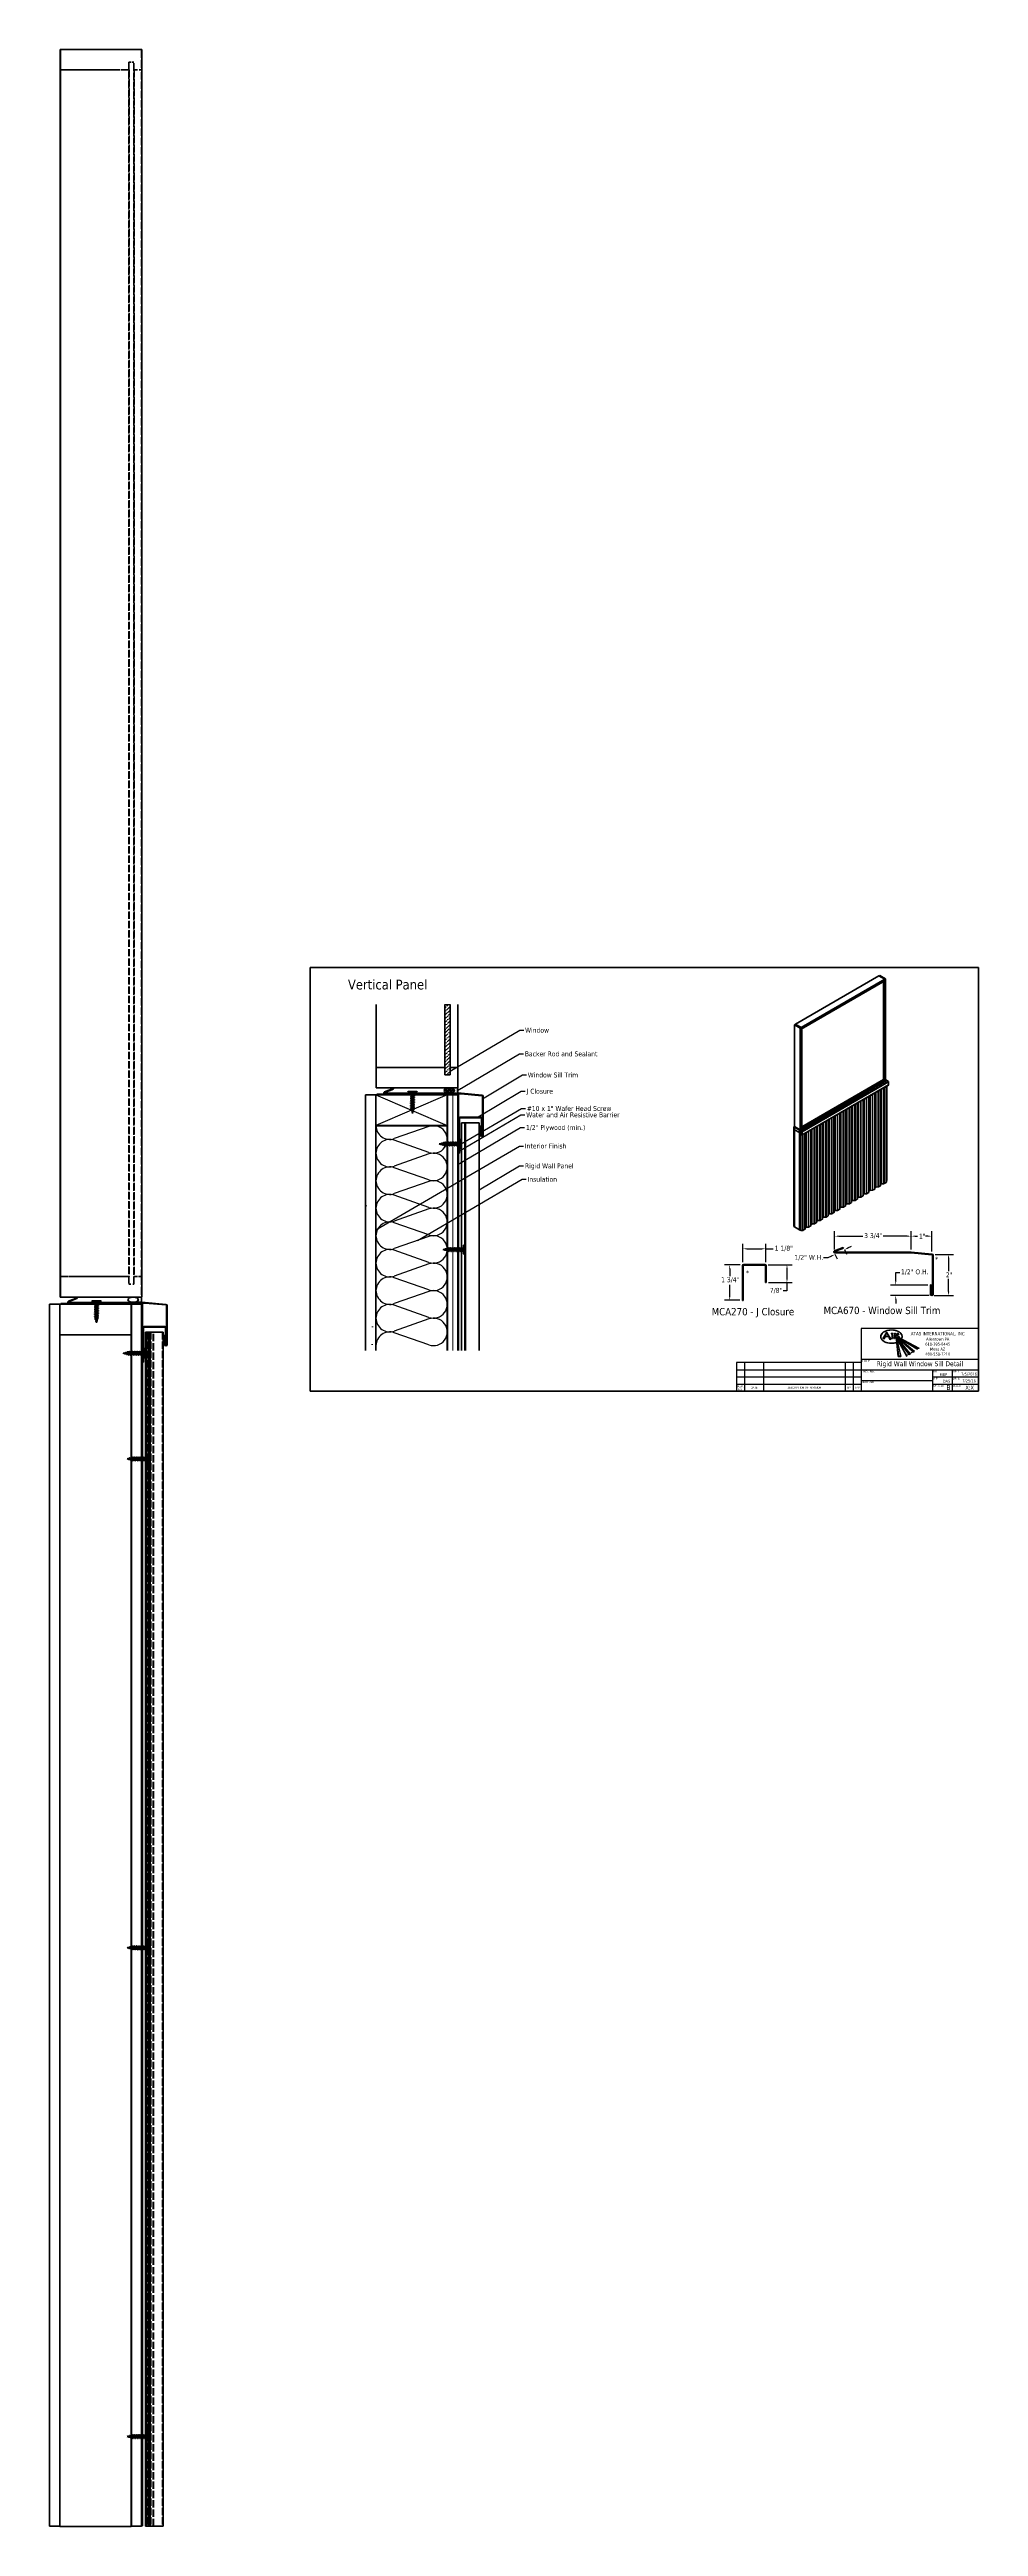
# Model space of a CAD drawing. Header units: inches. Extents: x -12 to 33, y -55 to 66.
import ezdxf

# ---------------------------------------------------------------- set-up
doc = ezdxf.new("R2010")
doc.units = ezdxf.units.IN
doc.header["$LTSCALE"] = 2
doc.header["$MEASUREMENT"] = 0
doc.linetypes.add('DASHED', pattern=[0.2067, 0.1654, -0.0413])
for name, color, linetype, lineweight in [('Border (ANSI)', 7, 'Continuous', 70), ('Dimension (ANSI)', 7, 'Continuous', 25), ('Hatch (ANSI)', 7, 'Continuous', 18), ('Hidden (ANSI)', 7, 'DASHED', 35), ('Logo', 7, 'Continuous', 25), ('Sketch Geometry (ANSI)', 7, 'Continuous', 25), ('Symbol (ANSI)', 7, 'Continuous', 25), ('Title (ANSI)', 7, 'Continuous', 50), ('Visible (ANSI)', 7, 'Continuous', 50), ('Visible Narrow (ANSI)', 7, 'Continuous', 35)]:
    doc.layers.add(name, color=color, linetype=linetype, lineweight=lineweight)
doc.styles.add('Label Text (ANSI)', font='tahoma.ttf')
doc.styles.add('Note Text (ANSI)', font='tahoma.ttf')
doc.styles.add('Title Block Info', font='tahoma.ttf')
doc.styles.add('Title Block Labels', font='tahoma.ttf')
doc.dimstyles.new('Architectural (ANSI)', dxfattribs={"dimscale": 2, "dimtxt": 0.12, "dimasz": 0.098425, "dimexe": 0.125, "dimexo": 0.0625, "dimgap": 0.031496, "dimtad": 0, "dimtih": 1, "dimtoh": 1, "dimdec": 4, "dimrnd": 1e-08, "dimzin": 3, "dimdsep": 46, "dimlunit": 4, "dimtxsty": 'Note Text (ANSI)', "dimcen": 0.09, "dimdle": 0.393701, "dimclrd": 256, "dimclre": 256, "dimclrt": 256, "dimadec": 0, "dimazin": 3, "dimtfac": 1, "dimtofl": 0, "dimtmove": 0, "dimatfit": 3, "dimfxl": 0, "dimfrac": 2, "dimtolj": 1, "dimtzin": 12, "dimlwd": -1, "dimlwe": -1, "dimarcsym": 0})
doc.dimstyles.new('Default (ANSI)$7', dxfattribs={"dimscale": 2, "dimtxt": 0.12, "dimasz": 0.098425, "dimexe": 0.125, "dimexo": 0.0625, "dimgap": 0.031496, "dimtad": 0, "dimtih": 1, "dimtoh": 1, "dimrnd": 1e-08, "dimzin": 4, "dimdsep": 46, "dimtxsty": 'Note Text (ANSI)', "dimcen": 0.09, "dimdle": 0.393701, "dimclrd": 256, "dimclre": 256, "dimclrt": 256, "dimadec": 0, "dimazin": 1, "dimtfac": 1, "dimtofl": 0, "dimtmove": 0, "dimatfit": 3, "dimfxl": 0, "dimtolj": 1, "dimtzin": 4, "dimlwd": -1, "dimlwe": -1, "dimarcsym": 0})

# ---------------------------------------------------------------- blocks, each defined once
blk = doc.blocks.new('Borders ATAS A Border')
at = {"layer": 'Border (ANSI)'}
for p, q in [((0.3, 10.7), (0.3, 0.3)), ((16.7, 10.7), (0.3, 10.7)), ((16.7, 0.3), (16.7, 10.7)), ((0.3, 0.3), (16.7, 0.3))]:
    blk.add_line(p, q, dxfattribs=at)
blk = doc.blocks.new('Title Blocks ATAS A-B Title Block')
at = {"layer": 'Logo', "linetype": 'Continuous'}
for p, q in [((5.513, 4.03), (5.609, 4.196)), ((5.544, 4.019), (5.513, 4.03)), ((5.528, 4.034), (5.609, 4.196)), ((5.544, 4.019), (5.528, 4.034)), ((5.609, 4.196), (5.544, 4.019)), ((5.568, 4.086), (5.649, 4.086)), ((5.572, 4.096), (5.645, 4.096)), ((5.714, 4.023), (5.609, 4.196)), ((5.609, 4.196), (5.673, 4.019)), ((5.681, 4.026), (5.609, 4.196)), ((5.673, 4.019), (5.681, 4.026)), ((5.673, 4.019), (5.695, 4.013)), ((5.681, 4.026), (5.714, 4.023)), ((5.69, 4.026), (5.695, 4.013)), ((5.719, 4.174), (5.719, 4.157)), ((5.719, 4.174), (5.764, 4.174)), ((5.719, 4.157), (5.733, 4.157)), ((5.733, 4.157), (5.733, 4.041)), ((5.733, 4.041), (5.75, 4.041)), ((5.75, 4.157), (5.764, 4.157)), ((5.75, 4.157), (5.75, 4.041)), ((5.764, 4.157), (5.764, 4.174)), ((5.799, 4.174), (5.783, 4.041)), ((5.783, 4.041), (5.799, 4.041)), ((5.799, 4.174), (5.822, 4.174)), ((5.803, 4.068), (5.799, 4.041)), ((5.803, 4.068), (5.818, 4.068)), ((5.81, 4.131), (5.805, 4.085)), ((5.805, 4.085), (5.816, 4.085)), ((5.81, 4.131), (5.816, 4.085)), ((5.818, 4.068), (5.821, 4.041)), ((5.821, 4.041), (5.838, 4.041)), ((5.822, 4.174), (5.838, 4.041)), ((5.886, 3.594), (5.845, 4.014)), ((5.845, 4.014), (5.849, 4.014)), ((5.849, 4.015), (5.85, 4.017)), ((5.91, 3.604), (5.849, 4.015)), ((5.85, 4.017), (5.851, 4.016)), ((5.852, 4.135), (5.851, 4.146)), ((5.851, 4.016), (5.853, 4.015)), ((5.852, 4.134), (5.852, 4.135)), ((5.854, 4.13), (5.852, 4.134)), ((5.853, 4.015), (5.855, 4.016)), ((5.854, 4.129), (5.854, 4.13)), ((5.855, 4.127), (5.854, 4.129)), ((5.856, 4.124), (5.855, 4.127)), ((5.855, 4.068), (5.855, 4.079)), ((5.855, 4.079), (5.871, 4.079)), ((5.856, 4.017), (5.855, 4.016)), ((5.858, 4.122), (5.856, 4.124)), ((5.857, 4.016), (5.856, 4.017)), ((5.857, 4.035), (5.866, 4.04)), ((5.857, 4.035), (6.095, 3.623)), ((5.857, 4.035), (5.857, 4.032)), ((5.857, 4.032), (6.095, 3.607)), ((5.857, 4.016), (5.95, 3.601)), ((5.86, 4.119), (5.858, 4.122)), ((5.858, 4.122), (5.858, 4.122)), ((5.861, 4.119), (5.86, 4.119)), ((5.863, 4.115), (5.861, 4.119)), ((5.868, 4.109), (5.863, 4.115)), ((6.151, 3.655), (5.866, 4.04)), ((5.866, 4.04), (5.868, 4.039)), ((5.868, 4.135), (5.868, 4.146)), ((5.873, 4.128), (5.868, 4.135)), ((5.869, 4.108), (5.868, 4.109)), ((5.868, 4.039), (5.87, 4.04)), ((5.868, 4.039), (6.165, 3.647)), ((5.87, 4.107), (5.869, 4.108)), ((5.87, 4.107), (5.875, 4.102)), ((5.87, 4.042), (5.871, 4.043)), ((5.87, 4.042), (6.175, 3.669)), ((5.87, 4.042), (5.87, 4.04)), ((6.178, 3.654), (5.87, 4.04)), ((5.871, 4.068), (5.871, 4.079)), ((5.874, 4.126), (5.873, 4.128)), ((5.883, 4.116), (5.874, 4.126)), ((5.875, 4.102), (5.879, 4.098)), ((5.879, 4.098), (5.887, 4.089)), ((5.886, 4.112), (5.883, 4.116)), ((5.891, 4.107), (5.886, 4.112)), ((5.887, 4.089), (5.888, 4.087)), ((5.888, 4.087), (5.893, 4.079)), ((6.247, 3.711), (5.889, 4.042)), ((5.89, 4.146), (5.89, 4.135)), ((5.907, 4.135), (5.89, 4.135)), ((5.891, 4.107), (5.892, 4.106)), ((5.892, 4.106), (5.893, 4.105)), ((5.892, 4.042), (6.261, 3.717)), ((5.893, 4.105), (5.898, 4.099)), ((5.893, 4.079), (5.893, 4.068)), ((6.287, 3.718), (5.895, 4.044)), ((5.898, 4.099), (5.901, 4.096)), ((5.901, 4.096), (5.901, 4.096)), ((5.901, 4.096), (5.903, 4.093)), ((5.903, 4.093), (5.904, 4.092)), ((5.904, 4.092), (5.905, 4.09)), ((5.905, 4.09), (5.906, 4.087)), ((5.905, 4.052), (6.348, 3.784)), ((5.906, 4.087), (5.907, 4.086)), ((6.348, 3.8), (5.906, 4.055)), ((5.907, 4.146), (5.907, 4.135)), ((5.907, 4.086), (5.908, 4.084)), ((5.908, 4.084), (5.909, 4.081)), ((5.909, 4.081), (5.909, 4.079)), ((5.909, 4.079), (5.91, 4.068)), ((5.909, 4.061), (6.404, 3.803)), ((6.095, 3.623), (6.151, 3.656)), ((6.151, 3.656), (6.165, 3.647)), ((6.165, 3.647), (6.178, 3.655)), ((6.175, 3.669), (6.247, 3.711)), ((6.175, 3.669), (6.178, 3.655)), ((6.247, 3.711), (6.268, 3.709)), ((6.261, 3.718), (6.262, 3.719)), ((6.261, 3.718), (6.261, 3.718)), ((6.261, 3.718), (6.261, 3.718)), ((6.262, 3.716), (6.261, 3.718)), ((6.262, 3.719), (6.264, 3.72)), ((6.265, 3.715), (6.262, 3.716)), ((6.264, 3.72), (6.272, 3.719)), ((6.267, 3.715), (6.265, 3.715)), ((6.269, 3.716), (6.267, 3.715)), ((6.268, 3.709), (6.271, 3.709)), ((6.269, 3.716), (6.269, 3.716)), ((6.272, 3.715), (6.269, 3.716)), ((6.271, 3.709), (6.272, 3.709)), ((6.272, 3.719), (6.279, 3.716)), ((6.274, 3.713), (6.272, 3.715)), ((6.272, 3.709), (6.273, 3.71)), ((6.273, 3.71), (6.274, 3.712)), ((6.274, 3.712), (6.274, 3.713)), ((6.279, 3.716), (6.284, 3.716)), ((6.284, 3.716), (6.287, 3.718)), ((6.348, 3.8), (6.404, 3.803)), ((6.348, 3.784), (6.348, 3.8)), ((6.369, 3.785), (6.348, 3.797)), ((6.348, 3.784), (6.369, 3.785)), ((5.886, 3.594), (5.944, 3.595)), ((5.909, 3.597), (5.91, 3.605)), ((5.91, 3.605), (5.918, 3.605)), ((5.918, 3.605), (5.929, 3.598)), ((5.929, 3.598), (5.94, 3.605)), ((5.944, 3.607), (5.94, 3.605)), ((5.95, 3.601), (5.944, 3.607)), ((5.944, 3.595), (5.95, 3.601)), ((6.095, 3.623), (6.095, 3.607)), ((6.095, 3.607), (6.109, 3.615)), ((6.109, 3.615), (6.102, 3.627))]:
    blk.add_line(p, q, dxfattribs=at)
at = {"layer": 'Logo', "color": 7, "linetype": 'Continuous', "lineweight": 25}
blk.add_line((5.901, 4.048), (5.903, 4.05), dxfattribs=at)
at = {"layer": 'Logo', "linetype": 'Continuous'}
for centre, radius, start, end in [((5.879, 4.146), 0.0277, 0, 180), ((5.882, 4.068), 0.0277, 180, 0), ((5.879, 4.146), 0.0111, 0, 180), ((5.882, 4.068), 0.0111, 180, 0)]:
    blk.add_arc(centre, radius, start, end, dxfattribs=at)
at = {"layer": 'Logo'}
for start_param, end_param in [(5.920587, 11.509279), (5.311273, 5.424577), (5.721945, 5.844109)]:
    blk.add_ellipse((5.722, 4.085), major_axis=(0.263, 0), ratio=0.589286, start_param=start_param, end_param=end_param, dxfattribs=at)
for points in [[(5.974, 4.027), (5.987, 4.054), (5.992, 4.083), (5.988, 4.112), (5.976, 4.14), (5.956, 4.166), (5.929, 4.189), (5.896, 4.209), (5.858, 4.225), (5.816, 4.237), (5.772, 4.244), (5.725, 4.247), (5.679, 4.245), (5.634, 4.238), (5.591, 4.227), (5.553, 4.211), (5.519, 4.192), (5.491, 4.169), (5.47, 4.144), (5.457, 4.116), (5.452, 4.087), (5.456, 4.058), (5.468, 4.03), (5.487, 4.004), (5.514, 3.981), (5.547, 3.961), (5.585, 3.945), (5.627, 3.933), (5.672, 3.926), (5.718, 3.923), (5.764, 3.925), (5.809, 3.931), (5.852, 3.943)], [(5.872, 3.95), (5.878, 3.952), (5.885, 3.955), (5.891, 3.958), (5.897, 3.961)], [(5.95, 3.998), (5.954, 4.002), (5.959, 4.006), (5.962, 4.011), (5.966, 4.015)]]:
    blk.add_spline(points, degree=3, dxfattribs=at)
at = {"layer": 'Sketch Geometry (ANSI)'}
for p, q in [((7.858, 4.284), (4.983, 4.284)), ((4.983, 4.284), (4.983, 2.746)), ((7.858, 2.746), (7.858, 4.284)), ((1.918, 3.446), (1.918, 2.746)), ((4.983, 3.446), (1.918, 3.446)), ((1.918, 3.271), (4.983, 3.271)), ((1.918, 3.096), (4.983, 3.096)), ((2.118, 3.446), (2.118, 2.746)), ((2.583, 3.446), (2.583, 2.746)), ((4.583, 3.446), (4.583, 2.746)), ((4.783, 3.446), (4.783, 2.746)), ((4.983, 3.534), (7.858, 3.534)), ((4.983, 3.271), (7.858, 3.271)), ((6.733, 3.271), (6.733, 2.746)), ((6.733, 3.096), (7.858, 3.096)), ((7.215, 3.271), (7.215, 2.746)), ((1.918, 2.921), (4.983, 2.921)), ((1.918, 2.746), (4.983, 2.746)), ((4.983, 3.009), (6.733, 3.009)), ((4.983, 2.746), (7.858, 2.746)), ((6.733, 2.921), (7.858, 2.921))]:
    blk.add_line(p, q, dxfattribs=at)
at = {"layer": 'Symbol (ANSI)', "char_height": 0.05, "attachment_point": 5, "style": 'Title Block Labels'}
for s, insert, line_spacing_factor in [('{\\H1.6x;ATAS INTERNATIONAL, INC\\P\\H0.875x;Allentown PA\\H1.3631x; \\H0.73365x;\\P610-395-8445\\H1.1376x; \\H0.87902x;\\PMesa AZ\\H1.1946x; \\H0.83708x;\\P480-558-7210\\H1.1855x; }', (6.858, 3.909), 1.04605), ('REV.\\PNO.', (2.018, 2.826), 0.987884)]:
    blk.add_mtext(s, dxfattribs=dict(at, insert=insert, line_spacing_factor=line_spacing_factor))
at = {"layer": 'Symbol (ANSI)'}
for s, insert, char_height, attachment_point, style in [('\\fTahoma|b0|i0;\\H0.0600;TITLE', (4.998, 3.519), 0.06, 1, 'Title Block Labels'), ('DWG. NO.', (4.998, 3.256), 0.05, 1, 'Title Block Labels'), ('APP', (6.748, 3.081), 0.05, 1, 'Title Block Labels'), ('DR', (6.748, 3.256), 0.05, 1, 'Title Block Labels'), ('MBP', (7.09, 3.116), 0.07, 9, 'Title Block Info'), ('DATE', (7.23, 3.256), 0.05, 1, 'Title Block Labels'), ('DATE', (7.23, 3.081), 0.05, 1, 'Title Block Labels'), ('DATE', (2.35, 2.834), 0.05, 5, 'Title Block Labels'), ('DESCRIPTION OF REVISION', (3.583, 2.834), 0.05, 5, 'Title Block Labels'), ('BY', (4.683, 2.834), 0.05, 5, 'Title Block Labels'), ('APP', (4.883, 2.834), 0.05, 5, 'Title Block Labels'), ('MATERIAL', (4.998, 2.994), 0.05, 1, 'Title Block Labels'), ('SH. SIZE', (6.748, 2.906), 0.05, 1, 'Title Block Labels'), ('DAS', (7.165, 2.954), 0.07, 9, 'Title Block Info'), ('SCALE', (7.23, 2.906), 0.05, 1, 'Title Block Labels'), ('7/25/16', (7.793, 2.954), 0.07, 9, 'Title Block Info'), ('\\fTahoma|b0|i0;\\H0.1000;X:X', (7.748, 2.834), 0.1, 6, 'Title Block Info')]:
    blk.add_mtext(s, dxfattribs=dict(at, insert=insert, char_height=char_height, attachment_point=attachment_point, style=style))
for tag, p, height, style in [('CREATION_DATE_001', (7.432, 3.131), 0.07, 'Title Block Info'), ('Sheet_Size_001', (7.071, 2.774), 0.12, 'Note Text (ANSI)')]:
    blk.add_attdef(tag, p, '', height=height, dxfattribs=dict(at, style=style))
at = {"layer": 'Title (ANSI)', "attachment_point": 5, "style": 'Note Text (ANSI)'}
for s, insert, char_height in [('Rigid Wall Window Sill Detail', (6.42, 3.402), 0.12), ('\\fTahoma|b0|i0;\\H0.1000; ', (5.858, 3.14), 0.1), ('\\fTahoma|b0|i0;\\H0.1000; ', (5.858, 2.877), 0.1)]:
    blk.add_mtext(s, dxfattribs=dict(at, insert=insert, char_height=char_height))
blk = doc.blocks.new('*D8')
at = {"layer": 'Defpoints', "color": 0, "transparency": 16777216}
for p in [(21.19, 6.8), (21.84, 6.8), (21.82, 5.06)]:
    blk.add_point(p, dxfattribs=at)
at = {"layer": 'Dimension (ANSI)', "transparency": 16777216}
for p, q in [((21.71, 6.8), (20.94, 6.8)), ((21.19, 6.61), (21.19, 6.25)), ((21.69, 5.06), (20.94, 5.06)), ((21.19, 5.25), (21.19, 5.82))]:
    blk.add_line(p, q, dxfattribs=at)
for points in [[(21.16, 6.61), (21.22, 6.61), (21.19, 6.8)], [(21.16, 5.25), (21.22, 5.25), (21.19, 5.06)]]:
    blk.add_solid(points, dxfattribs=at)
at = {"layer": 'Dimension (ANSI)', "transparency": 16777216, "insert": (20.77, 6.19), "char_height": 0.24, "attachment_point": 1, "style": 'Note Text (ANSI)'}
blk.add_mtext('\\A1;1 3/4"', dxfattribs=at)
blk = doc.blocks.new('*D9')
at = {"layer": 'Defpoints', "color": 0, "transparency": 16777216}
for p in [(22.96, 7.59), (21.84, 6.8), (22.96, 6.8)]:
    blk.add_point(p, dxfattribs=at)
at = {"layer": 'Dimension (ANSI)', "transparency": 16777216}
for p, q in [((21.84, 6.93), (21.84, 7.84)), ((22.03, 7.59), (22.76, 7.59)), ((22.96, 6.93), (22.96, 7.84)), ((22.96, 7.59), (23.33, 7.59))]:
    blk.add_line(p, q, dxfattribs=at)
for points in [[(22.03, 7.62), (22.03, 7.56), (21.84, 7.59)], [(22.76, 7.62), (22.76, 7.56), (22.96, 7.59)]]:
    blk.add_solid(points, dxfattribs=at)
at = {"layer": 'Dimension (ANSI)', "transparency": 16777216, "insert": (23.4, 7.74), "char_height": 0.24, "attachment_point": 1, "style": 'Note Text (ANSI)'}
blk.add_mtext('\\A1;1 1/8"', dxfattribs=at)
blk = doc.blocks.new('*D10')
at = {"layer": 'Defpoints', "color": 0, "transparency": 16777216}
for p in [(22.96, 6.8), (22.97, 5.93), (24, 5.93)]:
    blk.add_point(p, dxfattribs=at)
at = {"layer": 'Dimension (ANSI)', "transparency": 16777216}
for p, q in [((23.08, 6.8), (24.25, 6.8)), ((24, 6.61), (24, 6.13)), ((23.1, 5.93), (24.25, 5.93)), ((24, 5.52), (23.81, 5.52)), ((24, 5.93), (24, 5.52))]:
    blk.add_line(p, q, dxfattribs=at)
for points in [[(23.97, 6.61), (24.04, 6.61), (24, 6.8)], [(23.97, 6.13), (24.04, 6.13), (24, 5.93)]]:
    blk.add_solid(points, dxfattribs=at)
at = {"layer": 'Dimension (ANSI)', "transparency": 16777216, "insert": (23.16, 5.67), "char_height": 0.24, "attachment_point": 1, "style": 'Note Text (ANSI)'}
blk.add_mtext('\\A1;7/8"', dxfattribs=at)
blk = doc.blocks.new('*D11')
at = {"layer": 'Defpoints', "color": 0, "transparency": 16777216}
for p in [(26.3, 7.43), (26.76, 7.66), (26.82, 7.54)]:
    blk.add_point(p, dxfattribs=at)
at = {"layer": 'Dimension (ANSI)', "transparency": 16777216}
for p, q in [((26.35, 7.32), (26.46, 7.09)), ((26.82, 7.55), (26.93, 7.32)), ((26.99, 7.63), (27.17, 7.72)), ((26, 7.14), (25.8, 7.14)), ((26.18, 7.23), (26, 7.14))]:
    blk.add_line(p, q, dxfattribs=at)
for points in [[(26.16, 7.26), (26.19, 7.2), (26.35, 7.31)], [(26.98, 7.66), (27.01, 7.6), (26.82, 7.54)]]:
    blk.add_solid(points, dxfattribs=at)
at = {"layer": 'Dimension (ANSI)', "transparency": 16777216, "insert": (24.37, 7.29), "char_height": 0.24, "attachment_point": 1, "style": 'Note Text (ANSI)'}
blk.add_mtext('\\A1;1/2"{ W.H.}', dxfattribs=at)
blk = doc.blocks.new('*D12')
at = {"layer": 'Defpoints', "color": 0, "transparency": 16777216}
for p in [(31.16, 7.31), (31.11, 5.3), (31.93, 5.3)]:
    blk.add_point(p, dxfattribs=at)
at = {"layer": 'Dimension (ANSI)', "transparency": 16777216}
for p, q in [((31.28, 7.31), (32.18, 7.31)), ((31.93, 7.12), (31.93, 6.49)), ((31.93, 5.49), (31.93, 6.12)), ((31.23, 5.3), (32.18, 5.3))]:
    blk.add_line(p, q, dxfattribs=at)
for points in [[(31.9, 7.12), (31.97, 7.12), (31.93, 7.31)], [(31.9, 5.49), (31.97, 5.49), (31.93, 5.3)]]:
    blk.add_solid(points, dxfattribs=at)
at = {"layer": 'Dimension (ANSI)', "transparency": 16777216, "insert": (31.8, 6.43), "char_height": 0.24, "attachment_point": 1, "style": 'Note Text (ANSI)'}
blk.add_mtext('\\A1;2"', dxfattribs=at)
blk = doc.blocks.new('*D13')
at = {"layer": 'Defpoints', "color": 0, "transparency": 16777216}
for p in [(29.34, 5.81), (31.04, 5.81), (31.11, 5.3)]:
    blk.add_point(p, dxfattribs=at)
at = {"layer": 'Dimension (ANSI)', "transparency": 16777216}
for p, q in [((29.34, 6.01), (29.34, 6.43)), ((29.34, 6.43), (29.54, 6.43)), ((30.92, 5.81), (29.09, 5.81)), ((30.98, 5.3), (29.09, 5.3)), ((29.34, 5.1), (29.34, 4.9))]:
    blk.add_line(p, q, dxfattribs=at)
for points in [[(29.31, 6.01), (29.37, 6.01), (29.34, 5.81)], [(29.31, 5.1), (29.37, 5.1), (29.34, 5.3)]]:
    blk.add_solid(points, dxfattribs=at)
at = {"layer": 'Dimension (ANSI)', "transparency": 16777216, "insert": (29.6, 6.58), "char_height": 0.24, "attachment_point": 1, "style": 'Note Text (ANSI)'}
blk.add_mtext('\\A1;1/2"{ O.H.}', dxfattribs=at)
blk = doc.blocks.new('*D14')
at = {"layer": 'Defpoints', "color": 0, "transparency": 16777216}
for p in [(26.34, 8.21), (26.34, 7.42), (30.1, 7.42)]:
    blk.add_point(p, dxfattribs=at)
at = {"layer": 'Dimension (ANSI)', "transparency": 16777216}
for p, q in [((26.34, 7.55), (26.34, 8.46)), ((26.54, 8.21), (27.72, 8.21)), ((29.9, 8.21), (28.72, 8.21)), ((30.1, 7.55), (30.1, 8.46))]:
    blk.add_line(p, q, dxfattribs=at)
for points in [[(26.54, 8.24), (26.54, 8.18), (26.34, 8.21)], [(29.9, 8.24), (29.9, 8.18), (30.1, 8.21)]]:
    blk.add_solid(points, dxfattribs=at)
at = {"layer": 'Dimension (ANSI)', "transparency": 16777216, "insert": (27.79, 8.36), "char_height": 0.24, "attachment_point": 1, "style": 'Note Text (ANSI)'}
blk.add_mtext('\\A1;3 3/4"', dxfattribs=at)
blk = doc.blocks.new('*D15')
at = {"layer": 'Defpoints', "color": 0, "transparency": 16777216}
for p in [(30.1, 7.42), (31.11, 8.21), (31.11, 7.33)]:
    blk.add_point(p, dxfattribs=at)
at = {"layer": 'Dimension (ANSI)', "transparency": 16777216}
for p, q in [((30.1, 7.55), (30.1, 8.46)), ((30.29, 8.21), (30.41, 8.21)), ((30.92, 8.21), (30.8, 8.21)), ((31.11, 7.46), (31.11, 8.46))]:
    blk.add_line(p, q, dxfattribs=at)
for points in [[(30.29, 8.24), (30.29, 8.18), (30.1, 8.21)], [(30.92, 8.24), (30.92, 8.18), (31.11, 8.21)]]:
    blk.add_solid(points, dxfattribs=at)
at = {"layer": 'Dimension (ANSI)', "transparency": 16777216, "insert": (30.48, 8.33), "char_height": 0.24, "attachment_point": 1, "style": 'Note Text (ANSI)'}
blk.add_mtext('\\A1;1"', dxfattribs=at)

msp = doc.modelspace()

# ---------------------------------------------------------------- hatches: boundary and pattern name
at = {"layer": 'Hatch (ANSI)', "true_color": 0x0080ff}
h = msp.add_hatch(dxfattribs=at)
h.set_pattern_fill('ANSI36', color=150, style=0)
h.paths.add_polyline_path([(7.21354, 19.58026), (7.21354, 16.12369), (7.46354, 16.12369), (7.46354, 19.58026)])
at = {"layer": 'Hatch (ANSI)', "true_color": 0x804000}
h = msp.add_hatch(dxfattribs=at)
h.set_pattern_fill('AR-SAND', color=36, scale=2, angle=45, style=0, pattern_type=2)
h.paths.add_polyline_path([(3.31854, 2.59743), (3.31854, 15.14469), (3.81854, 15.14469), (3.81854, 2.59743)])
at = {"layer": 'Hatch (ANSI)'}
h = msp.add_hatch(dxfattribs=at)
h.set_pattern_fill('CUST29', color=256, angle=90, style=0, pattern_type=2)
h.set_pattern_definition([(135, (0, 0), (-0.08838835, -0.08838835), []), (135, (2e-18, 0.03125), (-0.08838835, -0.08838835), []), (135, (4e-18, 0.0625), (-0.08838835, -0.08838835), []), (225, (0, 0), (0.08838835, -0.08838835), []), (225, (2e-18, 0.03125), (0.08838835, -0.08838835), []), (225, (4e-18, 0.0625), (0.08838835, -0.08838835), [])])
edge = h.paths.add_edge_path()
edge.add_ellipse((7.41908, 15.36369), major_axis=(0.25, 0), ratio=0.5, start_angle=0, end_angle=360)
at = {"layer": 'Hatch (ANSI)', "true_color": 0x804000}
h = msp.add_hatch(dxfattribs=at)
h.set_pattern_fill('INSUL', color=36, scale=2.25, angle=90, style=0, pattern_type=2)
h.paths.add_polyline_path([(7.33854, 2.59743), (7.33854, 15.14469), (7.83854, 15.14469), (7.83854, 2.59743)])

# ---------------------------------------------------------------- linework, layer by layer
at = {"layer": 'Hidden (ANSI)', "ltscale": 0.237987}
for p, q in [((-8.29942, 65.84729), (-8.04942, 65.84729)), ((-8.04942, 65.84729), (-8.29942, 65.84729)), ((-8.29942, 5.84729), (-8.04942, 5.84729)), ((-8.29942, 5.84729), (-8.04942, 5.84729))]:
    msp.add_line(p, q, dxfattribs=at)
at = {"layer": 'Hidden (ANSI)', "ltscale": 1.083119}
for p, q in [((-8.29942, 65.84729), (-8.29942, 5.84729)), ((-8.04942, 5.84729), (-8.04942, 65.84729))]:
    msp.add_line(p, q, dxfattribs=at)
at = {"layer": 'Hidden (ANSI)', "ltscale": 0.357031}
for p, q in [((-8.29942, 65.84729), (-8.29942, 65.47229)), ((-8.04942, 65.47229), (-8.04942, 65.84729)), ((-7.67442, 65.47229), (-8.04942, 65.47229)), ((-7.66442, 65.47229), (-8.03942, 65.47229)), ((-8.29942, 6.22229), (-8.29942, 5.84729)), ((-8.04942, 6.22229), (-7.67442, 6.22229)), ((-8.04942, 5.84729), (-8.04942, 6.22229)), ((-7.66442, 6.22229), (-8.03942, 6.22229))]:
    msp.add_line(p, q, dxfattribs=at)
at = {"layer": 'Hidden (ANSI)', "ltscale": 1.209482}
for p, q in [((-7.67442, 66.47229), (-7.67442, 65.47229)), ((-7.67442, 6.22229), (-7.67442, 5.22229))]:
    msp.add_line(p, q, dxfattribs=at)
at = {"layer": 'Hidden (ANSI)', "ltscale": 1.162831}
for p, q in [((-8.29942, 65.47229), (-11.66442, 65.47229)), ((-11.66442, 6.22229), (-8.29942, 6.22229))]:
    msp.add_line(p, q, dxfattribs=at)
at = {"layer": 'Hidden (ANSI)', "ltscale": 1.020501}
for p, q in [((-8.28942, 65.47229), (-11.66442, 65.47229)), ((-8.28942, 6.22229), (-11.66442, 6.22229))]:
    msp.add_line(p, q, dxfattribs=at)
at = {"layer": 'Hidden (ANSI)', "ltscale": 1.085785}
for p, q in [((-8.28942, 65.47229), (-8.28942, 6.22229)), ((-8.03942, 65.47229), (-8.03942, 6.22229)), ((-7.67442, 6.22229), (-7.67442, 65.47229))]:
    msp.add_line(p, q, dxfattribs=at)
at = {"layer": 'Hidden (ANSI)', "ltscale": 0.032759}
for p, q in [((5.54742, 15.19669), (5.53452, 15.22869)), ((5.69355, 15.19669), (5.70645, 15.22869)), ((7.89054, 12.66317), (7.92254, 12.65027)), ((-9.96555, 4.92029), (-9.97845, 4.95229)), ((-9.81942, 4.92029), (-9.80652, 4.95229)), ((-7.62242, 2.38677), (-7.59042, 2.37387))]:
    msp.add_line(p, q, dxfattribs=at)
at = {"layer": 'Hidden (ANSI)', "ltscale": 0.010169}
for p, q in [((5.55548, 15.17669), (5.55145, 15.18669)), ((7.87054, 12.80123), (7.88054, 12.80527)), ((7.87054, 12.67123), (7.88054, 12.6672)), ((-9.95748, 4.90029), (-9.96152, 4.91029)), ((-7.64242, 2.52483), (-7.63242, 2.52887)), ((-7.64242, 2.39483), (-7.63242, 2.3908))]:
    msp.add_line(p, q, dxfattribs=at)
at = {"layer": 'Hidden (ANSI)', "ltscale": 0.173517}
for p, q in [((5.55548, 15.17669), (5.68183, 15.17669)), ((-9.95748, 4.90029), (-9.83114, 4.90029))]:
    msp.add_line(p, q, dxfattribs=at)
at = {"layer": 'Hidden (ANSI)', "ltscale": 0.020852}
for p, q in [((5.55548, 15.17669), (5.55548, 15.15469)), ((7.87054, 12.80123), (7.84854, 12.80123)), ((-9.95748, 4.90029), (-9.95748, 4.87829)), ((-7.64242, 2.52483), (-7.66442, 2.52483))]:
    msp.add_line(p, q, dxfattribs=at)
at = {"layer": 'Hidden (ANSI)', "ltscale": 0.003668}
for p, q in [((5.55548, 15.14571), (5.55548, 15.14176)), ((-9.95748, 4.86931), (-9.95748, 4.86536))]:
    msp.add_line(p, q, dxfattribs=at)
at = {"layer": 'Hidden (ANSI)', "ltscale": 0.063883}
for p, q in [((5.55548, 15.12712), (5.55548, 15.05994)), ((-9.95748, 4.85073), (-9.95748, 4.78354))]:
    msp.add_line(p, q, dxfattribs=at)
at = {"layer": 'Hidden (ANSI)', "ltscale": 0.062755}
for p, q in [((5.55548, 15.04294), (5.55548, 14.97694)), ((5.55548, 14.95994), (5.55548, 14.89394)), ((5.55548, 14.87694), (5.55548, 14.81094)), ((5.55548, 14.79394), (5.55548, 14.72794)), ((5.55548, 14.71094), (5.55548, 14.64494)), ((5.55548, 14.62794), (5.55548, 14.56194)), ((5.68548, 15.08444), (5.68548, 15.01844)), ((5.68548, 15.00144), (5.68548, 14.93544)), ((5.68548, 14.91844), (5.68548, 14.85244)), ((5.68548, 14.83544), (5.68548, 14.76944)), ((5.68548, 14.75244), (5.68548, 14.68644)), ((5.68548, 14.66944), (5.68548, 14.60344)), ((5.68548, 14.58644), (5.68548, 14.52044)), ((7.25954, 12.67123), (7.19354, 12.67123)), ((7.30104, 12.80123), (7.23504, 12.80123)), ((7.42554, 12.67123), (7.35954, 12.67123)), ((7.46704, 12.80123), (7.40104, 12.80123)), ((7.50854, 12.67123), (7.44254, 12.67123)), ((7.55004, 12.80123), (7.48404, 12.80123)), ((7.59154, 12.67123), (7.52554, 12.67123)), ((7.63304, 12.80123), (7.56704, 12.80123)), ((7.67454, 12.67123), (7.60854, 12.67123)), ((7.71604, 12.80123), (7.65004, 12.80123)), ((7.75754, 12.67123), (7.69154, 12.67123)), ((7.79904, 12.80123), (7.73304, 12.80123)), ((7.45154, 7.48423), (7.38554, 7.48423)), ((7.49304, 7.61423), (7.42704, 7.61423)), ((7.53454, 7.48423), (7.46854, 7.48423)), ((7.57604, 7.61423), (7.51004, 7.61423)), ((7.61754, 7.48423), (7.55154, 7.48423)), ((7.65904, 7.61423), (7.59304, 7.61423)), ((7.70054, 7.48423), (7.63454, 7.48423)), ((7.74204, 7.61423), (7.67604, 7.61423)), ((7.78354, 7.48423), (7.71754, 7.48423)), ((7.82504, 7.61423), (7.75904, 7.61423)), ((-9.95748, 4.76654), (-9.95748, 4.70054)), ((-9.95748, 4.68354), (-9.95748, 4.61754)), ((-9.95748, 4.60054), (-9.95748, 4.53454)), ((-9.95748, 4.51754), (-9.95748, 4.45154)), ((-9.95748, 4.43454), (-9.95748, 4.36854)), ((-9.95748, 4.35154), (-9.95748, 4.28554)), ((-9.82748, 4.80804), (-9.82748, 4.74204)), ((-9.82748, 4.72504), (-9.82748, 4.65904)), ((-9.82748, 4.64204), (-9.82748, 4.57604)), ((-9.82748, 4.55904), (-9.82748, 4.49304)), ((-9.82748, 4.47604), (-9.82748, 4.41004)), ((-9.82748, 4.39304), (-9.82748, 4.32704)), ((-9.82748, 4.31004), (-9.82748, 4.24404)), ((-8.21192, 2.52483), (-8.27792, 2.52483)), ((-8.04592, 2.52483), (-8.11192, 2.52483)), ((-7.96292, 2.52483), (-8.02892, 2.52483)), ((-7.87992, 2.52483), (-7.94592, 2.52483)), ((-7.79692, 2.52483), (-7.86292, 2.52483)), ((-7.71392, 2.52483), (-7.77992, 2.52483)), ((-8.25342, 2.39483), (-8.31942, 2.39483)), ((-8.08742, 2.39483), (-8.15342, 2.39483)), ((-8.00442, 2.39483), (-8.07042, 2.39483)), ((-7.92142, 2.39483), (-7.98742, 2.39483)), ((-7.83842, 2.39483), (-7.90442, 2.39483)), ((-7.75542, 2.39483), (-7.82142, 2.39483)), ((-8.06142, -2.79217), (-8.12742, -2.79217)), ((-8.01992, -2.66217), (-8.08592, -2.66217)), ((-7.97842, -2.79217), (-8.04442, -2.79217)), ((-7.93692, -2.66217), (-8.00292, -2.66217)), ((-7.89542, -2.79217), (-7.96142, -2.79217)), ((-7.85392, -2.66217), (-7.91992, -2.66217)), ((-7.81242, -2.79217), (-7.87842, -2.79217)), ((-7.77092, -2.66217), (-7.83692, -2.66217)), ((-7.72942, -2.79217), (-7.79542, -2.79217)), ((-7.68792, -2.66217), (-7.75392, -2.66217)), ((-8.01992, -26.66217), (-8.08592, -26.66217)), ((-7.93692, -26.66217), (-8.00292, -26.66217)), ((-7.85392, -26.66217), (-7.91992, -26.66217)), ((-7.77092, -26.66217), (-7.83692, -26.66217)), ((-7.68792, -26.66217), (-7.75392, -26.66217)), ((-8.06142, -26.79217), (-8.12742, -26.79217)), ((-7.97842, -26.79217), (-8.04442, -26.79217)), ((-7.89542, -26.79217), (-7.96142, -26.79217)), ((-7.81242, -26.79217), (-7.87842, -26.79217)), ((-7.72942, -26.79217), (-7.79542, -26.79217)), ((-8.06142, -50.79217), (-8.12742, -50.79217)), ((-8.01992, -50.66217), (-8.08592, -50.66217)), ((-7.97842, -50.79217), (-8.04442, -50.79217)), ((-7.93692, -50.66217), (-8.00292, -50.66217)), ((-7.89542, -50.79217), (-7.96142, -50.79217)), ((-7.85392, -50.66217), (-7.91992, -50.66217)), ((-7.81242, -50.79217), (-7.87842, -50.79217)), ((-7.77092, -50.66217), (-7.83692, -50.66217)), ((-7.72942, -50.79217), (-7.79542, -50.79217)), ((-7.68792, -50.66217), (-7.75392, -50.66217))]:
    msp.add_line(p, q, dxfattribs=at)
at = {"layer": 'Hidden (ANSI)', "ltscale": 0.053232}
for p, q in [((5.56398, 15.31869), (5.56398, 15.26269)), ((5.67698, 15.31869), (5.67698, 15.26269)), ((8.01254, 12.79273), (7.95654, 12.79273)), ((8.01254, 12.67973), (7.95654, 12.67973)), ((8.20454, 7.60573), (8.14854, 7.60573)), ((8.20454, 7.49273), (8.14854, 7.49273)), ((-9.94898, 5.04229), (-9.94898, 4.98629)), ((-9.83598, 5.04229), (-9.83598, 4.98629)), ((-7.50042, 2.51633), (-7.55642, 2.51633)), ((-7.50042, 2.40333), (-7.55642, 2.40333)), ((-7.30842, -2.67067), (-7.36442, -2.67067)), ((-7.30842, -2.78367), (-7.36442, -2.78367)), ((-7.30842, -26.67067), (-7.36442, -26.67067)), ((-7.30842, -26.78367), (-7.36442, -26.78367)), ((-7.30842, -50.67067), (-7.36442, -50.67067)), ((-7.30842, -50.78367), (-7.36442, -50.78367))]:
    msp.add_line(p, q, dxfattribs=at)
at = {"layer": 'Hidden (ANSI)', "ltscale": 0.107515}
for p, q in [((5.56398, 15.26269), (5.67698, 15.26269)), ((7.95654, 12.79273), (7.95654, 12.67973)), ((8.14854, 7.60573), (8.14854, 7.49273)), ((-9.94898, 4.98629), (-9.83598, 4.98629)), ((-7.55642, 2.51633), (-7.55642, 2.40333)), ((-7.36442, -2.67067), (-7.36442, -2.78367)), ((-7.36442, -26.67067), (-7.36442, -26.78367)), ((-7.36442, -50.67067), (-7.36442, -50.78367))]:
    msp.add_line(p, q, dxfattribs=at)
at = {"layer": 'Hidden (ANSI)', "ltscale": 0.002412}
for p, q in [((5.62048, 15.11466), (5.62048, 15.11272)), ((5.62048, 14.49022), (5.62048, 14.49216)), ((-9.89248, 4.83826), (-9.89248, 4.83632)), ((-9.89248, 4.21382), (-9.89248, 4.21576))]:
    msp.add_line(p, q, dxfattribs=at)
at = {"layer": 'Hidden (ANSI)', "ltscale": 0.015427}
for p, q in [((5.68548, 15.17099), (5.68548, 15.15469)), ((-9.82748, 4.8946), (-9.82748, 4.87829))]:
    msp.add_line(p, q, dxfattribs=at)
at = {"layer": 'Hidden (ANSI)', "ltscale": 0.041089}
for p, q in [((5.68548, 15.14469), (5.68548, 15.10144)), ((-9.82748, 4.86829), (-9.82748, 4.82504))]:
    msp.add_line(p, q, dxfattribs=at)
at = {"layer": 'Hidden (ANSI)', "ltscale": 0.006265}
for p, q in [((5.68702, 15.18049), (5.68952, 15.18669)), ((-9.82595, 4.90409), (-9.82345, 4.91029))]:
    msp.add_line(p, q, dxfattribs=at)
at = {"layer": 'Hidden (ANSI)', "ltscale": 0.060136}
for p, q in [((5.55548, 14.54494), (5.55548, 14.48169)), ((-9.95748, 4.26854), (-9.95748, 4.20529))]:
    msp.add_line(p, q, dxfattribs=at)
at = {"layer": 'Hidden (ANSI)', "ltscale": 0.020374}
for p, q in [((5.55548, 14.48169), (5.55901, 14.48169)), ((-9.95748, 4.20529), (-9.95396, 4.20529))]:
    msp.add_line(p, q, dxfattribs=at)
at = {"layer": 'Hidden (ANSI)', "ltscale": 0.004328}
for p, q in [((5.55668, 14.4772), (5.55548, 14.48169)), ((-9.95628, 4.2008), (-9.95748, 4.20529))]:
    msp.add_line(p, q, dxfattribs=at)
at = {"layer": 'Hidden (ANSI)', "ltscale": 0.071462}
for p, q in [((5.55901, 14.48169), (5.61503, 14.48169)), ((7.17554, 12.71512), (7.17554, 12.67146)), ((7.36754, 7.52812), (7.36754, 7.48446)), ((-9.95396, 4.20529), (-9.89794, 4.20529)), ((-8.33742, 2.43873), (-8.33742, 2.39506)), ((-8.14542, -2.74827), (-8.14542, -2.79194)), ((-8.14542, -26.74827), (-8.14542, -26.79194)), ((-8.14542, -50.74827), (-8.14542, -50.79194))]:
    msp.add_line(p, q, dxfattribs=at)
at = {"layer": 'Hidden (ANSI)', "ltscale": 0.069707}
for p, q in [((5.57951, 14.39187), (5.56057, 14.46268)), ((-9.93346, 4.11547), (-9.9524, 4.18628))]:
    msp.add_line(p, q, dxfattribs=at)
at = {"layer": 'Hidden (ANSI)', "ltscale": 0.074634}
for p, q in [((5.60233, 14.30654), (5.58206, 14.38235)), ((-9.91063, 4.03015), (-9.93091, 4.10595))]:
    msp.add_line(p, q, dxfattribs=at)
at = {"layer": 'Hidden (ANSI)', "ltscale": 0.062337}
for p, q in [((5.62048, 14.23869), (5.60354, 14.30202)), ((-9.89248, 3.96229), (-9.90942, 4.02563))]:
    msp.add_line(p, q, dxfattribs=at)
at = {"layer": 'Hidden (ANSI)', "ltscale": 0.102337}
for p, q in [((5.61503, 14.48169), (5.68548, 14.48169)), ((-9.89794, 4.20529), (-9.82748, 4.20529))]:
    msp.add_line(p, q, dxfattribs=at)
at = {"layer": 'Hidden (ANSI)', "ltscale": 0.028664}
for p, q in [((5.62048, 14.49969), (5.62048, 14.49216)), ((5.62048, 14.49022), (5.62048, 14.48269)), ((7.18407, 12.64198), (7.17654, 12.67123)), ((7.19354, 12.67123), (7.18601, 12.64198)), ((7.37607, 7.45498), (7.36854, 7.48423)), ((7.38554, 7.48423), (7.37801, 7.45498)), ((-9.89248, 4.22329), (-9.89248, 4.21576)), ((-9.89248, 4.21382), (-9.89248, 4.20629)), ((-8.32889, 2.36559), (-8.33642, 2.39483)), ((-8.31942, 2.39483), (-8.32696, 2.36559)), ((-8.13689, -2.82141), (-8.14442, -2.79217)), ((-8.12742, -2.79217), (-8.13496, -2.82141)), ((-8.13689, -26.82141), (-8.14442, -26.79217)), ((-8.12742, -26.79217), (-8.13496, -26.82141)), ((-8.13689, -50.82141), (-8.14442, -50.79217)), ((-8.12742, -50.79217), (-8.13496, -50.82141))]:
    msp.add_line(p, q, dxfattribs=at)
at = {"layer": 'Hidden (ANSI)', "ltscale": 0.022741}
for p, q in [((5.62048, 14.23869), (5.62668, 14.26186)), ((-9.89248, 3.96229), (-9.88629, 3.98546))]:
    msp.add_line(p, q, dxfattribs=at)
at = {"layer": 'Hidden (ANSI)', "ltscale": 0.077103}
for p, q in [((5.62722, 14.26387), (5.64817, 14.34219)), ((-9.88575, 3.98748), (-9.8648, 4.06579))]:
    msp.add_line(p, q, dxfattribs=at)
at = {"layer": 'Hidden (ANSI)', "ltscale": 0.072171}
for p, q in [((5.65005, 14.34921), (5.66966, 14.42252)), ((-9.86292, 4.07281), (-9.84331, 4.14612))]:
    msp.add_line(p, q, dxfattribs=at)
at = {"layer": 'Hidden (ANSI)', "ltscale": 0.046387}
for p, q in [((5.67287, 14.43453), (5.68548, 14.48169)), ((-9.8401, 4.15814), (-9.82748, 4.20529))]:
    msp.add_line(p, q, dxfattribs=at)
at = {"layer": 'Hidden (ANSI)', "ltscale": 0.020614}
for p, q in [((5.68548, 14.50344), (5.68548, 14.48169)), ((-9.82748, 4.22704), (-9.82748, 4.20529))]:
    msp.add_line(p, q, dxfattribs=at)
at = {"layer": 'Hidden (ANSI)', "ltscale": 0.042539}
for p, q in [((6.93254, 12.73623), (6.97579, 12.7478)), ((7.12454, 7.54923), (7.16779, 7.5608)), ((-8.58042, 2.45983), (-8.53717, 2.4714)), ((-8.38842, -2.72717), (-8.34517, -2.7156)), ((-8.38842, -26.72717), (-8.34517, -26.7156)), ((-8.38842, -50.72717), (-8.34517, -50.7156))]:
    msp.add_line(p, q, dxfattribs=at)
at = {"layer": 'Hidden (ANSI)', "ltscale": 0.082134}
for p, q in [((6.93254, 12.73623), (7.01596, 12.71392)), ((7.12454, 7.54923), (7.20796, 7.52692)), ((-8.58042, 2.45983), (-8.49701, 2.43752)), ((-8.38842, -2.72717), (-8.30501, -2.74948)), ((-8.38842, -26.72717), (-8.30501, -26.74948)), ((-8.38842, -50.72717), (-8.30501, -50.74948))]:
    msp.add_line(p, q, dxfattribs=at)
at = {"layer": 'Hidden (ANSI)', "ltscale": 0.075866}
for p, q in [((6.97907, 12.74868), (7.05612, 12.76929)), ((7.17107, 7.56168), (7.24812, 7.58229)), ((-8.5339, 2.47228), (-8.45684, 2.49289)), ((-8.3419, -2.71472), (-8.26484, -2.69411)), ((-8.3419, -26.71472), (-8.26484, -26.69411)), ((-8.3419, -50.71472), (-8.26484, -50.69411))]:
    msp.add_line(p, q, dxfattribs=at)
at = {"layer": 'Hidden (ANSI)', "ltscale": 0.073402}
for p, q in [((7.02173, 12.71238), (7.09629, 12.69243)), ((7.21373, 7.52538), (7.28829, 7.50543)), ((-8.49124, 2.43598), (-8.41668, 2.41603)), ((-8.29924, -2.75102), (-8.22468, -2.77097)), ((-8.29924, -26.75102), (-8.22468, -26.77097)), ((-8.29924, -50.75102), (-8.22468, -50.77097))]:
    msp.add_line(p, q, dxfattribs=at)
at = {"layer": 'Hidden (ANSI)', "ltscale": 0.070939}
for p, q in [((7.06439, 12.7715), (7.13645, 12.79078)), ((7.25639, 7.5845), (7.32845, 7.60378)), ((-8.44857, 2.4951), (-8.37651, 2.51438)), ((-8.25657, -2.6919), (-8.18451, -2.67262)), ((-8.25657, -26.6919), (-8.18451, -26.67262)), ((-8.25657, -50.6919), (-8.18451, -50.67262))]:
    msp.add_line(p, q, dxfattribs=at)
at = {"layer": 'Hidden (ANSI)', "ltscale": 0.067416}
for p, q in [((7.10706, 12.68955), (7.17554, 12.67123)), ((-8.40591, 2.41315), (-8.33742, 2.39483))]:
    msp.add_line(p, q, dxfattribs=at)
at = {"layer": 'Hidden (ANSI)', "ltscale": 0.025357}
for p, q in [((7.14972, 12.79433), (7.17554, 12.80123)), ((7.34172, 7.60733), (7.36754, 7.61423)), ((-8.36325, 2.51793), (-8.33742, 2.52483)), ((-8.17125, -2.66907), (-8.14542, -2.66217)), ((-8.17125, -26.66907), (-8.14542, -26.66217)), ((-8.17125, -50.66907), (-8.14542, -50.66217))]:
    msp.add_line(p, q, dxfattribs=at)
at = {"layer": 'Hidden (ANSI)', "ltscale": 0.117611}
for p, q in [((7.17554, 12.80123), (7.17554, 12.71512)), ((7.36754, 7.61423), (7.36754, 7.52812)), ((-8.33742, 2.52483), (-8.33742, 2.43873)), ((-8.14542, -2.66217), (-8.14542, -2.74827)), ((-8.14542, -26.66217), (-8.14542, -26.74827)), ((-8.14542, -50.66217), (-8.14542, -50.74827))]:
    msp.add_line(p, q, dxfattribs=at)
at = {"layer": 'Hidden (ANSI)', "ltscale": 0.040375}
for p, q in [((7.21804, 12.80123), (7.17554, 12.80123)), ((7.41004, 7.61423), (7.36754, 7.61423)), ((-8.29492, 2.52483), (-8.33742, 2.52483)), ((-8.10292, -2.66217), (-8.14542, -2.66217)), ((-8.10292, -26.66217), (-8.14542, -26.66217)), ((-8.10292, -50.66217), (-8.14542, -50.66217))]:
    msp.add_line(p, q, dxfattribs=at)
at = {"layer": 'Hidden (ANSI)', "ltscale": 0.0051}
for p, q in [((7.17554, 12.67146), (7.17554, 12.67123)), ((7.36754, 7.48446), (7.36754, 7.48423)), ((-8.33742, 2.39506), (-8.33742, 2.39483)), ((-8.14542, -2.79194), (-8.14542, -2.79217)), ((-8.14542, -26.79194), (-8.14542, -26.79217)), ((-8.14542, -50.79194), (-8.14542, -50.79217))]:
    msp.add_line(p, q, dxfattribs=at)
at = {"layer": 'Hidden (ANSI)', "ltscale": 0.000852348}
for p, q in [((7.17654, 12.67123), (7.17554, 12.67123)), ((7.36854, 7.48423), (7.36754, 7.48423)), ((-8.33642, 2.39483), (-8.33742, 2.39483)), ((-8.14442, -2.79217), (-8.14542, -2.79217)), ((-8.14442, -26.79217), (-8.14542, -26.79217)), ((-8.14442, -50.79217), (-8.14542, -50.79217))]:
    msp.add_line(p, q, dxfattribs=at)
at = {"layer": 'Hidden (ANSI)', "ltscale": 0.049422}
for p, q in [((7.32854, 12.67123), (7.27654, 12.67123)), ((-8.18442, 2.39483), (-8.23642, 2.39483))]:
    msp.add_line(p, q, dxfattribs=at)
at = {"layer": 'Hidden (ANSI)', "ltscale": 0.0099}
for p, q in [((7.32854, 12.80123), (7.31804, 12.80123)), ((-8.18442, 2.52483), (-8.19492, 2.52483))]:
    msp.add_line(p, q, dxfattribs=at)
at = {"layer": 'Hidden (ANSI)', "ltscale": 0.004078}
for p, q in [((7.34254, 12.67123), (7.33816, 12.67123)), ((7.84643, 7.61423), (7.84204, 7.61423)), ((7.92943, 7.61423), (7.92504, 7.61423)), ((7.94954, 7.48423), (7.94516, 7.48423)), ((-8.17042, 2.39483), (-8.17481, 2.39483)), ((-7.66654, -2.66217), (-7.67092, -2.66217)), ((-7.58354, -2.66217), (-7.58792, -2.66217)), ((-7.56342, -2.79217), (-7.56781, -2.79217)), ((-7.66654, -26.66217), (-7.67092, -26.66217)), ((-7.58354, -26.66217), (-7.58792, -26.66217)), ((-7.56342, -26.79217), (-7.56781, -26.79217)), ((-7.66654, -50.66217), (-7.67092, -50.66217)), ((-7.58354, -50.66217), (-7.58792, -50.66217)), ((-7.56342, -50.79217), (-7.56781, -50.79217))]:
    msp.add_line(p, q, dxfattribs=at)
at = {"layer": 'Hidden (ANSI)', "ltscale": 0.043232}
for p, q in [((7.38404, 12.80123), (7.33854, 12.80123)), ((-8.12892, 2.52483), (-8.17442, 2.52483))]:
    msp.add_line(p, q, dxfattribs=at)
at = {"layer": 'Hidden (ANSI)', "ltscale": 0.065011}
for p, q in [((7.84291, 12.67123), (7.77454, 12.67123)), ((-7.67006, 2.39483), (-7.73842, 2.39483))]:
    msp.add_line(p, q, dxfattribs=at)
at = {"layer": 'Hidden (ANSI)', "ltscale": 0.021328}
for p, q in [((7.83854, 12.80123), (7.81604, 12.80123)), ((-7.67442, 2.52483), (-7.69692, 2.52483))]:
    msp.add_line(p, q, dxfattribs=at)
at = {"layer": 'Hidden (ANSI)', "ltscale": 0.014537}
for p, q in [((7.87054, 12.67123), (7.85517, 12.67123)), ((8.06254, 7.48423), (8.04717, 7.48423)), ((-7.64242, 2.39483), (-7.65779, 2.39483)), ((-7.45042, -2.79217), (-7.46579, -2.79217)), ((-7.45042, -26.79217), (-7.46579, -26.79217)), ((-7.45042, -50.79217), (-7.46579, -50.79217))]:
    msp.add_line(p, q, dxfattribs=at)
at = {"layer": 'Hidden (ANSI)', "ltscale": 0.194373}
for p, q in [((7.87054, 12.80123), (7.87054, 12.67123)), ((8.06254, 7.61423), (8.06254, 7.48423)), ((-7.64242, 2.52483), (-7.64242, 2.39483)), ((-7.45042, -2.66217), (-7.45042, -2.79217)), ((-7.45042, -26.66217), (-7.45042, -26.79217)), ((-7.45042, -50.66217), (-7.45042, -50.79217))]:
    msp.add_line(p, q, dxfattribs=at)
at = {"layer": 'Hidden (ANSI)', "ltscale": 0.031192}
for p, q in [((7.89207, 12.80991), (7.92254, 12.8222)), ((-7.6209, 2.53352), (-7.59042, 2.5458))]:
    msp.add_line(p, q, dxfattribs=at)
at = {"layer": 'Hidden (ANSI)', "ltscale": 0.028969}
for p, q in [((7.29906, 7.50255), (7.32854, 7.49466)), ((-8.21391, -2.77385), (-8.18442, -2.78173)), ((-8.21391, -26.77385), (-8.18442, -26.78173)), ((-8.21391, -50.77385), (-8.18442, -50.78173))]:
    msp.add_line(p, q, dxfattribs=at)
at = {"layer": 'Hidden (ANSI)', "ltscale": 0.028489}
for p, q in [((7.33854, 7.49199), (7.36754, 7.48423)), ((-8.17442, -2.78441), (-8.14542, -2.79217)), ((-8.17442, -26.78441), (-8.14542, -26.79217)), ((-8.17442, -50.78441), (-8.14542, -50.79217))]:
    msp.add_line(p, q, dxfattribs=at)
at = {"layer": 'Hidden (ANSI)', "ltscale": 0.036089}
for p, q in [((7.83854, 7.48423), (7.80054, 7.48423)), ((-7.67442, -2.79217), (-7.71242, -2.79217)), ((-7.67442, -26.79217), (-7.71242, -26.79217)), ((-7.67442, -50.79217), (-7.71242, -50.79217))]:
    msp.add_line(p, q, dxfattribs=at)
at = {"layer": 'Hidden (ANSI)', "ltscale": 0.030375}
for p, q in [((7.88054, 7.61423), (7.84854, 7.61423)), ((-7.63242, -2.66217), (-7.66442, -2.66217)), ((-7.63242, -26.66217), (-7.66442, -26.66217)), ((-7.63242, -50.66217), (-7.66442, -50.66217))]:
    msp.add_line(p, q, dxfattribs=at)
at = {"layer": 'Hidden (ANSI)', "ltscale": 0.017042}
for p, q in [((7.86654, 7.48423), (7.84854, 7.48423)), ((-7.64642, -2.79217), (-7.66442, -2.79217)), ((-7.64642, -26.79217), (-7.66442, -26.79217)), ((-7.64642, -50.79217), (-7.66442, -50.79217))]:
    msp.add_line(p, q, dxfattribs=at)
at = {"layer": 'Hidden (ANSI)', "ltscale": 0.003667}
for p, q in [((8.012, 7.61423), (8.00804, 7.61423)), ((-7.50097, -2.66217), (-7.50492, -2.66217)), ((-7.50097, -26.66217), (-7.50492, -26.66217)), ((-7.50097, -50.66217), (-7.50492, -50.66217))]:
    msp.add_line(p, q, dxfattribs=at)
at = {"layer": 'Hidden (ANSI)', "ltscale": 0.037994}
for p, q in [((8.06254, 7.61423), (8.02254, 7.61423)), ((-7.45042, -2.66217), (-7.49042, -2.66217)), ((-7.45042, -26.66217), (-7.49042, -26.66217)), ((-7.45042, -50.66217), (-7.49042, -50.66217))]:
    msp.add_line(p, q, dxfattribs=at)
at = {"layer": 'Hidden (ANSI)', "ltscale": 0.01168}
for p, q in [((8.03491, 7.48423), (8.02254, 7.48423)), ((-7.47806, -2.79217), (-7.49042, -2.79217)), ((-7.47806, -26.79217), (-7.49042, -26.79217)), ((-7.47806, -50.79217), (-7.49042, -50.79217))]:
    msp.add_line(p, q, dxfattribs=at)
at = {"layer": 'Hidden (ANSI)', "ltscale": 0.018506}
for p, q in [((8.06254, 7.61423), (8.08066, 7.62154)), ((-7.45042, -2.66217), (-7.43231, -2.65486)), ((-7.45042, -26.66217), (-7.43231, -26.65486)), ((-7.45042, -50.66217), (-7.43231, -50.65486))]:
    msp.add_line(p, q, dxfattribs=at)
at = {"layer": 'Hidden (ANSI)', "ltscale": 0.063565}
for p, q in [((8.06254, 7.48423), (8.12454, 7.45923)), ((-7.45042, -2.79217), (-7.38842, -2.81717)), ((-7.45042, -26.79217), (-7.38842, -26.81717)), ((-7.45042, -50.79217), (-7.38842, -50.81717))]:
    msp.add_line(p, q, dxfattribs=at)
at = {"layer": 'Hidden (ANSI)', "ltscale": 0.04146}
for p, q in [((8.08407, 7.62291), (8.12454, 7.63923)), ((-7.4289, -2.65348), (-7.38842, -2.63717)), ((-7.4289, -26.65348), (-7.38842, -26.63717)), ((-7.4289, -50.65348), (-7.38842, -50.63717))]:
    msp.add_line(p, q, dxfattribs=at)
at = {"layer": 'Hidden (ANSI)', "ltscale": 0.569855}
for p, q in [((8.12454, 7.73973), (8.12454, 7.35873)), ((8.20454, 7.73973), (8.20454, 7.35873)), ((-7.38842, -2.53667), (-7.38842, -2.91767)), ((-7.30842, -2.53667), (-7.30842, -2.91767)), ((-7.38842, -26.53667), (-7.38842, -26.91767)), ((-7.30842, -26.53667), (-7.30842, -26.91767)), ((-7.38842, -50.53667), (-7.38842, -50.91767)), ((-7.30842, -50.53667), (-7.30842, -50.91767))]:
    msp.add_line(p, q, dxfattribs=at)
at = {"layer": 'Hidden (ANSI)', "ltscale": 0.005614}
for p, q in [((8.16754, 7.77673), (8.16154, 7.77673)), ((8.16754, 7.32173), (8.16154, 7.32173)), ((-7.34542, -2.49967), (-7.35142, -2.49967)), ((-7.34542, -2.95467), (-7.35142, -2.95467)), ((-7.34542, -26.49967), (-7.35142, -26.49967)), ((-7.34542, -26.95467), (-7.35142, -26.95467)), ((-7.34542, -50.49967), (-7.35142, -50.49967)), ((-7.34542, -50.95467), (-7.35142, -50.95467))]:
    msp.add_line(p, q, dxfattribs=at)
at = {"layer": 'Hidden (ANSI)', "ltscale": 1.082663}
for p, q in [((-7.46042, -55.13171), (-7.46042, 3.50033)), ((-7.44356, 3.50033), (-7.44356, -55.13171)), ((-7.43042, 3.50033), (-7.43042, -55.13171)), ((-7.42842, -55.13171), (-7.42842, 3.50033)), ((-7.41356, 3.50033), (-7.41356, -55.13171)), ((-7.39842, 3.50033), (-7.39842, -55.13171)), ((-7.28164, -55.13171), (-7.28164, 3.50033)), ((-7.26042, 3.50033), (-7.26042, -55.13171)), ((-7.25142, -55.13171), (-7.25142, 3.50033)), ((-7.22142, 3.50033), (-7.22142, -55.13171)), ((-7.10942, -55.13171), (-7.10942, 3.50033)), ((-7.08821, -55.13171), (-7.08821, 3.50033)), ((-6.64542, 3.50033), (-6.64542, -55.13171))]:
    msp.add_line(p, q, dxfattribs=at)
at = {"layer": 'Hidden (ANSI)', "ltscale": 0.002412}
for centre, start, end in [((7.18504, 12.64223), 194.4397427, 345.5602573), ((7.80754, 12.83023), 14.4397427, 165.5602573), ((7.37704, 7.45523), 194.4397427, 345.5602573), ((-7.70542, 2.55383), 14.4397427, 165.5602573), ((-8.32792, 2.36583), 194.4397427, 345.5602573), ((-8.13592, -2.82117), 194.4397427, 345.5602573), ((-8.13592, -26.82117), 194.4397427, 345.5602573), ((-8.13592, -50.82117), 194.4397427, 345.5602573)]:
    msp.add_arc(centre, 0.001, start, end, dxfattribs=at)
at = {"layer": 'Hidden (ANSI)', "ltscale": 0.000948163}
for centre in [(7.99954, 7.64323), (-7.51342, -2.63317), (-7.51342, -26.63317), (-7.51342, -50.63317)]:
    msp.add_arc(centre, 0.001, 14.4397427, 77.5, dxfattribs=at)
at = {"layer": 'Hidden (ANSI)', "ltscale": 0.05525}
for centre, start, end in [((8.16154, 7.73973), 90, 180), ((8.16154, 7.35873), 180, 270), ((8.16754, 7.73973), 0, 90), ((8.16754, 7.35873), 270, 0), ((-7.35142, -2.53667), 90, 180), ((-7.35142, -2.91767), 180, 270), ((-7.34542, -2.53667), 0, 90), ((-7.34542, -2.91767), 270, 0), ((-7.35142, -26.53667), 90, 180), ((-7.34542, -26.53667), 0, 90), ((-7.35142, -26.91767), 180, 270), ((-7.34542, -26.91767), 270, 0), ((-7.35142, -50.53667), 90, 180), ((-7.35142, -50.91767), 180, 270), ((-7.34542, -50.53667), 0, 90), ((-7.34542, -50.91767), 270, 0)]:
    msp.add_arc(centre, 0.037, start, end, dxfattribs=at)
at = {"layer": 'Hidden (ANSI)', "ltscale": 0.090851}
for points in [[(5.5377, 15.04389), (5.53264, 15.04537), (5.52907, 15.04683), (5.52612, 15.04935), (5.52547, 15.05036), (5.52551, 15.05332), (5.52714, 15.05471), (5.53161, 15.05701), (5.53433, 15.058), (5.5377, 15.05899)], [(5.5377, 14.96089), (5.53264, 14.96237), (5.52907, 14.96383), (5.52612, 14.96635), (5.52547, 14.96736), (5.52551, 14.97032), (5.52714, 14.97171), (5.53161, 14.97401), (5.53433, 14.975), (5.5377, 14.97599)], [(5.5377, 14.87789), (5.53264, 14.87937), (5.52907, 14.88083), (5.52612, 14.88335), (5.52547, 14.88436), (5.52551, 14.88732), (5.52714, 14.88871), (5.53161, 14.89101), (5.53433, 14.892), (5.5377, 14.89299)], [(5.5377, 14.79489), (5.53264, 14.79637), (5.52907, 14.79783), (5.52612, 14.80035), (5.52547, 14.80136), (5.52551, 14.80432), (5.52714, 14.80571), (5.53161, 14.80801), (5.53433, 14.809), (5.5377, 14.80999)], [(5.5377, 14.71189), (5.53264, 14.71337), (5.52907, 14.71483), (5.52612, 14.71735), (5.52547, 14.71836), (5.52551, 14.72132), (5.52714, 14.72271), (5.53161, 14.72501), (5.53433, 14.726), (5.5377, 14.72699)], [(5.5377, 14.62889), (5.53264, 14.63037), (5.52907, 14.63183), (5.52612, 14.63435), (5.52547, 14.63536), (5.52551, 14.63832), (5.52714, 14.63971), (5.53161, 14.64201), (5.53433, 14.643), (5.5377, 14.64399)], [(5.70326, 15.10049), (5.70833, 15.09901), (5.71189, 15.09755), (5.71484, 15.09503), (5.7155, 15.09402), (5.71546, 15.09106), (5.71383, 15.08967), (5.70935, 15.08737), (5.70664, 15.08638), (5.70326, 15.08539)], [(5.70326, 15.01749), (5.70833, 15.01601), (5.71189, 15.01455), (5.71484, 15.01203), (5.7155, 15.01102), (5.71546, 15.00806), (5.71383, 15.00667), (5.70935, 15.00437), (5.70664, 15.00338), (5.70326, 15.00239)], [(5.70326, 14.93449), (5.70833, 14.93301), (5.71189, 14.93155), (5.71484, 14.92903), (5.7155, 14.92802), (5.71546, 14.92506), (5.71383, 14.92367), (5.70935, 14.92137), (5.70664, 14.92038), (5.70326, 14.91939)], [(5.70326, 14.85149), (5.70833, 14.85001), (5.71189, 14.84855), (5.71484, 14.84603), (5.7155, 14.84502), (5.71546, 14.84206), (5.71383, 14.84067), (5.70935, 14.83837), (5.70664, 14.83738), (5.70326, 14.83639)], [(5.70326, 14.76849), (5.70833, 14.76701), (5.71189, 14.76555), (5.71484, 14.76303), (5.7155, 14.76202), (5.71546, 14.75906), (5.71383, 14.75767), (5.70935, 14.75537), (5.70664, 14.75438), (5.70326, 14.75339)], [(5.70326, 14.68549), (5.70833, 14.68401), (5.71189, 14.68255), (5.71484, 14.68003), (5.7155, 14.67902), (5.71546, 14.67606), (5.71383, 14.67467), (5.70935, 14.67237), (5.70664, 14.67138), (5.70326, 14.67039)], [(5.70326, 14.60249), (5.70833, 14.60101), (5.71189, 14.59955), (5.71484, 14.59703), (5.7155, 14.59602), (5.71546, 14.59306), (5.71383, 14.59167), (5.70935, 14.58937), (5.70664, 14.58838), (5.70326, 14.58739)], [(5.5377, 14.54589), (5.53264, 14.54737), (5.52907, 14.54883), (5.52612, 14.55135), (5.52547, 14.55236), (5.52551, 14.55532), (5.52714, 14.55671), (5.53161, 14.55901), (5.53433, 14.56), (5.5377, 14.56099)], [(5.70326, 14.51949), (5.70833, 14.51801), (5.71189, 14.51655), (5.71484, 14.51403), (5.7155, 14.51302), (5.71546, 14.51006), (5.71383, 14.50867), (5.70935, 14.50637), (5.70664, 14.50538), (5.70326, 14.50439)], [(7.21899, 12.81901), (7.22047, 12.82408), (7.22193, 12.82764), (7.22445, 12.83059), (7.22546, 12.83125), (7.22842, 12.83121), (7.22981, 12.82958), (7.23211, 12.8251), (7.23311, 12.82239), (7.2341, 12.81901)], [(7.2756, 12.65345), (7.27411, 12.64839), (7.27265, 12.64482), (7.27013, 12.64187), (7.26912, 12.64122), (7.26616, 12.64126), (7.26477, 12.64289), (7.26247, 12.64736), (7.26148, 12.65008), (7.26049, 12.65345)], [(7.30199, 12.81901), (7.30347, 12.82408), (7.30493, 12.82764), (7.30745, 12.83059), (7.30846, 12.83125), (7.31142, 12.83121), (7.31281, 12.82958), (7.31511, 12.8251), (7.31611, 12.82239), (7.3171, 12.81901)], [(7.3586, 12.65345), (7.35711, 12.64839), (7.35565, 12.64482), (7.35313, 12.64187), (7.35212, 12.64122), (7.34916, 12.64126), (7.34777, 12.64289), (7.34547, 12.64736), (7.34448, 12.65008), (7.34349, 12.65345)], [(7.38499, 12.81901), (7.38647, 12.82408), (7.38793, 12.82764), (7.39045, 12.83059), (7.39146, 12.83125), (7.39442, 12.83121), (7.39581, 12.82958), (7.39811, 12.8251), (7.39911, 12.82239), (7.4001, 12.81901)], [(7.4416, 12.65345), (7.44011, 12.64839), (7.43865, 12.64482), (7.43613, 12.64187), (7.43512, 12.64122), (7.43216, 12.64126), (7.43077, 12.64289), (7.42847, 12.64736), (7.42748, 12.65008), (7.42649, 12.65345)], [(7.46799, 12.81901), (7.46947, 12.82408), (7.47093, 12.82764), (7.47345, 12.83059), (7.47446, 12.83125), (7.47742, 12.83121), (7.47881, 12.82958), (7.48111, 12.8251), (7.48211, 12.82239), (7.4831, 12.81901)], [(7.5246, 12.65345), (7.52311, 12.64839), (7.52165, 12.64482), (7.51913, 12.64187), (7.51812, 12.64122), (7.51516, 12.64126), (7.51377, 12.64289), (7.51147, 12.64736), (7.51048, 12.65008), (7.50949, 12.65345)], [(7.55099, 12.81901), (7.55247, 12.82408), (7.55393, 12.82764), (7.55645, 12.83059), (7.55746, 12.83125), (7.56042, 12.83121), (7.56181, 12.82958), (7.56411, 12.8251), (7.56511, 12.82239), (7.5661, 12.81901)], [(7.6076, 12.65345), (7.60611, 12.64839), (7.60465, 12.64482), (7.60213, 12.64187), (7.60112, 12.64122), (7.59816, 12.64126), (7.59677, 12.64289), (7.59447, 12.64736), (7.59348, 12.65008), (7.59249, 12.65345)], [(7.63399, 12.81901), (7.63547, 12.82408), (7.63693, 12.82764), (7.63945, 12.83059), (7.64046, 12.83125), (7.64342, 12.83121), (7.64481, 12.82958), (7.64711, 12.8251), (7.64811, 12.82239), (7.6491, 12.81901)], [(7.6906, 12.65345), (7.68911, 12.64839), (7.68765, 12.64482), (7.68513, 12.64187), (7.68412, 12.64122), (7.68116, 12.64126), (7.67977, 12.64289), (7.67747, 12.64736), (7.67648, 12.65008), (7.67549, 12.65345)], [(7.71699, 12.81901), (7.71847, 12.82408), (7.71993, 12.82764), (7.72245, 12.83059), (7.72346, 12.83125), (7.72642, 12.83121), (7.72781, 12.82958), (7.73011, 12.8251), (7.73111, 12.82239), (7.7321, 12.81901)], [(7.7736, 12.65345), (7.77211, 12.64839), (7.77065, 12.64482), (7.76813, 12.64187), (7.76712, 12.64122), (7.76416, 12.64126), (7.76277, 12.64289), (7.76047, 12.64736), (7.75948, 12.65008), (7.75849, 12.65345)], [(7.41099, 7.63201), (7.41247, 7.63708), (7.41393, 7.64064), (7.41645, 7.64359), (7.41746, 7.64425), (7.42042, 7.64421), (7.42181, 7.64258), (7.42411, 7.6381), (7.42511, 7.63539), (7.4261, 7.63201)], [(7.4676, 7.46645), (7.46611, 7.46139), (7.46465, 7.45782), (7.46213, 7.45487), (7.46112, 7.45422), (7.45816, 7.45426), (7.45677, 7.45589), (7.45447, 7.46036), (7.45348, 7.46308), (7.45249, 7.46645)], [(7.49399, 7.63201), (7.49547, 7.63708), (7.49693, 7.64064), (7.49945, 7.64359), (7.50046, 7.64425), (7.50342, 7.64421), (7.50481, 7.64258), (7.50711, 7.6381), (7.50811, 7.63539), (7.5091, 7.63201)], [(7.5506, 7.46645), (7.54911, 7.46139), (7.54765, 7.45782), (7.54513, 7.45487), (7.54412, 7.45422), (7.54116, 7.45426), (7.53977, 7.45589), (7.53747, 7.46036), (7.53648, 7.46308), (7.53549, 7.46645)], [(7.57699, 7.63201), (7.57847, 7.63708), (7.57993, 7.64064), (7.58245, 7.64359), (7.58346, 7.64425), (7.58642, 7.64421), (7.58781, 7.64258), (7.59011, 7.6381), (7.59111, 7.63539), (7.5921, 7.63201)], [(7.6336, 7.46645), (7.63211, 7.46139), (7.63065, 7.45782), (7.62813, 7.45487), (7.62712, 7.45422), (7.62416, 7.45426), (7.62277, 7.45589), (7.62047, 7.46036), (7.61948, 7.46308), (7.61849, 7.46645)], [(7.65999, 7.63201), (7.66147, 7.63708), (7.66293, 7.64064), (7.66545, 7.64359), (7.66646, 7.64425), (7.66942, 7.64421), (7.67081, 7.64258), (7.67311, 7.6381), (7.67411, 7.63539), (7.6751, 7.63201)], [(7.7166, 7.46645), (7.71511, 7.46139), (7.71365, 7.45782), (7.71113, 7.45487), (7.71012, 7.45422), (7.70716, 7.45426), (7.70577, 7.45589), (7.70347, 7.46036), (7.70248, 7.46308), (7.70149, 7.46645)], [(7.74299, 7.63201), (7.74447, 7.63708), (7.74593, 7.64064), (7.74845, 7.64359), (7.74946, 7.64425), (7.75242, 7.64421), (7.75381, 7.64258), (7.75611, 7.6381), (7.75711, 7.63539), (7.7581, 7.63201)], [(7.7996, 7.46645), (7.79811, 7.46139), (7.79665, 7.45782), (7.79413, 7.45487), (7.79312, 7.45422), (7.79016, 7.45426), (7.78877, 7.45589), (7.78647, 7.46036), (7.78548, 7.46308), (7.78449, 7.46645)], [(-9.97526, 4.76749), (-9.98033, 4.76897), (-9.98389, 4.77043), (-9.98684, 4.77295), (-9.9875, 4.77396), (-9.98746, 4.77692), (-9.98583, 4.77831), (-9.98135, 4.78061), (-9.97864, 4.78161), (-9.97526, 4.78259)], [(-9.97526, 4.68449), (-9.98033, 4.68597), (-9.98389, 4.68743), (-9.98684, 4.68995), (-9.9875, 4.69096), (-9.98746, 4.69392), (-9.98583, 4.69531), (-9.98135, 4.69761), (-9.97864, 4.69861), (-9.97526, 4.69959)], [(-9.97526, 4.60149), (-9.98033, 4.60297), (-9.98389, 4.60443), (-9.98684, 4.60695), (-9.9875, 4.60796), (-9.98746, 4.61092), (-9.98583, 4.61231), (-9.98135, 4.61461), (-9.97864, 4.61561), (-9.97526, 4.61659)], [(-9.97526, 4.51849), (-9.98033, 4.51997), (-9.98389, 4.52143), (-9.98684, 4.52395), (-9.9875, 4.52496), (-9.98746, 4.52792), (-9.98583, 4.52931), (-9.98135, 4.53161), (-9.97864, 4.53261), (-9.97526, 4.53359)], [(-9.97526, 4.43549), (-9.98033, 4.43697), (-9.98389, 4.43843), (-9.98684, 4.44095), (-9.9875, 4.44196), (-9.98746, 4.44492), (-9.98583, 4.44631), (-9.98135, 4.44861), (-9.97864, 4.44961), (-9.97526, 4.45059)], [(-9.97526, 4.35249), (-9.98033, 4.35397), (-9.98389, 4.35543), (-9.98684, 4.35795), (-9.9875, 4.35896), (-9.98746, 4.36192), (-9.98583, 4.36331), (-9.98135, 4.36561), (-9.97864, 4.36661), (-9.97526, 4.36759)], [(-9.97526, 4.26949), (-9.98033, 4.27097), (-9.98389, 4.27243), (-9.98684, 4.27495), (-9.9875, 4.27596), (-9.98746, 4.27892), (-9.98583, 4.28031), (-9.98135, 4.28261), (-9.97864, 4.28361), (-9.97526, 4.28459)], [(-9.8097, 4.82409), (-9.80464, 4.82261), (-9.80107, 4.82115), (-9.79812, 4.81863), (-9.79747, 4.81762), (-9.79751, 4.81466), (-9.79914, 4.81327), (-9.80361, 4.81097), (-9.80633, 4.80998), (-9.8097, 4.80899)], [(-9.8097, 4.74109), (-9.80464, 4.73961), (-9.80107, 4.73815), (-9.79812, 4.73563), (-9.79747, 4.73462), (-9.79751, 4.73166), (-9.79914, 4.73027), (-9.80361, 4.72797), (-9.80633, 4.72698), (-9.8097, 4.72599)], [(-9.8097, 4.65809), (-9.80464, 4.65661), (-9.80107, 4.65515), (-9.79812, 4.65263), (-9.79747, 4.65162), (-9.79751, 4.64866), (-9.79914, 4.64727), (-9.80361, 4.64497), (-9.80633, 4.64398), (-9.8097, 4.64299)], [(-9.8097, 4.57509), (-9.80464, 4.57361), (-9.80107, 4.57215), (-9.79812, 4.56963), (-9.79747, 4.56862), (-9.79751, 4.56566), (-9.79914, 4.56427), (-9.80361, 4.56197), (-9.80633, 4.56098), (-9.8097, 4.55999)], [(-9.8097, 4.49209), (-9.80464, 4.49061), (-9.80107, 4.48915), (-9.79812, 4.48663), (-9.79747, 4.48562), (-9.79751, 4.48266), (-9.79914, 4.48127), (-9.80361, 4.47897), (-9.80633, 4.47798), (-9.8097, 4.47699)], [(-9.8097, 4.40909), (-9.80464, 4.40761), (-9.80107, 4.40615), (-9.79812, 4.40363), (-9.79747, 4.40262), (-9.79751, 4.39966), (-9.79914, 4.39827), (-9.80361, 4.39597), (-9.80633, 4.39498), (-9.8097, 4.39399)], [(-9.8097, 4.32609), (-9.80464, 4.32461), (-9.80107, 4.32315), (-9.79812, 4.32063), (-9.79747, 4.31962), (-9.79751, 4.31666), (-9.79914, 4.31527), (-9.80361, 4.31297), (-9.80633, 4.31198), (-9.8097, 4.31099)], [(-9.8097, 4.24309), (-9.80464, 4.24161), (-9.80107, 4.24015), (-9.79812, 4.23763), (-9.79747, 4.23662), (-9.79751, 4.23366), (-9.79914, 4.23227), (-9.80361, 4.22997), (-9.80633, 4.22898), (-9.8097, 4.22799)], [(-8.29398, 2.54262), (-8.29249, 2.54768), (-8.29103, 2.55124), (-8.28851, 2.5542), (-8.28751, 2.55485), (-8.28455, 2.55481), (-8.28315, 2.55318), (-8.28086, 2.5487), (-8.27986, 2.54599), (-8.27887, 2.54262)], [(-8.21098, 2.54262), (-8.20949, 2.54768), (-8.20803, 2.55124), (-8.20551, 2.5542), (-8.20451, 2.55485), (-8.20155, 2.55481), (-8.20015, 2.55318), (-8.19786, 2.5487), (-8.19686, 2.54599), (-8.19587, 2.54262)], [(-8.12798, 2.54262), (-8.12649, 2.54768), (-8.12503, 2.55124), (-8.12251, 2.5542), (-8.12151, 2.55485), (-8.11855, 2.55481), (-8.11715, 2.55318), (-8.11486, 2.5487), (-8.11386, 2.54599), (-8.11287, 2.54262)], [(-8.04498, 2.54262), (-8.04349, 2.54768), (-8.04203, 2.55124), (-8.03951, 2.5542), (-8.03851, 2.55485), (-8.03555, 2.55481), (-8.03415, 2.55318), (-8.03186, 2.5487), (-8.03086, 2.54599), (-8.02987, 2.54262)], [(-7.96198, 2.54262), (-7.96049, 2.54768), (-7.95903, 2.55124), (-7.95651, 2.5542), (-7.95551, 2.55485), (-7.95255, 2.55481), (-7.95115, 2.55318), (-7.94886, 2.5487), (-7.94786, 2.54599), (-7.94687, 2.54262)], [(-7.87898, 2.54262), (-7.87749, 2.54768), (-7.87603, 2.55124), (-7.87351, 2.5542), (-7.87251, 2.55485), (-7.86955, 2.55481), (-7.86815, 2.55318), (-7.86586, 2.5487), (-7.86486, 2.54599), (-7.86387, 2.54262)], [(-7.79598, 2.54262), (-7.79449, 2.54768), (-7.79303, 2.55124), (-7.79051, 2.5542), (-7.78951, 2.55485), (-7.78655, 2.55481), (-7.78515, 2.55318), (-7.78286, 2.5487), (-7.78186, 2.54599), (-7.78087, 2.54262)], [(-8.23737, 2.37705), (-8.23886, 2.37199), (-8.24032, 2.36843), (-8.24284, 2.36547), (-8.24384, 2.36482), (-8.2468, 2.36486), (-8.24819, 2.36649), (-8.25049, 2.37097), (-8.25149, 2.37368), (-8.25248, 2.37705)], [(-8.15437, 2.37705), (-8.15586, 2.37199), (-8.15732, 2.36843), (-8.15984, 2.36547), (-8.16084, 2.36482), (-8.1638, 2.36486), (-8.16519, 2.36649), (-8.16749, 2.37097), (-8.16849, 2.37368), (-8.16948, 2.37705)], [(-8.07137, 2.37705), (-8.07286, 2.37199), (-8.07432, 2.36843), (-8.07684, 2.36547), (-8.07784, 2.36482), (-8.0808, 2.36486), (-8.08219, 2.36649), (-8.08449, 2.37097), (-8.08549, 2.37368), (-8.08648, 2.37705)], [(-7.98837, 2.37705), (-7.98986, 2.37199), (-7.99132, 2.36843), (-7.99384, 2.36547), (-7.99484, 2.36482), (-7.9978, 2.36486), (-7.99919, 2.36649), (-8.00149, 2.37097), (-8.00249, 2.37368), (-8.00348, 2.37705)], [(-7.90537, 2.37705), (-7.90686, 2.37199), (-7.90832, 2.36843), (-7.91084, 2.36547), (-7.91184, 2.36482), (-7.9148, 2.36486), (-7.91619, 2.36649), (-7.91849, 2.37097), (-7.91949, 2.37368), (-7.92048, 2.37705)], [(-7.82237, 2.37705), (-7.82386, 2.37199), (-7.82532, 2.36843), (-7.82784, 2.36547), (-7.82884, 2.36482), (-7.8318, 2.36486), (-7.83319, 2.36649), (-7.83549, 2.37097), (-7.83649, 2.37368), (-7.83748, 2.37705)], [(-7.73937, 2.37705), (-7.74086, 2.37199), (-7.74232, 2.36843), (-7.74484, 2.36547), (-7.74584, 2.36482), (-7.7488, 2.36486), (-7.75019, 2.36649), (-7.75249, 2.37097), (-7.75349, 2.37368), (-7.75448, 2.37705)], [(-8.10198, -2.64438), (-8.10049, -2.63932), (-8.09903, -2.63576), (-8.09651, -2.6328), (-8.09551, -2.63215), (-8.09255, -2.63219), (-8.09115, -2.63382), (-8.08886, -2.6383), (-8.08786, -2.64101), (-8.08687, -2.64438)], [(-8.04537, -2.80995), (-8.04686, -2.81501), (-8.04832, -2.81857), (-8.05084, -2.82153), (-8.05184, -2.82218), (-8.0548, -2.82214), (-8.05619, -2.82051), (-8.05849, -2.81603), (-8.05949, -2.81332), (-8.06048, -2.80995)], [(-8.01898, -2.64438), (-8.01749, -2.63932), (-8.01603, -2.63576), (-8.01351, -2.6328), (-8.01251, -2.63215), (-8.00955, -2.63219), (-8.00815, -2.63382), (-8.00586, -2.6383), (-8.00486, -2.64101), (-8.00387, -2.64438)], [(-7.96237, -2.80995), (-7.96386, -2.81501), (-7.96532, -2.81857), (-7.96784, -2.82153), (-7.96884, -2.82218), (-7.9718, -2.82214), (-7.97319, -2.82051), (-7.97549, -2.81603), (-7.97649, -2.81332), (-7.97748, -2.80995)], [(-7.93598, -2.64438), (-7.93449, -2.63932), (-7.93303, -2.63576), (-7.93051, -2.6328), (-7.92951, -2.63215), (-7.92655, -2.63219), (-7.92515, -2.63382), (-7.92286, -2.6383), (-7.92186, -2.64101), (-7.92087, -2.64438)], [(-7.87937, -2.80995), (-7.88086, -2.81501), (-7.88232, -2.81857), (-7.88484, -2.82153), (-7.88584, -2.82218), (-7.8888, -2.82214), (-7.89019, -2.82051), (-7.89249, -2.81603), (-7.89349, -2.81332), (-7.89448, -2.80995)], [(-7.85298, -2.64438), (-7.85149, -2.63932), (-7.85003, -2.63576), (-7.84751, -2.6328), (-7.84651, -2.63215), (-7.84355, -2.63219), (-7.84215, -2.63382), (-7.83986, -2.6383), (-7.83886, -2.64101), (-7.83787, -2.64438)], [(-7.79637, -2.80995), (-7.79786, -2.81501), (-7.79932, -2.81857), (-7.80184, -2.82153), (-7.80284, -2.82218), (-7.8058, -2.82214), (-7.80719, -2.82051), (-7.80949, -2.81603), (-7.81049, -2.81332), (-7.81148, -2.80995)], [(-7.76998, -2.64438), (-7.76849, -2.63932), (-7.76703, -2.63576), (-7.76451, -2.6328), (-7.76351, -2.63215), (-7.76055, -2.63219), (-7.75915, -2.63382), (-7.75686, -2.6383), (-7.75586, -2.64101), (-7.75487, -2.64438)], [(-7.71337, -2.80995), (-7.71486, -2.81501), (-7.71632, -2.81857), (-7.71884, -2.82153), (-7.71984, -2.82218), (-7.7228, -2.82214), (-7.72419, -2.82051), (-7.72649, -2.81603), (-7.72749, -2.81332), (-7.72848, -2.80995)], [(-8.10198, -26.64438), (-8.10049, -26.63932), (-8.09903, -26.63576), (-8.09651, -26.6328), (-8.09551, -26.63215), (-8.09255, -26.63219), (-8.09115, -26.63382), (-8.08886, -26.6383), (-8.08786, -26.64101), (-8.08687, -26.64438)], [(-8.01898, -26.64438), (-8.01749, -26.63932), (-8.01603, -26.63576), (-8.01351, -26.6328), (-8.01251, -26.63215), (-8.00955, -26.63219), (-8.00815, -26.63382), (-8.00586, -26.6383), (-8.00486, -26.64101), (-8.00387, -26.64438)], [(-7.93598, -26.64438), (-7.93449, -26.63932), (-7.93303, -26.63576), (-7.93051, -26.6328), (-7.92951, -26.63215), (-7.92655, -26.63219), (-7.92515, -26.63382), (-7.92286, -26.6383), (-7.92186, -26.64101), (-7.92087, -26.64438)], [(-7.85298, -26.64438), (-7.85149, -26.63932), (-7.85003, -26.63576), (-7.84751, -26.6328), (-7.84651, -26.63215), (-7.84355, -26.63219), (-7.84215, -26.63382), (-7.83986, -26.6383), (-7.83886, -26.64101), (-7.83787, -26.64438)], [(-7.76998, -26.64438), (-7.76849, -26.63932), (-7.76703, -26.63576), (-7.76451, -26.6328), (-7.76351, -26.63215), (-7.76055, -26.63219), (-7.75915, -26.63382), (-7.75686, -26.6383), (-7.75586, -26.64101), (-7.75487, -26.64438)], [(-8.04537, -26.80995), (-8.04686, -26.81501), (-8.04832, -26.81857), (-8.05084, -26.82153), (-8.05184, -26.82218), (-8.0548, -26.82214), (-8.05619, -26.82051), (-8.05849, -26.81603), (-8.05949, -26.81332), (-8.06048, -26.80995)], [(-7.96237, -26.80995), (-7.96386, -26.81501), (-7.96532, -26.81857), (-7.96784, -26.82153), (-7.96884, -26.82218), (-7.9718, -26.82214), (-7.97319, -26.82051), (-7.97549, -26.81603), (-7.97649, -26.81332), (-7.97748, -26.80995)], [(-7.87937, -26.80995), (-7.88086, -26.81501), (-7.88232, -26.81857), (-7.88484, -26.82153), (-7.88584, -26.82218), (-7.8888, -26.82214), (-7.89019, -26.82051), (-7.89249, -26.81603), (-7.89349, -26.81332), (-7.89448, -26.80995)], [(-7.79637, -26.80995), (-7.79786, -26.81501), (-7.79932, -26.81857), (-7.80184, -26.82153), (-7.80284, -26.82218), (-7.8058, -26.82214), (-7.80719, -26.82051), (-7.80949, -26.81603), (-7.81049, -26.81332), (-7.81148, -26.80995)], [(-7.71337, -26.80995), (-7.71486, -26.81501), (-7.71632, -26.81857), (-7.71884, -26.82153), (-7.71984, -26.82218), (-7.7228, -26.82214), (-7.72419, -26.82051), (-7.72649, -26.81603), (-7.72749, -26.81332), (-7.72848, -26.80995)], [(-8.10198, -50.64438), (-8.10049, -50.63932), (-8.09903, -50.63576), (-8.09651, -50.6328), (-8.09551, -50.63215), (-8.09255, -50.63219), (-8.09115, -50.63382), (-8.08886, -50.6383), (-8.08786, -50.64101), (-8.08687, -50.64438)], [(-8.04537, -50.80995), (-8.04686, -50.81501), (-8.04832, -50.81857), (-8.05084, -50.82153), (-8.05184, -50.82218), (-8.0548, -50.82214), (-8.05619, -50.82051), (-8.05849, -50.81603), (-8.05949, -50.81332), (-8.06048, -50.80995)], [(-8.01898, -50.64438), (-8.01749, -50.63932), (-8.01603, -50.63576), (-8.01351, -50.6328), (-8.01251, -50.63215), (-8.00955, -50.63219), (-8.00815, -50.63382), (-8.00586, -50.6383), (-8.00486, -50.64101), (-8.00387, -50.64438)], [(-7.96237, -50.80995), (-7.96386, -50.81501), (-7.96532, -50.81857), (-7.96784, -50.82153), (-7.96884, -50.82218), (-7.9718, -50.82214), (-7.97319, -50.82051), (-7.97549, -50.81603), (-7.97649, -50.81332), (-7.97748, -50.80995)], [(-7.93598, -50.64438), (-7.93449, -50.63932), (-7.93303, -50.63576), (-7.93051, -50.6328), (-7.92951, -50.63215), (-7.92655, -50.63219), (-7.92515, -50.63382), (-7.92286, -50.6383), (-7.92186, -50.64101), (-7.92087, -50.64438)], [(-7.87937, -50.80995), (-7.88086, -50.81501), (-7.88232, -50.81857), (-7.88484, -50.82153), (-7.88584, -50.82218), (-7.8888, -50.82214), (-7.89019, -50.82051), (-7.89249, -50.81603), (-7.89349, -50.81332), (-7.89448, -50.80995)], [(-7.85298, -50.64438), (-7.85149, -50.63932), (-7.85003, -50.63576), (-7.84751, -50.6328), (-7.84651, -50.63215), (-7.84355, -50.63219), (-7.84215, -50.63382), (-7.83986, -50.6383), (-7.83886, -50.64101), (-7.83787, -50.64438)], [(-7.79637, -50.80995), (-7.79786, -50.81501), (-7.79932, -50.81857), (-7.80184, -50.82153), (-7.80284, -50.82218), (-7.8058, -50.82214), (-7.80719, -50.82051), (-7.80949, -50.81603), (-7.81049, -50.81332), (-7.81148, -50.80995)], [(-7.76998, -50.64438), (-7.76849, -50.63932), (-7.76703, -50.63576), (-7.76451, -50.6328), (-7.76351, -50.63215), (-7.76055, -50.63219), (-7.75915, -50.63382), (-7.75686, -50.6383), (-7.75586, -50.64101), (-7.75487, -50.64438)], [(-7.71337, -50.80995), (-7.71486, -50.81501), (-7.71632, -50.81857), (-7.71884, -50.82153), (-7.71984, -50.82218), (-7.7228, -50.82214), (-7.72419, -50.82051), (-7.72649, -50.81603), (-7.72749, -50.81332), (-7.72848, -50.80995)]]:
    msp.add_open_spline(points, degree=3, knots=[0, 0, 0, 0, 0.0806820586, 0.0806820586, 0.121378038, 0.121378038, 0.1881144277, 0.1881144277, 0.241849708, 0.241849708, 0.241849708, 0.241849708], dxfattribs=at)
at = {"layer": 'Hidden (ANSI)', "ltscale": 0.090202}
for points in [[(5.54207, 15.12639), (5.53711, 15.12787), (5.5336, 15.12934), (5.53068, 15.13189), (5.53004, 15.1329), (5.53003, 15.13583), (5.53159, 15.13726), (5.53618, 15.13974), (5.53927, 15.14089), (5.54317, 15.14204)], [(-9.97089, 4.84999), (-9.97586, 4.85147), (-9.97937, 4.85294), (-9.98229, 4.85549), (-9.98293, 4.8565), (-9.98293, 4.85943), (-9.98138, 4.86086), (-9.97679, 4.86334), (-9.9737, 4.86449), (-9.96979, 4.86564)]]:
    msp.add_open_spline(points, degree=3, knots=[0, 0, 0, 0, 0.0782364188, 0.0782364188, 0.117463107, 0.117463107, 0.181619193, 0.181619193, 0.240082135, 0.240082135, 0.240082135, 0.240082135], dxfattribs=at)
at = {"layer": 'Hidden (ANSI)', "ltscale": 0.031888}
for points in [[(5.5377, 15.05899), (5.54839, 15.06213), (5.55905, 15.06535), (5.56946, 15.06877)], [(5.56946, 15.03411), (5.55905, 15.03753), (5.54839, 15.04075), (5.5377, 15.04389)], [(5.5377, 14.97599), (5.54839, 14.97913), (5.55905, 14.98235), (5.56946, 14.98577)], [(5.56946, 14.95111), (5.55905, 14.95453), (5.54839, 14.95775), (5.5377, 14.96089)], [(5.5377, 14.89299), (5.54839, 14.89613), (5.55905, 14.89935), (5.56946, 14.90277)], [(5.56946, 14.86811), (5.55905, 14.87153), (5.54839, 14.87475), (5.5377, 14.87789)], [(5.5377, 14.80999), (5.54839, 14.81313), (5.55905, 14.81635), (5.56946, 14.81977)], [(5.56946, 14.78511), (5.55905, 14.78853), (5.54839, 14.79175), (5.5377, 14.79489)], [(5.5377, 14.72699), (5.54839, 14.73013), (5.55905, 14.73335), (5.56946, 14.73677)], [(5.56946, 14.70211), (5.55905, 14.70553), (5.54839, 14.70875), (5.5377, 14.71189)], [(5.5377, 14.64399), (5.54839, 14.64713), (5.55905, 14.65035), (5.56946, 14.65377)], [(5.56946, 14.61911), (5.55905, 14.62253), (5.54839, 14.62575), (5.5377, 14.62889)], [(5.67151, 15.11027), (5.68192, 15.10685), (5.69258, 15.10363), (5.70326, 15.10049)], [(5.70326, 15.08539), (5.69258, 15.08225), (5.68192, 15.07903), (5.67151, 15.07561)], [(5.67151, 15.02727), (5.68192, 15.02385), (5.69258, 15.02063), (5.70326, 15.01749)], [(5.70326, 15.00239), (5.69258, 14.99925), (5.68192, 14.99603), (5.67151, 14.99261)], [(5.67151, 14.94427), (5.68192, 14.94085), (5.69258, 14.93763), (5.70326, 14.93449)], [(5.70326, 14.91939), (5.69258, 14.91625), (5.68192, 14.91303), (5.67151, 14.90961)], [(5.67151, 14.86127), (5.68192, 14.85785), (5.69258, 14.85463), (5.70326, 14.85149)], [(5.70326, 14.83639), (5.69258, 14.83325), (5.68192, 14.83003), (5.67151, 14.82661)], [(5.67151, 14.77827), (5.68192, 14.77485), (5.69258, 14.77163), (5.70326, 14.76849)], [(5.70326, 14.75339), (5.69258, 14.75025), (5.68192, 14.74703), (5.67151, 14.74361)], [(5.67151, 14.69527), (5.68192, 14.69185), (5.69258, 14.68863), (5.70326, 14.68549)], [(5.70326, 14.67039), (5.69258, 14.66725), (5.68192, 14.66403), (5.67151, 14.66061)], [(5.67151, 14.61227), (5.68192, 14.60885), (5.69258, 14.60563), (5.70326, 14.60249)], [(5.5377, 14.56099), (5.54839, 14.56413), (5.55905, 14.56735), (5.56946, 14.57077)], [(5.56946, 14.53611), (5.55905, 14.53953), (5.54839, 14.54275), (5.5377, 14.54589)], [(5.70326, 14.58739), (5.69258, 14.58425), (5.68192, 14.58103), (5.67151, 14.57761)], [(5.67151, 14.52927), (5.68192, 14.52585), (5.69258, 14.52263), (5.70326, 14.51949)], [(5.70326, 14.50439), (5.69258, 14.50125), (5.68192, 14.49803), (5.67151, 14.49461)], [(7.20237, 12.68521), (7.19895, 12.6748), (7.19573, 12.66414), (7.1926, 12.65345)], [(7.20922, 12.78726), (7.21263, 12.79767), (7.21586, 12.80833), (7.21899, 12.81901)], [(7.2341, 12.81901), (7.23723, 12.80833), (7.24045, 12.79767), (7.24387, 12.78726)], [(7.26049, 12.65345), (7.25736, 12.66414), (7.25413, 12.6748), (7.25072, 12.68521)], [(7.28537, 12.68521), (7.28195, 12.6748), (7.27873, 12.66414), (7.2756, 12.65345)], [(7.29222, 12.78726), (7.29563, 12.79767), (7.29886, 12.80833), (7.30199, 12.81901)], [(7.3171, 12.81901), (7.32023, 12.80833), (7.32345, 12.79767), (7.32687, 12.78726)], [(7.36837, 12.68521), (7.36495, 12.6748), (7.36173, 12.66414), (7.3586, 12.65345)], [(7.37522, 12.78726), (7.37863, 12.79767), (7.38186, 12.80833), (7.38499, 12.81901)], [(7.4001, 12.81901), (7.40323, 12.80833), (7.40645, 12.79767), (7.40987, 12.78726)], [(7.42649, 12.65345), (7.42336, 12.66414), (7.42013, 12.6748), (7.41672, 12.68521)], [(7.45137, 12.68521), (7.44795, 12.6748), (7.44473, 12.66414), (7.4416, 12.65345)], [(7.45822, 12.78726), (7.46163, 12.79767), (7.46486, 12.80833), (7.46799, 12.81901)], [(7.4831, 12.81901), (7.48623, 12.80833), (7.48945, 12.79767), (7.49287, 12.78726)], [(7.50949, 12.65345), (7.50636, 12.66414), (7.50313, 12.6748), (7.49972, 12.68521)], [(7.53437, 12.68521), (7.53095, 12.6748), (7.52773, 12.66414), (7.5246, 12.65345)], [(7.54122, 12.78726), (7.54463, 12.79767), (7.54786, 12.80833), (7.55099, 12.81901)], [(7.5661, 12.81901), (7.56923, 12.80833), (7.57245, 12.79767), (7.57587, 12.78726)], [(7.59249, 12.65345), (7.58936, 12.66414), (7.58613, 12.6748), (7.58272, 12.68521)], [(7.61737, 12.68521), (7.61395, 12.6748), (7.61073, 12.66414), (7.6076, 12.65345)], [(7.62422, 12.78726), (7.62763, 12.79767), (7.63086, 12.80833), (7.63399, 12.81901)], [(7.6491, 12.81901), (7.65223, 12.80833), (7.65545, 12.79767), (7.65887, 12.78726)], [(7.67549, 12.65345), (7.67236, 12.66414), (7.66913, 12.6748), (7.66572, 12.68521)], [(7.70037, 12.68521), (7.69695, 12.6748), (7.69373, 12.66414), (7.6906, 12.65345)], [(7.70722, 12.78726), (7.71063, 12.79767), (7.71386, 12.80833), (7.71699, 12.81901)], [(7.7321, 12.81901), (7.73523, 12.80833), (7.73845, 12.79767), (7.74187, 12.78726)], [(7.75849, 12.65345), (7.75536, 12.66414), (7.75213, 12.6748), (7.74872, 12.68521)], [(7.78337, 12.68521), (7.77995, 12.6748), (7.77673, 12.66414), (7.7736, 12.65345)], [(7.79022, 12.78726), (7.79363, 12.79767), (7.79686, 12.80833), (7.79999, 12.81901)], [(7.39437, 7.49821), (7.39095, 7.4878), (7.38773, 7.47714), (7.3846, 7.46645)], [(7.40122, 7.60026), (7.40463, 7.61067), (7.40786, 7.62133), (7.41099, 7.63201)], [(7.4261, 7.63201), (7.42923, 7.62133), (7.43245, 7.61067), (7.43587, 7.60026)], [(7.45249, 7.46645), (7.44936, 7.47714), (7.44613, 7.4878), (7.44272, 7.49821)], [(7.47737, 7.49821), (7.47395, 7.4878), (7.47073, 7.47714), (7.4676, 7.46645)], [(7.48422, 7.60026), (7.48763, 7.61067), (7.49086, 7.62133), (7.49399, 7.63201)], [(7.5091, 7.63201), (7.51223, 7.62133), (7.51545, 7.61067), (7.51887, 7.60026)], [(7.53549, 7.46645), (7.53236, 7.47714), (7.52913, 7.4878), (7.52572, 7.49821)], [(7.56037, 7.49821), (7.55695, 7.4878), (7.55373, 7.47714), (7.5506, 7.46645)], [(7.56722, 7.60026), (7.57063, 7.61067), (7.57386, 7.62133), (7.57699, 7.63201)], [(7.5921, 7.63201), (7.59523, 7.62133), (7.59845, 7.61067), (7.60187, 7.60026)], [(7.61849, 7.46645), (7.61536, 7.47714), (7.61213, 7.4878), (7.60872, 7.49821)], [(7.64337, 7.49821), (7.63995, 7.4878), (7.63673, 7.47714), (7.6336, 7.46645)], [(7.65022, 7.60026), (7.65363, 7.61067), (7.65686, 7.62133), (7.65999, 7.63201)], [(7.6751, 7.63201), (7.67823, 7.62133), (7.68145, 7.61067), (7.68487, 7.60026)], [(7.70149, 7.46645), (7.69836, 7.47714), (7.69513, 7.4878), (7.69172, 7.49821)], [(7.72637, 7.49821), (7.72295, 7.4878), (7.71973, 7.47714), (7.7166, 7.46645)], [(7.73322, 7.60026), (7.73663, 7.61067), (7.73986, 7.62133), (7.74299, 7.63201)], [(7.7581, 7.63201), (7.76123, 7.62133), (7.76445, 7.61067), (7.76787, 7.60026)], [(7.78449, 7.46645), (7.78136, 7.47714), (7.77813, 7.4878), (7.77472, 7.49821)], [(7.80937, 7.49821), (7.80595, 7.4878), (7.80273, 7.47714), (7.7996, 7.46645)], [(7.81622, 7.60026), (7.81963, 7.61067), (7.82286, 7.62133), (7.82599, 7.63201)], [(7.86749, 7.46645), (7.86436, 7.47714), (7.86113, 7.4878), (7.85772, 7.49821)], [(-9.97526, 4.78259), (-9.96458, 4.78573), (-9.95392, 4.78895), (-9.94351, 4.79237)], [(-9.94351, 4.75772), (-9.95392, 4.76113), (-9.96458, 4.76436), (-9.97526, 4.76749)], [(-9.97526, 4.69959), (-9.96458, 4.70273), (-9.95392, 4.70595), (-9.94351, 4.70937)], [(-9.94351, 4.67472), (-9.95392, 4.67813), (-9.96458, 4.68136), (-9.97526, 4.68449)], [(-9.97526, 4.61659), (-9.96458, 4.61973), (-9.95392, 4.62295), (-9.94351, 4.62637)], [(-9.94351, 4.59172), (-9.95392, 4.59513), (-9.96458, 4.59836), (-9.97526, 4.60149)], [(-9.97526, 4.53359), (-9.96458, 4.53673), (-9.95392, 4.53995), (-9.94351, 4.54337)], [(-9.94351, 4.50872), (-9.95392, 4.51213), (-9.96458, 4.51536), (-9.97526, 4.51849)], [(-9.97526, 4.45059), (-9.96458, 4.45373), (-9.95392, 4.45695), (-9.94351, 4.46037)], [(-9.94351, 4.42572), (-9.95392, 4.42913), (-9.96458, 4.43236), (-9.97526, 4.43549)], [(-9.97526, 4.36759), (-9.96458, 4.37073), (-9.95392, 4.37395), (-9.94351, 4.37737)], [(-9.94351, 4.34272), (-9.95392, 4.34613), (-9.96458, 4.34936), (-9.97526, 4.35249)], [(-9.97526, 4.28459), (-9.96458, 4.28773), (-9.95392, 4.29095), (-9.94351, 4.29437)], [(-9.94351, 4.25972), (-9.95392, 4.26313), (-9.96458, 4.26636), (-9.97526, 4.26949)], [(-9.84146, 4.83387), (-9.83105, 4.83045), (-9.82039, 4.82723), (-9.8097, 4.82409)], [(-9.8097, 4.80899), (-9.82039, 4.80586), (-9.83105, 4.80263), (-9.84146, 4.79922)], [(-9.84146, 4.75087), (-9.83105, 4.74745), (-9.82039, 4.74423), (-9.8097, 4.74109)], [(-9.8097, 4.72599), (-9.82039, 4.72286), (-9.83105, 4.71963), (-9.84146, 4.71622)], [(-9.84146, 4.66787), (-9.83105, 4.66445), (-9.82039, 4.66123), (-9.8097, 4.65809)], [(-9.8097, 4.64299), (-9.82039, 4.63986), (-9.83105, 4.63663), (-9.84146, 4.63322)], [(-9.84146, 4.58487), (-9.83105, 4.58145), (-9.82039, 4.57823), (-9.8097, 4.57509)], [(-9.8097, 4.55999), (-9.82039, 4.55686), (-9.83105, 4.55363), (-9.84146, 4.55022)], [(-9.84146, 4.50187), (-9.83105, 4.49845), (-9.82039, 4.49523), (-9.8097, 4.49209)], [(-9.8097, 4.47699), (-9.82039, 4.47386), (-9.83105, 4.47063), (-9.84146, 4.46722)], [(-9.84146, 4.41887), (-9.83105, 4.41545), (-9.82039, 4.41223), (-9.8097, 4.40909)], [(-9.8097, 4.39399), (-9.82039, 4.39086), (-9.83105, 4.38763), (-9.84146, 4.38422)], [(-9.84146, 4.33587), (-9.83105, 4.33245), (-9.82039, 4.32923), (-9.8097, 4.32609)], [(-9.8097, 4.31099), (-9.82039, 4.30786), (-9.83105, 4.30463), (-9.84146, 4.30122)], [(-9.84146, 4.25287), (-9.83105, 4.24945), (-9.82039, 4.24623), (-9.8097, 4.24309)], [(-9.8097, 4.22799), (-9.82039, 4.22486), (-9.83105, 4.22163), (-9.84146, 4.21822)], [(-8.30375, 2.51086), (-8.30034, 2.52127), (-8.29711, 2.53193), (-8.29398, 2.54262)], [(-8.27887, 2.54262), (-8.27574, 2.53193), (-8.27251, 2.52127), (-8.2691, 2.51086)], [(-8.22075, 2.51086), (-8.21734, 2.52127), (-8.21411, 2.53193), (-8.21098, 2.54262)], [(-8.19587, 2.54262), (-8.19274, 2.53193), (-8.18951, 2.52127), (-8.1861, 2.51086)], [(-8.13775, 2.51086), (-8.13434, 2.52127), (-8.13111, 2.53193), (-8.12798, 2.54262)], [(-8.11287, 2.54262), (-8.10974, 2.53193), (-8.10651, 2.52127), (-8.1031, 2.51086)], [(-8.05475, 2.51086), (-8.05134, 2.52127), (-8.04811, 2.53193), (-8.04498, 2.54262)], [(-8.02987, 2.54262), (-8.02674, 2.53193), (-8.02351, 2.52127), (-8.0201, 2.51086)], [(-7.97175, 2.51086), (-7.96834, 2.52127), (-7.96511, 2.53193), (-7.96198, 2.54262)], [(-7.94687, 2.54262), (-7.94374, 2.53193), (-7.94051, 2.52127), (-7.9371, 2.51086)], [(-7.88875, 2.51086), (-7.88534, 2.52127), (-7.88211, 2.53193), (-7.87898, 2.54262)], [(-7.86387, 2.54262), (-7.86074, 2.53193), (-7.85751, 2.52127), (-7.8541, 2.51086)], [(-7.80575, 2.51086), (-7.80234, 2.52127), (-7.79911, 2.53193), (-7.79598, 2.54262)], [(-7.78087, 2.54262), (-7.77774, 2.53193), (-7.77451, 2.52127), (-7.7711, 2.51086)], [(-7.72275, 2.51086), (-7.71934, 2.52127), (-7.71611, 2.53193), (-7.71298, 2.54262)], [(-8.3106, 2.40881), (-8.31401, 2.3984), (-8.31724, 2.38774), (-8.32037, 2.37705)], [(-8.25248, 2.37705), (-8.25561, 2.38774), (-8.25884, 2.3984), (-8.26225, 2.40881)], [(-8.2276, 2.40881), (-8.23101, 2.3984), (-8.23424, 2.38774), (-8.23737, 2.37705)], [(-8.1446, 2.40881), (-8.14801, 2.3984), (-8.15124, 2.38774), (-8.15437, 2.37705)], [(-8.08648, 2.37705), (-8.08961, 2.38774), (-8.09284, 2.3984), (-8.09625, 2.40881)], [(-8.0616, 2.40881), (-8.06501, 2.3984), (-8.06824, 2.38774), (-8.07137, 2.37705)], [(-8.00348, 2.37705), (-8.00661, 2.38774), (-8.00984, 2.3984), (-8.01325, 2.40881)], [(-7.9786, 2.40881), (-7.98201, 2.3984), (-7.98524, 2.38774), (-7.98837, 2.37705)], [(-7.92048, 2.37705), (-7.92361, 2.38774), (-7.92684, 2.3984), (-7.93025, 2.40881)], [(-7.8956, 2.40881), (-7.89901, 2.3984), (-7.90224, 2.38774), (-7.90537, 2.37705)], [(-7.83748, 2.37705), (-7.84061, 2.38774), (-7.84384, 2.3984), (-7.84725, 2.40881)], [(-7.8126, 2.40881), (-7.81601, 2.3984), (-7.81924, 2.38774), (-7.82237, 2.37705)], [(-7.75448, 2.37705), (-7.75761, 2.38774), (-7.76084, 2.3984), (-7.76425, 2.40881)], [(-7.7296, 2.40881), (-7.73301, 2.3984), (-7.73624, 2.38774), (-7.73937, 2.37705)], [(-8.1186, -2.77819), (-8.12201, -2.7886), (-8.12524, -2.79926), (-8.12837, -2.80995)], [(-8.11175, -2.67614), (-8.10834, -2.66573), (-8.10511, -2.65507), (-8.10198, -2.64438)], [(-8.08687, -2.64438), (-8.08374, -2.65507), (-8.08051, -2.66573), (-8.0771, -2.67614)], [(-8.06048, -2.80995), (-8.06361, -2.79926), (-8.06684, -2.7886), (-8.07025, -2.77819)], [(-8.0356, -2.77819), (-8.03901, -2.7886), (-8.04224, -2.79926), (-8.04537, -2.80995)], [(-8.02875, -2.67614), (-8.02534, -2.66573), (-8.02211, -2.65507), (-8.01898, -2.64438)], [(-8.00387, -2.64438), (-8.00074, -2.65507), (-7.99751, -2.66573), (-7.9941, -2.67614)], [(-7.97748, -2.80995), (-7.98061, -2.79926), (-7.98384, -2.7886), (-7.98725, -2.77819)], [(-7.9526, -2.77819), (-7.95601, -2.7886), (-7.95924, -2.79926), (-7.96237, -2.80995)], [(-7.94575, -2.67614), (-7.94234, -2.66573), (-7.93911, -2.65507), (-7.93598, -2.64438)], [(-7.92087, -2.64438), (-7.91774, -2.65507), (-7.91451, -2.66573), (-7.9111, -2.67614)], [(-7.89448, -2.80995), (-7.89761, -2.79926), (-7.90084, -2.7886), (-7.90425, -2.77819)], [(-7.8696, -2.77819), (-7.87301, -2.7886), (-7.87624, -2.79926), (-7.87937, -2.80995)], [(-7.86275, -2.67614), (-7.85934, -2.66573), (-7.85611, -2.65507), (-7.85298, -2.64438)], [(-7.83787, -2.64438), (-7.83474, -2.65507), (-7.83151, -2.66573), (-7.8281, -2.67614)], [(-7.81148, -2.80995), (-7.81461, -2.79926), (-7.81784, -2.7886), (-7.82125, -2.77819)], [(-7.7866, -2.77819), (-7.79001, -2.7886), (-7.79324, -2.79926), (-7.79637, -2.80995)], [(-7.77975, -2.67614), (-7.77634, -2.66573), (-7.77311, -2.65507), (-7.76998, -2.64438)], [(-7.75487, -2.64438), (-7.75174, -2.65507), (-7.74851, -2.66573), (-7.7451, -2.67614)], [(-7.72848, -2.80995), (-7.73161, -2.79926), (-7.73484, -2.7886), (-7.73825, -2.77819)], [(-7.7036, -2.77819), (-7.70701, -2.7886), (-7.71024, -2.79926), (-7.71337, -2.80995)], [(-7.69675, -2.67614), (-7.69334, -2.66573), (-7.69011, -2.65507), (-7.68698, -2.64438)], [(-7.64548, -2.80995), (-7.64861, -2.79926), (-7.65184, -2.7886), (-7.65525, -2.77819)], [(-8.11175, -26.67614), (-8.10834, -26.66573), (-8.10511, -26.65507), (-8.10198, -26.64438)], [(-8.08687, -26.64438), (-8.08374, -26.65507), (-8.08051, -26.66573), (-8.0771, -26.67614)], [(-8.02875, -26.67614), (-8.02534, -26.66573), (-8.02211, -26.65507), (-8.01898, -26.64438)], [(-8.00387, -26.64438), (-8.00074, -26.65507), (-7.99751, -26.66573), (-7.9941, -26.67614)], [(-7.94575, -26.67614), (-7.94234, -26.66573), (-7.93911, -26.65507), (-7.93598, -26.64438)], [(-7.92087, -26.64438), (-7.91774, -26.65507), (-7.91451, -26.66573), (-7.9111, -26.67614)], [(-7.86275, -26.67614), (-7.85934, -26.66573), (-7.85611, -26.65507), (-7.85298, -26.64438)], [(-7.83787, -26.64438), (-7.83474, -26.65507), (-7.83151, -26.66573), (-7.8281, -26.67614)], [(-7.77975, -26.67614), (-7.77634, -26.66573), (-7.77311, -26.65507), (-7.76998, -26.64438)], [(-7.75487, -26.64438), (-7.75174, -26.65507), (-7.74851, -26.66573), (-7.7451, -26.67614)], [(-7.69675, -26.67614), (-7.69334, -26.66573), (-7.69011, -26.65507), (-7.68698, -26.64438)], [(-8.1186, -26.77819), (-8.12201, -26.7886), (-8.12524, -26.79926), (-8.12837, -26.80995)], [(-8.06048, -26.80995), (-8.06361, -26.79926), (-8.06684, -26.7886), (-8.07025, -26.77819)], [(-8.0356, -26.77819), (-8.03901, -26.7886), (-8.04224, -26.79926), (-8.04537, -26.80995)], [(-7.97748, -26.80995), (-7.98061, -26.79926), (-7.98384, -26.7886), (-7.98725, -26.77819)], [(-7.9526, -26.77819), (-7.95601, -26.7886), (-7.95924, -26.79926), (-7.96237, -26.80995)], [(-7.89448, -26.80995), (-7.89761, -26.79926), (-7.90084, -26.7886), (-7.90425, -26.77819)], [(-7.8696, -26.77819), (-7.87301, -26.7886), (-7.87624, -26.79926), (-7.87937, -26.80995)], [(-7.81148, -26.80995), (-7.81461, -26.79926), (-7.81784, -26.7886), (-7.82125, -26.77819)], [(-7.7866, -26.77819), (-7.79001, -26.7886), (-7.79324, -26.79926), (-7.79637, -26.80995)], [(-7.72848, -26.80995), (-7.73161, -26.79926), (-7.73484, -26.7886), (-7.73825, -26.77819)], [(-7.7036, -26.77819), (-7.70701, -26.7886), (-7.71024, -26.79926), (-7.71337, -26.80995)], [(-7.64548, -26.80995), (-7.64861, -26.79926), (-7.65184, -26.7886), (-7.65525, -26.77819)], [(-8.1186, -50.77819), (-8.12201, -50.7886), (-8.12524, -50.79926), (-8.12837, -50.80995)], [(-8.11175, -50.67614), (-8.10834, -50.66573), (-8.10511, -50.65507), (-8.10198, -50.64438)], [(-8.08687, -50.64438), (-8.08374, -50.65507), (-8.08051, -50.66573), (-8.0771, -50.67614)], [(-8.06048, -50.80995), (-8.06361, -50.79926), (-8.06684, -50.7886), (-8.07025, -50.77819)], [(-8.0356, -50.77819), (-8.03901, -50.7886), (-8.04224, -50.79926), (-8.04537, -50.80995)], [(-8.02875, -50.67614), (-8.02534, -50.66573), (-8.02211, -50.65507), (-8.01898, -50.64438)], [(-8.00387, -50.64438), (-8.00074, -50.65507), (-7.99751, -50.66573), (-7.9941, -50.67614)], [(-7.97748, -50.80995), (-7.98061, -50.79926), (-7.98384, -50.7886), (-7.98725, -50.77819)], [(-7.9526, -50.77819), (-7.95601, -50.7886), (-7.95924, -50.79926), (-7.96237, -50.80995)], [(-7.94575, -50.67614), (-7.94234, -50.66573), (-7.93911, -50.65507), (-7.93598, -50.64438)], [(-7.92087, -50.64438), (-7.91774, -50.65507), (-7.91451, -50.66573), (-7.9111, -50.67614)], [(-7.89448, -50.80995), (-7.89761, -50.79926), (-7.90084, -50.7886), (-7.90425, -50.77819)], [(-7.8696, -50.77819), (-7.87301, -50.7886), (-7.87624, -50.79926), (-7.87937, -50.80995)], [(-7.86275, -50.67614), (-7.85934, -50.66573), (-7.85611, -50.65507), (-7.85298, -50.64438)], [(-7.83787, -50.64438), (-7.83474, -50.65507), (-7.83151, -50.66573), (-7.8281, -50.67614)], [(-7.81148, -50.80995), (-7.81461, -50.79926), (-7.81784, -50.7886), (-7.82125, -50.77819)], [(-7.7866, -50.77819), (-7.79001, -50.7886), (-7.79324, -50.79926), (-7.79637, -50.80995)], [(-7.77975, -50.67614), (-7.77634, -50.66573), (-7.77311, -50.65507), (-7.76998, -50.64438)], [(-7.75487, -50.64438), (-7.75174, -50.65507), (-7.74851, -50.66573), (-7.7451, -50.67614)], [(-7.72848, -50.80995), (-7.73161, -50.79926), (-7.73484, -50.7886), (-7.73825, -50.77819)], [(-7.7036, -50.77819), (-7.70701, -50.7886), (-7.71024, -50.79926), (-7.71337, -50.80995)], [(-7.69675, -50.67614), (-7.69334, -50.66573), (-7.69011, -50.65507), (-7.68698, -50.64438)], [(-7.64548, -50.80995), (-7.64861, -50.79926), (-7.65184, -50.7886), (-7.65525, -50.77819)]]:
    msp.add_open_spline(points, degree=3, dxfattribs=at)
at = {"layer": 'Hidden (ANSI)', "ltscale": 0.028762}
for points in [[(5.57057, 15.11741), (5.56124, 15.12054), (5.55168, 15.12351), (5.54207, 15.12639)], [(-9.94239, 4.84102), (-9.95172, 4.84415), (-9.96129, 4.84711), (-9.97089, 4.84999)]]:
    msp.add_open_spline(points, degree=3, dxfattribs=at)
at = {"layer": 'Hidden (ANSI)', "ltscale": 0.008828}
for points in [[(5.54317, 15.14204), (5.54615, 15.14291), (5.54913, 15.1438), (5.5521, 15.14469)], [(-9.96979, 4.86564), (-9.96681, 4.86651), (-9.96383, 4.8674), (-9.96086, 4.86829)]]:
    msp.add_open_spline(points, degree=3, dxfattribs=at)
at = {"layer": 'Hidden (ANSI)', "ltscale": 1.076982}
for points, knots in [([(5.62048, 14.49969), (5.64725, 14.50513), (5.67305, 14.51057), (5.68186, 14.51601), (5.69067, 14.52145), (5.68186, 14.52689), (5.6609, 14.53233), (5.63994, 14.53776), (5.60834, 14.5432), (5.58572, 14.54864), (5.56311, 14.55408), (5.55111, 14.55952), (5.55718, 14.56496), (5.56324, 14.5704), (5.58694, 14.57584), (5.61355, 14.58128), (5.64017, 14.58672), (5.66777, 14.59216), (5.67923, 14.5976), (5.69068, 14.60304), (5.68516, 14.60848), (5.6661, 14.61391), (5.64703, 14.61935), (5.61579, 14.62479), (5.59178, 14.63023), (5.56776, 14.63567), (5.55271, 14.64111), (5.55597, 14.64655), (5.55922, 14.65199), (5.58055, 14.65743), (5.6067, 14.66287), (5.63286, 14.66831), (5.66196, 14.67375), (5.67593, 14.67919), (5.6899, 14.68463), (5.68773, 14.69006), (5.67077, 14.6955), (5.65382, 14.70094), (5.62329, 14.70638), (5.59816, 14.71182), (5.57302, 14.71726), (5.55509, 14.7227), (5.55549, 14.72814), (5.5559, 14.73358), (5.57461, 14.73902), (5.60001, 14.74446), (5.62541, 14.7499), (5.65567, 14.75534), (5.672, 14.76077), (5.68832, 14.76621), (5.68953, 14.77165), (5.67488, 14.77709), (5.66022, 14.78253), (5.63076, 14.78797), (5.60479, 14.79341), (5.57882, 14.79885), (5.55821, 14.80429), (5.55576, 14.80973), (5.55331, 14.81517), (5.56919, 14.82061), (5.59355, 14.82605), (5.61791, 14.83149), (5.64898, 14.83692), (5.66748, 14.84236), (5.68597, 14.8478), (5.69054, 14.85324), (5.67836, 14.85868), (5.66618, 14.86412), (5.63812, 14.86956), (5.6116, 14.875), (5.58509, 14.88044), (5.56204, 14.88588), (5.55676, 14.89132), (5.55148, 14.89676), (5.56436, 14.9022), (5.5874, 14.90764), (5.61044, 14.91307), (5.64197, 14.91851), (5.66242, 14.92395), (5.68287, 14.92939), (5.69076, 14.93483), (5.68118, 14.94027), (5.67161, 14.94571), (5.64527, 14.95115), (5.61852, 14.95659), (5.59177, 14.96203), (5.56653, 14.96747), (5.55849, 14.97291), (5.55044, 14.97835), (5.56017, 14.98379), (5.58162, 14.98922), (5.60308, 14.99466), (5.63472, 15.0001), (5.65689, 15.00554), (5.67906, 15.01098), (5.69017, 15.01642), (5.68332, 15.02186), (5.67646, 15.0273), (5.65214, 15.03274), (5.62546, 15.03818), (5.59877, 15.04362), (5.57164, 15.04906), (5.56092, 15.0545), (5.55021, 15.05994), (5.55666, 15.06537), (5.57629, 15.07081), (5.59592, 15.07625), (5.6273, 15.08169), (5.65094, 15.08713), (5.67458, 15.09257), (5.68879, 15.09801), (5.68473, 15.10345), (5.68068, 15.10889), (5.65865, 15.11433), (5.63234, 15.11977), (5.62843, 15.12057), (5.62446, 15.12138), (5.62048, 15.12219)], [-47.123889804, -47.123889804, -47.123889804, -47.123889804, -45.888612859, -45.888612859, -45.888612859, -44.653335914, -44.653335914, -44.653335914, -43.418058969, -43.418058969, -43.418058969, -42.182782023, -42.182782023, -42.182782023, -40.947505078, -40.947505078, -40.947505078, -39.712228133, -39.712228133, -39.712228133, -38.476951188, -38.476951188, -38.476951188, -37.241674243, -37.241674243, -37.241674243, -36.006397298, -36.006397298, -36.006397298, -34.771120353, -34.771120353, -34.771120353, -33.535843408, -33.535843408, -33.535843408, -32.300566463, -32.300566463, -32.300566463, -31.065289518, -31.065289518, -31.065289518, -29.830012573, -29.830012573, -29.830012573, -28.594735627, -28.594735627, -28.594735627, -27.359458682, -27.359458682, -27.359458682, -26.124181737, -26.124181737, -26.124181737, -24.888904792, -24.888904792, -24.888904792, -23.653627847, -23.653627847, -23.653627847, -22.418350902, -22.418350902, -22.418350902, -21.183073957, -21.183073957, -21.183073957, -19.947797012, -19.947797012, -19.947797012, -18.712520067, -18.712520067, -18.712520067, -17.477243122, -17.477243122, -17.477243122, -16.241966176, -16.241966176, -16.241966176, -15.006689231, -15.006689231, -15.006689231, -13.771412286, -13.771412286, -13.771412286, -12.536135341, -12.536135341, -12.536135341, -11.300858396, -11.300858396, -11.300858396, -10.065581451, -10.065581451, -10.065581451, -8.830304506, -8.830304506, -8.830304506, -7.595027561, -7.595027561, -7.595027561, -6.359750616, -6.359750616, -6.359750616, -5.124473671, -5.124473671, -5.124473671, -3.889196726, -3.889196726, -3.889196726, -2.65391978, -2.65391978, -2.65391978, -1.418642835, -1.418642835, -1.418642835, -0.18336589, -0.18336589, -0.18336589, 0, 0, 0, 0]), ([(5.62048, 15.10519), (5.64725, 15.09975), (5.67305, 15.09431), (5.68186, 15.08887), (5.69067, 15.08343), (5.68186, 15.07799), (5.6609, 15.07255), (5.63994, 15.06711), (5.60834, 15.06168), (5.58572, 15.05624), (5.56311, 15.0508), (5.55111, 15.04536), (5.55718, 15.03992), (5.56324, 15.03448), (5.58694, 15.02904), (5.61355, 15.0236), (5.64017, 15.01816), (5.66777, 15.01272), (5.67923, 15.00728), (5.69068, 15.00184), (5.68516, 14.9964), (5.6661, 14.99096), (5.64703, 14.98553), (5.61579, 14.98009), (5.59178, 14.97465), (5.56776, 14.96921), (5.55271, 14.96377), (5.55597, 14.95833), (5.55922, 14.95289), (5.58055, 14.94745), (5.6067, 14.94201), (5.63286, 14.93657), (5.66196, 14.93113), (5.67593, 14.92569), (5.6899, 14.92025), (5.68773, 14.91481), (5.67077, 14.90938), (5.65382, 14.90394), (5.62329, 14.8985), (5.59816, 14.89306), (5.57302, 14.88762), (5.55509, 14.88218), (5.55549, 14.87674), (5.5559, 14.8713), (5.57461, 14.86586), (5.60001, 14.86042), (5.62541, 14.85498), (5.65567, 14.84954), (5.672, 14.8441), (5.68832, 14.83866), (5.68953, 14.83323), (5.67488, 14.82779), (5.66022, 14.82235), (5.63076, 14.81691), (5.60479, 14.81147), (5.57882, 14.80603), (5.55821, 14.80059), (5.55576, 14.79515), (5.55331, 14.78971), (5.56919, 14.78427), (5.59355, 14.77883), (5.61791, 14.77339), (5.64898, 14.76795), (5.66748, 14.76251), (5.68597, 14.75708), (5.69054, 14.75164), (5.67836, 14.7462), (5.66618, 14.74076), (5.63812, 14.73532), (5.6116, 14.72988), (5.58509, 14.72444), (5.56204, 14.719), (5.55676, 14.71356), (5.55148, 14.70812), (5.56436, 14.70268), (5.5874, 14.69724), (5.61044, 14.6918), (5.64197, 14.68637), (5.66242, 14.68093), (5.68287, 14.67549), (5.69076, 14.67005), (5.68118, 14.66461), (5.67161, 14.65917), (5.64527, 14.65373), (5.61852, 14.64829), (5.59177, 14.64285), (5.56653, 14.63741), (5.55849, 14.63197), (5.55044, 14.62653), (5.56017, 14.62109), (5.58162, 14.61565), (5.60308, 14.61022), (5.63472, 14.60478), (5.65689, 14.59934), (5.67906, 14.5939), (5.69017, 14.58846), (5.68332, 14.58302), (5.67646, 14.57758), (5.65214, 14.57214), (5.62546, 14.5667), (5.59877, 14.56126), (5.57164, 14.55582), (5.56092, 14.55038), (5.55021, 14.54494), (5.55666, 14.5395), (5.57629, 14.53407), (5.59592, 14.52863), (5.6273, 14.52319), (5.65094, 14.51775), (5.67458, 14.51231), (5.68879, 14.50687), (5.68473, 14.50143), (5.68068, 14.49599), (5.65865, 14.49055), (5.63234, 14.48511), (5.62843, 14.4843), (5.62446, 14.4835), (5.62048, 14.48269)], [0, 0, 0, 0, 1.235276945, 1.235276945, 1.235276945, 2.47055389, 2.47055389, 2.47055389, 3.705830835, 3.705830835, 3.705830835, 4.94110778, 4.94110778, 4.94110778, 6.176384725, 6.176384725, 6.176384725, 7.411661671, 7.411661671, 7.411661671, 8.646938616, 8.646938616, 8.646938616, 9.882215561, 9.882215561, 9.882215561, 11.117492506, 11.117492506, 11.117492506, 12.352769451, 12.352769451, 12.352769451, 13.588046396, 13.588046396, 13.588046396, 14.823323341, 14.823323341, 14.823323341, 16.058600286, 16.058600286, 16.058600286, 17.293877231, 17.293877231, 17.293877231, 18.529154176, 18.529154176, 18.529154176, 19.764431122, 19.764431122, 19.764431122, 20.999708067, 20.999708067, 20.999708067, 22.234985012, 22.234985012, 22.234985012, 23.470261957, 23.470261957, 23.470261957, 24.705538902, 24.705538902, 24.705538902, 25.940815847, 25.940815847, 25.940815847, 27.176092792, 27.176092792, 27.176092792, 28.411369737, 28.411369737, 28.411369737, 29.646646682, 29.646646682, 29.646646682, 30.881923627, 30.881923627, 30.881923627, 32.117200572, 32.117200572, 32.117200572, 33.352477518, 33.352477518, 33.352477518, 34.587754463, 34.587754463, 34.587754463, 35.823031408, 35.823031408, 35.823031408, 37.058308353, 37.058308353, 37.058308353, 38.293585298, 38.293585298, 38.293585298, 39.528862243, 39.528862243, 39.528862243, 40.764139188, 40.764139188, 40.764139188, 41.999416133, 41.999416133, 41.999416133, 43.234693078, 43.234693078, 43.234693078, 44.469970023, 44.469970023, 44.469970023, 45.705246968, 45.705246968, 45.705246968, 46.940523914, 46.940523914, 46.940523914, 47.123889804, 47.123889804, 47.123889804, 47.123889804]), ([(-9.89248, 4.22329), (-9.86572, 4.22873), (-9.83992, 4.23417), (-9.83111, 4.23961), (-9.8223, 4.24505), (-9.83111, 4.25049), (-9.85207, 4.25593), (-9.87303, 4.26137), (-9.90463, 4.26681), (-9.92724, 4.27225), (-9.94986, 4.27768), (-9.96186, 4.28312), (-9.95579, 4.28856), (-9.94972, 4.294), (-9.92602, 4.29944), (-9.89941, 4.30488), (-9.8728, 4.31032), (-9.8452, 4.31576), (-9.83374, 4.3212), (-9.82228, 4.32664), (-9.8278, 4.33208), (-9.84687, 4.33752), (-9.86594, 4.34296), (-9.89718, 4.3484), (-9.92119, 4.35383), (-9.9452, 4.35927), (-9.96026, 4.36471), (-9.957, 4.37015), (-9.95375, 4.37559), (-9.93242, 4.38103), (-9.90626, 4.38647), (-9.88011, 4.39191), (-9.85101, 4.39735), (-9.83704, 4.40279), (-9.82307, 4.40823), (-9.82524, 4.41367), (-9.84219, 4.41911), (-9.85915, 4.42454), (-9.88967, 4.42998), (-9.91481, 4.43542), (-9.93995, 4.44086), (-9.95788, 4.4463), (-9.95748, 4.45174), (-9.95707, 4.45718), (-9.93836, 4.46262), (-9.91296, 4.46806), (-9.88755, 4.4735), (-9.8573, 4.47894), (-9.84097, 4.48438), (-9.82465, 4.48982), (-9.82344, 4.49526), (-9.83809, 4.50069), (-9.85274, 4.50613), (-9.8822, 4.51157), (-9.90818, 4.51701), (-9.93415, 4.52245), (-9.95476, 4.52789), (-9.95721, 4.53333), (-9.95966, 4.53877), (-9.94377, 4.54421), (-9.91941, 4.54965), (-9.89506, 4.55509), (-9.86398, 4.56053), (-9.84549, 4.56597), (-9.827, 4.57141), (-9.82242, 4.57684), (-9.83461, 4.58228), (-9.84679, 4.58772), (-9.87485, 4.59316), (-9.90136, 4.5986), (-9.92788, 4.60404), (-9.95093, 4.60948), (-9.95621, 4.61492), (-9.96148, 4.62036), (-9.94861, 4.6258), (-9.92557, 4.63124), (-9.90253, 4.63668), (-9.87099, 4.64212), (-9.85055, 4.64756), (-9.8301, 4.65299), (-9.82221, 4.65843), (-9.83178, 4.66387), (-9.84136, 4.66931), (-9.8677, 4.67475), (-9.89445, 4.68019), (-9.9212, 4.68563), (-9.94643, 4.69107), (-9.95448, 4.69651), (-9.96252, 4.70195), (-9.9528, 4.70739), (-9.93134, 4.71283), (-9.90989, 4.71827), (-9.87825, 4.72371), (-9.85608, 4.72914), (-9.83391, 4.73458), (-9.8228, 4.74002), (-9.82965, 4.74546), (-9.8365, 4.7509), (-9.86083, 4.75634), (-9.88751, 4.76178), (-9.9142, 4.76722), (-9.94132, 4.77266), (-9.95204, 4.7781), (-9.96276, 4.78354), (-9.9563, 4.78898), (-9.93668, 4.79442), (-9.91705, 4.79986), (-9.88567, 4.80529), (-9.86203, 4.81073), (-9.83838, 4.81617), (-9.82418, 4.82161), (-9.82823, 4.82705), (-9.83229, 4.83249), (-9.85432, 4.83793), (-9.88063, 4.84337), (-9.88454, 4.84418), (-9.88851, 4.84498), (-9.89248, 4.84579)], [-47.123889804, -47.123889804, -47.123889804, -47.123889804, -45.888612859, -45.888612859, -45.888612859, -44.653335914, -44.653335914, -44.653335914, -43.418058969, -43.418058969, -43.418058969, -42.182782023, -42.182782023, -42.182782023, -40.947505078, -40.947505078, -40.947505078, -39.712228133, -39.712228133, -39.712228133, -38.476951188, -38.476951188, -38.476951188, -37.241674243, -37.241674243, -37.241674243, -36.006397298, -36.006397298, -36.006397298, -34.771120353, -34.771120353, -34.771120353, -33.535843408, -33.535843408, -33.535843408, -32.300566463, -32.300566463, -32.300566463, -31.065289518, -31.065289518, -31.065289518, -29.830012573, -29.830012573, -29.830012573, -28.594735627, -28.594735627, -28.594735627, -27.359458682, -27.359458682, -27.359458682, -26.124181737, -26.124181737, -26.124181737, -24.888904792, -24.888904792, -24.888904792, -23.653627847, -23.653627847, -23.653627847, -22.418350902, -22.418350902, -22.418350902, -21.183073957, -21.183073957, -21.183073957, -19.947797012, -19.947797012, -19.947797012, -18.712520067, -18.712520067, -18.712520067, -17.477243122, -17.477243122, -17.477243122, -16.241966176, -16.241966176, -16.241966176, -15.006689231, -15.006689231, -15.006689231, -13.771412286, -13.771412286, -13.771412286, -12.536135341, -12.536135341, -12.536135341, -11.300858396, -11.300858396, -11.300858396, -10.065581451, -10.065581451, -10.065581451, -8.830304506, -8.830304506, -8.830304506, -7.595027561, -7.595027561, -7.595027561, -6.359750616, -6.359750616, -6.359750616, -5.124473671, -5.124473671, -5.124473671, -3.889196726, -3.889196726, -3.889196726, -2.65391978, -2.65391978, -2.65391978, -1.418642835, -1.418642835, -1.418642835, -0.18336589, -0.18336589, -0.18336589, 0, 0, 0, 0]), ([(-9.89248, 4.82879), (-9.86572, 4.82335), (-9.83992, 4.81791), (-9.83111, 4.81247), (-9.8223, 4.80703), (-9.83111, 4.8016), (-9.85207, 4.79616), (-9.87303, 4.79072), (-9.90463, 4.78528), (-9.92724, 4.77984), (-9.94986, 4.7744), (-9.96186, 4.76896), (-9.95579, 4.76352), (-9.94972, 4.75808), (-9.92602, 4.75264), (-9.89941, 4.7472), (-9.8728, 4.74176), (-9.8452, 4.73632), (-9.83374, 4.73088), (-9.82228, 4.72545), (-9.8278, 4.72001), (-9.84687, 4.71457), (-9.86594, 4.70913), (-9.89718, 4.70369), (-9.92119, 4.69825), (-9.9452, 4.69281), (-9.96026, 4.68737), (-9.957, 4.68193), (-9.95375, 4.67649), (-9.93242, 4.67105), (-9.90626, 4.66561), (-9.88011, 4.66017), (-9.85101, 4.65473), (-9.83704, 4.6493), (-9.82307, 4.64386), (-9.82524, 4.63842), (-9.84219, 4.63298), (-9.85915, 4.62754), (-9.88967, 4.6221), (-9.91481, 4.61666), (-9.93995, 4.61122), (-9.95788, 4.60578), (-9.95748, 4.60034), (-9.95707, 4.5949), (-9.93836, 4.58946), (-9.91296, 4.58402), (-9.88755, 4.57858), (-9.8573, 4.57315), (-9.84097, 4.56771), (-9.82465, 4.56227), (-9.82344, 4.55683), (-9.83809, 4.55139), (-9.85274, 4.54595), (-9.8822, 4.54051), (-9.90818, 4.53507), (-9.93415, 4.52963), (-9.95476, 4.52419), (-9.95721, 4.51875), (-9.95966, 4.51331), (-9.94377, 4.50787), (-9.91941, 4.50243), (-9.89506, 4.497), (-9.86398, 4.49156), (-9.84549, 4.48612), (-9.827, 4.48068), (-9.82242, 4.47524), (-9.83461, 4.4698), (-9.84679, 4.46436), (-9.87485, 4.45892), (-9.90136, 4.45348), (-9.92788, 4.44804), (-9.95093, 4.4426), (-9.95621, 4.43716), (-9.96148, 4.43172), (-9.94861, 4.42629), (-9.92557, 4.42085), (-9.90253, 4.41541), (-9.87099, 4.40997), (-9.85055, 4.40453), (-9.8301, 4.39909), (-9.82221, 4.39365), (-9.83178, 4.38821), (-9.84136, 4.38277), (-9.8677, 4.37733), (-9.89445, 4.37189), (-9.9212, 4.36645), (-9.94643, 4.36101), (-9.95448, 4.35557), (-9.96252, 4.35014), (-9.9528, 4.3447), (-9.93134, 4.33926), (-9.90989, 4.33382), (-9.87825, 4.32838), (-9.85608, 4.32294), (-9.83391, 4.3175), (-9.8228, 4.31206), (-9.82965, 4.30662), (-9.8365, 4.30118), (-9.86083, 4.29574), (-9.88751, 4.2903), (-9.9142, 4.28486), (-9.94132, 4.27942), (-9.95204, 4.27399), (-9.96276, 4.26855), (-9.9563, 4.26311), (-9.93668, 4.25767), (-9.91705, 4.25223), (-9.88567, 4.24679), (-9.86203, 4.24135), (-9.83838, 4.23591), (-9.82418, 4.23047), (-9.82823, 4.22503), (-9.83229, 4.21959), (-9.85432, 4.21415), (-9.88063, 4.20871), (-9.88454, 4.20791), (-9.88851, 4.2071), (-9.89248, 4.20629)], [0, 0, 0, 0, 1.235276945, 1.235276945, 1.235276945, 2.47055389, 2.47055389, 2.47055389, 3.705830835, 3.705830835, 3.705830835, 4.94110778, 4.94110778, 4.94110778, 6.176384725, 6.176384725, 6.176384725, 7.411661671, 7.411661671, 7.411661671, 8.646938616, 8.646938616, 8.646938616, 9.882215561, 9.882215561, 9.882215561, 11.117492506, 11.117492506, 11.117492506, 12.352769451, 12.352769451, 12.352769451, 13.588046396, 13.588046396, 13.588046396, 14.823323341, 14.823323341, 14.823323341, 16.058600286, 16.058600286, 16.058600286, 17.293877231, 17.293877231, 17.293877231, 18.529154176, 18.529154176, 18.529154176, 19.764431122, 19.764431122, 19.764431122, 20.999708067, 20.999708067, 20.999708067, 22.234985012, 22.234985012, 22.234985012, 23.470261957, 23.470261957, 23.470261957, 24.705538902, 24.705538902, 24.705538902, 25.940815847, 25.940815847, 25.940815847, 27.176092792, 27.176092792, 27.176092792, 28.411369737, 28.411369737, 28.411369737, 29.646646682, 29.646646682, 29.646646682, 30.881923627, 30.881923627, 30.881923627, 32.117200572, 32.117200572, 32.117200572, 33.352477518, 33.352477518, 33.352477518, 34.587754463, 34.587754463, 34.587754463, 35.823031408, 35.823031408, 35.823031408, 37.058308353, 37.058308353, 37.058308353, 38.293585298, 38.293585298, 38.293585298, 39.528862243, 39.528862243, 39.528862243, 40.764139188, 40.764139188, 40.764139188, 41.999416133, 41.999416133, 41.999416133, 43.234693078, 43.234693078, 43.234693078, 44.469970023, 44.469970023, 44.469970023, 45.705246968, 45.705246968, 45.705246968, 46.940523914, 46.940523914, 46.940523914, 47.123889804, 47.123889804, 47.123889804, 47.123889804])]:
    msp.add_open_spline(points, degree=3, knots=knots, dxfattribs=at)
at = {"layer": 'Hidden (ANSI)', "ltscale": 0.179}
for points in [[(5.60048, 15.14469), (5.59846, 15.14423), (5.59646, 15.14378), (5.58657, 15.14146), (5.57941, 15.13962), (5.56746, 15.1359), (5.5628, 15.13405), (5.55665, 15.13033), (5.55522, 15.12849), (5.55583, 15.12477), (5.55786, 15.12293), (5.56513, 15.11921), (5.5703, 15.11737), (5.58264, 15.11378), (5.58952, 15.11207), (5.6045, 15.10862), (5.61245, 15.10691), (5.62048, 15.10519)], [(-9.91249, 4.86829), (-9.91451, 4.86784), (-9.9165, 4.86738), (-9.92639, 4.86506), (-9.93356, 4.86322), (-9.94551, 4.8595), (-9.95017, 4.85766), (-9.95632, 4.85394), (-9.95775, 4.85209), (-9.95714, 4.84837), (-9.95511, 4.84653), (-9.94783, 4.84281), (-9.94266, 4.84097), (-9.93033, 4.83739), (-9.92344, 4.83568), (-9.90847, 4.83223), (-9.90051, 4.83052), (-9.89248, 4.82879)]]:
    msp.add_open_spline(points, degree=3, knots=[0.3882730853, 0.3882730853, 0.3882730853, 0.3882730853, 0.404890373, 0.404890373, 0.4723721018, 0.4723721018, 0.5398538307, 0.5398538307, 0.6073355595, 0.6073355595, 0.6748172883, 0.6748172883, 0.7422990172, 0.7422990172, 0.804871598, 0.804871598, 0.8674441788, 0.8674441788, 0.8674441788, 0.8674441788], dxfattribs=at)
at = {"layer": 'Hidden (ANSI)', "ltscale": 0.13923}
for points in [[(5.62048, 15.12219), (5.61186, 15.12384), (5.60333, 15.12548), (5.58743, 15.12878), (5.58022, 15.13042), (5.56813, 15.13372), (5.56336, 15.13535), (5.55694, 15.13866), (5.55536, 15.14029), (5.55562, 15.1436), (5.55747, 15.14523), (5.5629, 15.14783), (5.56539, 15.14878), (5.56834, 15.14972)], [(-9.89248, 4.84579), (-9.9011, 4.84744), (-9.90964, 4.84908), (-9.92554, 4.85238), (-9.93275, 4.85402), (-9.94484, 4.85732), (-9.94961, 4.85896), (-9.95602, 4.86226), (-9.95761, 4.8639), (-9.95734, 4.8672), (-9.9555, 4.86883), (-9.95007, 4.87144), (-9.94757, 4.87238), (-9.94463, 4.87333)]]:
    msp.add_open_spline(points, degree=3, knots=[0, 0, 0, 0, 0.0668714166, 0.0668714166, 0.1337428332, 0.1337428332, 0.2006142498, 0.2006142498, 0.2674856664, 0.2674856664, 0.3343570831, 0.3343570831, 0.3728267829, 0.3728267829, 0.3728267829, 0.3728267829], dxfattribs=at)
at = {"layer": 'Hidden (ANSI)', "ltscale": 0.111225}
for points in [[(5.58749, 15.15469), (5.59059, 15.15538), (5.59384, 15.15607), (5.60526, 15.15841), (5.61385, 15.16005), (5.63108, 15.16335), (5.63955, 15.16499), (5.65524, 15.16829), (5.6623, 15.16993), (5.67119, 15.17243), (5.67387, 15.17328), (5.67846, 15.17499), (5.68036, 15.17584), (5.68183, 15.17669)], [(7.84854, 12.68023), (7.84923, 12.6784), (7.84992, 12.67683), (7.85227, 12.67245), (7.8539, 12.671), (7.8572, 12.67153), (7.85884, 12.6735), (7.86214, 12.68064), (7.86378, 12.68573), (7.86628, 12.69532), (7.86713, 12.69888), (7.86884, 12.70651), (7.86969, 12.71055), (7.87054, 12.71475)], [(-9.92548, 4.87829), (-9.92238, 4.87898), (-9.91912, 4.87967), (-9.9077, 4.88201), (-9.89912, 4.88365), (-9.88189, 4.88695), (-9.87341, 4.88859), (-9.85772, 4.89189), (-9.85066, 4.89353), (-9.84178, 4.89603), (-9.8391, 4.89688), (-9.83451, 4.89859), (-9.83261, 4.89944), (-9.83114, 4.90029)], [(-7.66442, 2.40383), (-7.66374, 2.402), (-7.66305, 2.40044), (-7.6607, 2.39606), (-7.65907, 2.3946), (-7.65576, 2.39513), (-7.65413, 2.3971), (-7.65082, 2.40424), (-7.64919, 2.40933), (-7.64668, 2.41892), (-7.64583, 2.42249), (-7.64413, 2.43011), (-7.64328, 2.43415), (-7.64242, 2.43835)]]:
    msp.add_open_spline(points, degree=3, knots=[0.4400624871, 0.4400624871, 0.4400624871, 0.4400624871, 0.4680999163, 0.4680999163, 0.5349713329, 0.5349713329, 0.6018427495, 0.6018427495, 0.6687141661, 0.6687141661, 0.7032430843, 0.7032430843, 0.7377720025, 0.7377720025, 0.7377720025, 0.7377720025], dxfattribs=at)
at = {"layer": 'Hidden (ANSI)', "ltscale": 0.014703}
for points in [[(5.59904, 15.20149), (5.59703, 15.2018), (5.59498, 15.20206), (5.59129, 15.20238), (5.58993, 15.20242), (5.58904, 15.20233), (5.58884, 15.2023), (5.58868, 15.20223), (5.58865, 15.20221), (5.58862, 15.20218), (5.5886, 15.20216), (5.58859, 15.20214), (5.58859, 15.20212), (5.58859, 15.2021), (5.58859, 15.20209), (5.5886, 15.20206), (5.58861, 15.20204), (5.58864, 15.202), (5.58867, 15.20198), (5.58876, 15.20191), (5.58885, 15.20186), (5.58928, 15.20164), (5.58982, 15.20147), (5.59092, 15.20115), (5.59171, 15.20096), (5.59245, 15.2008)], [(7.89534, 12.8081), (7.89565, 12.80763), (7.89591, 12.80704), (7.89624, 12.80573), (7.89628, 12.80515), (7.89618, 12.8047), (7.89615, 12.80459), (7.89608, 12.80449), (7.89606, 12.80446), (7.89603, 12.80443), (7.89602, 12.80442), (7.89599, 12.8044), (7.89598, 12.8044), (7.89595, 12.80439), (7.89594, 12.80438), (7.89591, 12.80437), (7.8959, 12.80437), (7.89586, 12.80437), (7.89583, 12.80437), (7.89576, 12.80438), (7.89571, 12.8044), (7.89549, 12.8045), (7.89533, 12.80467), (7.895, 12.80502), (7.89482, 12.80527), (7.89465, 12.8055)], [(8.08734, 7.6211), (8.08765, 7.62063), (8.08791, 7.62004), (8.08824, 7.61873), (8.08828, 7.61815), (8.08818, 7.6177), (8.08815, 7.61759), (8.08808, 7.61749), (8.08806, 7.61746), (8.08803, 7.61743), (8.08802, 7.61742), (8.08799, 7.6174), (8.08798, 7.6174), (8.08795, 7.61739), (8.08794, 7.61738), (8.08791, 7.61737), (8.0879, 7.61737), (8.08786, 7.61737), (8.08783, 7.61737), (8.08776, 7.61738), (8.08771, 7.6174), (8.08749, 7.6175), (8.08733, 7.61767), (8.087, 7.61802), (8.08682, 7.61827), (8.08665, 7.6185)], [(-9.91393, 4.92509), (-9.91593, 4.9254), (-9.91798, 4.92566), (-9.92168, 4.92598), (-9.92303, 4.92603), (-9.92393, 4.92593), (-9.92413, 4.9259), (-9.92429, 4.92583), (-9.92432, 4.92581), (-9.92435, 4.92578), (-9.92436, 4.92577), (-9.92437, 4.92574), (-9.92438, 4.92573), (-9.92438, 4.9257), (-9.92437, 4.92569), (-9.92436, 4.92566), (-9.92435, 4.92565), (-9.92432, 4.92561), (-9.9243, 4.92558), (-9.9242, 4.92551), (-9.92411, 4.92546), (-9.92368, 4.92524), (-9.92315, 4.92507), (-9.92205, 4.92475), (-9.92126, 4.92456), (-9.92052, 4.9244)], [(-7.61763, 2.5317), (-7.61732, 2.53123), (-7.61706, 2.53064), (-7.61673, 2.52934), (-7.61669, 2.52875), (-7.61679, 2.5283), (-7.61682, 2.52819), (-7.61689, 2.52809), (-7.6169, 2.52807), (-7.61694, 2.52803), (-7.61695, 2.52802), (-7.61698, 2.528), (-7.61699, 2.528), (-7.61702, 2.52799), (-7.61703, 2.52798), (-7.61706, 2.52798), (-7.61707, 2.52797), (-7.61711, 2.52797), (-7.61713, 2.52797), (-7.61721, 2.52798), (-7.61726, 2.528), (-7.61747, 2.52811), (-7.61764, 2.52827), (-7.61796, 2.52862), (-7.61815, 2.52887), (-7.61831, 2.5291)], [(-7.42563, -2.6553), (-7.42532, -2.65577), (-7.42506, -2.65636), (-7.42473, -2.65766), (-7.42469, -2.65825), (-7.42479, -2.6587), (-7.42482, -2.65881), (-7.42489, -2.65891), (-7.4249, -2.65893), (-7.42494, -2.65897), (-7.42495, -2.65898), (-7.42498, -2.659), (-7.42499, -2.659), (-7.42502, -2.65901), (-7.42503, -2.65902), (-7.42506, -2.65902), (-7.42507, -2.65903), (-7.42511, -2.65903), (-7.42513, -2.65903), (-7.42521, -2.65902), (-7.42526, -2.659), (-7.42547, -2.65889), (-7.42564, -2.65873), (-7.42596, -2.65838), (-7.42615, -2.65813), (-7.42631, -2.6579)], [(-7.42563, -26.6553), (-7.42532, -26.65577), (-7.42506, -26.65636), (-7.42473, -26.65766), (-7.42469, -26.65825), (-7.42479, -26.6587), (-7.42482, -26.65881), (-7.42489, -26.65891), (-7.4249, -26.65893), (-7.42494, -26.65897), (-7.42495, -26.65898), (-7.42498, -26.659), (-7.42499, -26.659), (-7.42502, -26.65901), (-7.42503, -26.65902), (-7.42506, -26.65902), (-7.42507, -26.65903), (-7.42511, -26.65903), (-7.42513, -26.65903), (-7.42521, -26.65902), (-7.42526, -26.659), (-7.42547, -26.65889), (-7.42564, -26.65873), (-7.42596, -26.65838), (-7.42615, -26.65813), (-7.42631, -26.6579)], [(-7.42563, -50.6553), (-7.42532, -50.65577), (-7.42506, -50.65636), (-7.42473, -50.65766), (-7.42469, -50.65825), (-7.42479, -50.6587), (-7.42482, -50.65881), (-7.42489, -50.65891), (-7.4249, -50.65893), (-7.42494, -50.65897), (-7.42495, -50.65898), (-7.42498, -50.659), (-7.42499, -50.659), (-7.42502, -50.65901), (-7.42503, -50.65902), (-7.42506, -50.65902), (-7.42507, -50.65903), (-7.42511, -50.65903), (-7.42513, -50.65903), (-7.42521, -50.65902), (-7.42526, -50.659), (-7.42547, -50.65889), (-7.42564, -50.65873), (-7.42596, -50.65838), (-7.42615, -50.65813), (-7.42631, -50.6579)]]:
    msp.add_open_spline(points, degree=3, knots=[0, 0, 0, 0, 0.01587843551, 0.01587843551, 0.03049632193, 0.03049632193, 0.03376873871, 0.03376873871, 0.03451609571, 0.03451609571, 0.03493403836, 0.03493403836, 0.03521863161, 0.03521863161, 0.0354848268, 0.0354848268, 0.03583328327, 0.03583328327, 0.0364910202, 0.0364910202, 0.03822907522, 0.03822907522, 0.04513863464, 0.04513863464, 0.05716566696, 0.05716566696, 0.05716566696, 0.05716566696], dxfattribs=at)
at = {"layer": 'Hidden (ANSI)', "ltscale": 0.105794}
for points in [[(5.59245, 15.2008), (5.60176, 15.19878), (5.61155, 15.19674), (5.63062, 15.19262), (5.63973, 15.19058), (5.65569, 15.18655), (5.66251, 15.18459), (5.67346, 15.18065), (5.67757, 15.1787), (5.68015, 15.17669)], [(8.08665, 7.6185), (8.08463, 7.62139), (8.08259, 7.62241), (8.07847, 7.62056), (8.07644, 7.61781), (8.0724, 7.60918), (8.07045, 7.60363), (8.0665, 7.59045), (8.06455, 7.58302), (8.06254, 7.57502)], [(-9.92052, 4.9244), (-9.9112, 4.92238), (-9.90142, 4.92034), (-9.88235, 4.91622), (-9.87324, 4.91418), (-9.85728, 4.91015), (-9.85046, 4.9082), (-9.83951, 4.90425), (-9.83539, 4.9023), (-9.83282, 4.90029)], [(-7.42631, -2.6579), (-7.42834, -2.65501), (-7.43038, -2.65398), (-7.43449, -2.65584), (-7.43653, -2.65859), (-7.44057, -2.66722), (-7.44252, -2.67277), (-7.44647, -2.68595), (-7.44842, -2.69338), (-7.45042, -2.70138)], [(-7.42631, -26.6579), (-7.42834, -26.65501), (-7.43038, -26.65398), (-7.43449, -26.65584), (-7.43653, -26.65859), (-7.44057, -26.66722), (-7.44252, -26.67277), (-7.44647, -26.68595), (-7.44842, -26.69338), (-7.45042, -26.70138)], [(-7.42631, -50.6579), (-7.42834, -50.65501), (-7.43038, -50.65398), (-7.43449, -50.65584), (-7.43653, -50.65859), (-7.44057, -50.66722), (-7.44252, -50.67277), (-7.44647, -50.68595), (-7.44842, -50.69338), (-7.45042, -50.70138)]]:
    msp.add_open_spline(points, degree=3, knots=[0, 0, 0, 0, 0.0758889689, 0.0758889689, 0.1494651951, 0.1494651951, 0.217686862, 0.217686862, 0.2837223426, 0.2837223426, 0.2837223426, 0.2837223426], dxfattribs=at)
at = {"layer": 'Hidden (ANSI)', "ltscale": 0.148606}
for points in [[(5.68183, 15.17669), (5.68526, 15.17819), (5.68707, 15.17966), (5.68727, 15.18263), (5.68559, 15.1841), (5.67883, 15.18706), (5.67375, 15.18853), (5.66075, 15.1915), (5.6529, 15.19296), (5.63723, 15.19562), (5.62977, 15.19679), (5.61442, 15.19915), (5.60662, 15.20032), (5.59904, 15.20149)], [(7.87054, 12.71475), (7.87205, 12.72272), (7.87351, 12.7313), (7.87648, 12.74891), (7.87795, 12.75775), (7.88092, 12.77451), (7.88238, 12.78222), (7.88535, 12.79542), (7.88682, 12.80071), (7.88947, 12.80732), (7.89064, 12.80914), (7.893, 12.81045), (7.89417, 12.80987), (7.89534, 12.8081)], [(8.06254, 7.52775), (8.06405, 7.53572), (8.06551, 7.5443), (8.06848, 7.56191), (8.06995, 7.57075), (8.07292, 7.58751), (8.07438, 7.59522), (8.07735, 7.60842), (8.07882, 7.61371), (8.08147, 7.62032), (8.08264, 7.62214), (8.085, 7.62345), (8.08617, 7.62287), (8.08734, 7.6211)], [(-9.83114, 4.90029), (-9.8277, 4.9018), (-9.8259, 4.90326), (-9.8257, 4.90623), (-9.82738, 4.9077), (-9.83413, 4.91067), (-9.83922, 4.91213), (-9.85222, 4.9151), (-9.86006, 4.91657), (-9.87574, 4.91922), (-9.88319, 4.92039), (-9.89855, 4.92275), (-9.90635, 4.92392), (-9.91393, 4.92509)], [(-7.64242, 2.43835), (-7.64092, 2.44632), (-7.63945, 2.45491), (-7.63648, 2.47251), (-7.63502, 2.48135), (-7.63205, 2.49811), (-7.63058, 2.50582), (-7.62762, 2.51902), (-7.62615, 2.52432), (-7.6235, 2.53092), (-7.62232, 2.53275), (-7.61997, 2.53405), (-7.61879, 2.53347), (-7.61763, 2.5317)], [(-7.45042, -2.74865), (-7.44892, -2.74068), (-7.44745, -2.73209), (-7.44448, -2.71449), (-7.44302, -2.70565), (-7.44005, -2.68889), (-7.43858, -2.68118), (-7.43562, -2.66798), (-7.43415, -2.66268), (-7.4315, -2.65608), (-7.43032, -2.65425), (-7.42797, -2.65295), (-7.42679, -2.65353), (-7.42563, -2.6553)], [(-7.45042, -26.74865), (-7.44892, -26.74068), (-7.44745, -26.73209), (-7.44448, -26.71449), (-7.44302, -26.70565), (-7.44005, -26.68889), (-7.43858, -26.68118), (-7.43562, -26.66798), (-7.43415, -26.66268), (-7.4315, -26.65608), (-7.43032, -26.65425), (-7.42797, -26.65295), (-7.42679, -26.65353), (-7.42563, -26.6553)], [(-7.45042, -50.74865), (-7.44892, -50.74068), (-7.44745, -50.73209), (-7.44448, -50.71449), (-7.44302, -50.70565), (-7.44005, -50.68889), (-7.43858, -50.68118), (-7.43562, -50.66798), (-7.43415, -50.66268), (-7.4315, -50.65608), (-7.43032, -50.65425), (-7.42797, -50.65295), (-7.42679, -50.65353), (-7.42563, -50.6553)]]:
    msp.add_open_spline(points, degree=3, knots=[0, 0, 0, 0, 0.0671368504, 0.0671368504, 0.1359633085, 0.1359633085, 0.2064799843, 0.2064799843, 0.2786873938, 0.2786873938, 0.3373774897, 0.3373774897, 0.39716778, 0.39716778, 0.39716778, 0.39716778], dxfattribs=at)
at = {"layer": 'Hidden (ANSI)', "ltscale": 0.099652}
for points in [[(5.68015, 15.17669), (5.68358, 15.17483), (5.6854, 15.17299), (5.68556, 15.16927), (5.68392, 15.16743), (5.67735, 15.16371), (5.6725, 15.16186), (5.66051, 15.15823), (5.65359, 15.15647), (5.64599, 15.15469)], [(-9.83282, 4.90029), (-9.82938, 4.89843), (-9.82757, 4.89659), (-9.8274, 4.89287), (-9.82905, 4.89103), (-9.83561, 4.88731), (-9.84046, 4.88547), (-9.85245, 4.88183), (-9.85937, 4.88007), (-9.86698, 4.87829)]]:
    msp.add_open_spline(points, degree=3, knots=[0, 0, 0, 0, 0.0674817288, 0.0674817288, 0.1349634577, 0.1349634577, 0.2024451865, 0.2024451865, 0.2669320491, 0.2669320491, 0.2669320491, 0.2669320491], dxfattribs=at)
at = {"layer": 'Hidden (ANSI)', "ltscale": 0.018879}
for points in [[(5.68905, 15.16726), (5.68277, 15.16533), (5.67653, 15.16334), (5.67039, 15.16128)], [(-9.82392, 4.89087), (-9.83019, 4.88893), (-9.83644, 4.88694), (-9.84257, 4.88489)]]:
    msp.add_open_spline(points, degree=3, dxfattribs=at)
at = {"layer": 'Hidden (ANSI)', "ltscale": 0.010335}
for points in [[(5.67732, 15.18737), (5.68075, 15.18629), (5.68421, 15.18523), (5.68768, 15.18418)], [(-9.83565, 4.91097), (-9.83221, 4.90989), (-9.82876, 4.90883), (-9.82529, 4.90778)]]:
    msp.add_open_spline(points, degree=3, dxfattribs=at)
at = {"layer": 'Hidden (ANSI)', "ltscale": 0.088703}
for points in [[(5.68768, 15.18418), (5.69259, 15.1827), (5.69631, 15.18121), (5.70109, 15.17809), (5.70231, 15.17599), (5.70066, 15.17242), (5.69883, 15.17116), (5.69425, 15.16901), (5.69186, 15.16813), (5.68905, 15.16726)], [(-9.82529, 4.90778), (-9.82038, 4.9063), (-9.81665, 4.90482), (-9.81188, 4.90169), (-9.81066, 4.89959), (-9.81231, 4.89602), (-9.81413, 4.89476), (-9.81872, 4.89261), (-9.8211, 4.89173), (-9.82392, 4.89087)]]:
    msp.add_open_spline(points, degree=3, knots=[0, 0, 0, 0, 0.0677816877, 0.0677816877, 0.1365962054, 0.1365962054, 0.1947193714, 0.1947193714, 0.2359490293, 0.2359490293, 0.2359490293, 0.2359490293], dxfattribs=at)
at = {"layer": 'Hidden (ANSI)', "ltscale": 0.089635}
for points in [[(5.54719, 14.46281), (5.54217, 14.46428), (5.53842, 14.46575), (5.53372, 14.46886), (5.53268, 14.47111), (5.5348, 14.47451), (5.53676, 14.4757), (5.54118, 14.47756), (5.54303, 14.47821), (5.54514, 14.47886)], [(-9.96578, 4.18641), (-9.9708, 4.18788), (-9.97454, 4.18935), (-9.97924, 4.19247), (-9.98029, 4.19471), (-9.97817, 4.19812), (-9.97621, 4.1993), (-9.97179, 4.20117), (-9.96994, 4.20182), (-9.96783, 4.20246)]]:
    msp.add_open_spline(points, degree=3, knots=[0, 0, 0, 0, 0.0716469935, 0.0716469935, 0.1448300289, 0.1448300289, 0.2053323738, 0.2053323738, 0.238438077, 0.238438077, 0.238438077, 0.238438077], dxfattribs=at)
at = {"layer": 'Hidden (ANSI)', "ltscale": 0.02659}
for points in [[(5.54514, 14.47886), (5.55399, 14.48155), (5.5628, 14.48433), (5.57138, 14.48726)], [(-9.96783, 4.20246), (-9.95897, 4.20516), (-9.95017, 4.20794), (-9.94159, 4.21086)]]:
    msp.add_open_spline(points, degree=3, dxfattribs=at)
at = {"layer": 'Hidden (ANSI)', "ltscale": 0.028509}
for points in [[(5.57556, 14.45403), (5.56627, 14.4571), (5.55674, 14.46), (5.54719, 14.46281)], [(-9.93741, 4.17764), (-9.9467, 4.1807), (-9.95623, 4.1836), (-9.96578, 4.18641)]]:
    msp.add_open_spline(points, degree=3, dxfattribs=at)
at = {"layer": 'Hidden (ANSI)', "ltscale": 0.504207}
for points in [[(5.62048, 14.32788), (5.62405, 14.32991), (5.62772, 14.33186), (5.63485, 14.3358), (5.63821, 14.33773), (5.64402, 14.34163), (5.64637, 14.34354), (5.64958, 14.34741), (5.65036, 14.34931), (5.65014, 14.35314), (5.64908, 14.35502), (5.64519, 14.35883), (5.64234, 14.36071), (5.63522, 14.36449), (5.63098, 14.36635), (5.62169, 14.37012), (5.61673, 14.37197), (5.60681, 14.37572), (5.60197, 14.37757), (5.59315, 14.3813), (5.5893, 14.38314), (5.58322, 14.38685), (5.58111, 14.38869), (5.57901, 14.39239), (5.57912, 14.39422), (5.58164, 14.39791), (5.58409, 14.39974), (5.59107, 14.40342), (5.59558, 14.40524), (5.60611, 14.40891), (5.61204, 14.41073), (5.62453, 14.41439), (5.63096, 14.4162), (5.64342, 14.41986), (5.6493, 14.42167), (5.65964, 14.42532), (5.66394, 14.42713), (5.67032, 14.43077), (5.67226, 14.43257), (5.6734, 14.43621), (5.67253, 14.43801), (5.66798, 14.44164), (5.66429, 14.44344), (5.65451, 14.44707), (5.64847, 14.44886), (5.6348, 14.45249), (5.62728, 14.45428), (5.61177, 14.4579), (5.60393, 14.45969), (5.58901, 14.46331), (5.5821, 14.46509), (5.57022, 14.46871), (5.56541, 14.47049), (5.55907, 14.47387), (5.55728, 14.47543), (5.55621, 14.47857), (5.55698, 14.48013), (5.55901, 14.48169)], [(7.02173, 12.71238), (7.02376, 12.71183), (7.02571, 12.71211), (7.02965, 12.71427), (7.03158, 12.71618), (7.03548, 12.72141), (7.0374, 12.72472), (7.04126, 12.73225), (7.04316, 12.73641), (7.04699, 12.74496), (7.04888, 12.74925), (7.05268, 12.75727), (7.05456, 12.76089), (7.05834, 12.76685), (7.06021, 12.76907), (7.06397, 12.7717), (7.06583, 12.77202), (7.06957, 12.77061), (7.07142, 12.76884), (7.07515, 12.76335), (7.07699, 12.75965), (7.08071, 12.75078), (7.08254, 12.74567), (7.08625, 12.73475), (7.08807, 12.72903), (7.09177, 12.71783), (7.09359, 12.71246), (7.09727, 12.70288), (7.09909, 12.6988), (7.10277, 12.69259), (7.10458, 12.69057), (7.10825, 12.68898), (7.11006, 12.68948), (7.11372, 12.69304), (7.11552, 12.69613), (7.11917, 12.70454), (7.12098, 12.70983), (7.12462, 12.72194), (7.12643, 12.72868), (7.13006, 12.74269), (7.13186, 12.74983), (7.1355, 12.76352), (7.13729, 12.76991), (7.14092, 12.78101), (7.14272, 12.78556), (7.14634, 12.79213), (7.14813, 12.79401), (7.15175, 12.79475), (7.15354, 12.79352), (7.15716, 12.78804), (7.15895, 12.78376), (7.16256, 12.77266), (7.16435, 12.76589), (7.16772, 12.75169), (7.16928, 12.74454), (7.17242, 12.72979), (7.17398, 12.72231), (7.17554, 12.71512)], [(7.21373, 7.52538), (7.21576, 7.52483), (7.21771, 7.52511), (7.22165, 7.52727), (7.22358, 7.52918), (7.22748, 7.53441), (7.2294, 7.53772), (7.23326, 7.54525), (7.23516, 7.54941), (7.23899, 7.55796), (7.24088, 7.56225), (7.24468, 7.57027), (7.24656, 7.57389), (7.25034, 7.57985), (7.25221, 7.58207), (7.25597, 7.5847), (7.25783, 7.58502), (7.26157, 7.58361), (7.26342, 7.58184), (7.26715, 7.57635), (7.26899, 7.57265), (7.27271, 7.56378), (7.27454, 7.55867), (7.27825, 7.54775), (7.28007, 7.54203), (7.28377, 7.53083), (7.28559, 7.52546), (7.28927, 7.51588), (7.29109, 7.5118), (7.29477, 7.50559), (7.29658, 7.50357), (7.30025, 7.50198), (7.30206, 7.50248), (7.30572, 7.50604), (7.30752, 7.50913), (7.31117, 7.51754), (7.31298, 7.52283), (7.31662, 7.53494), (7.31843, 7.54168), (7.32206, 7.55569), (7.32386, 7.56283), (7.3275, 7.57652), (7.32929, 7.58291), (7.33292, 7.59401), (7.33472, 7.59856), (7.33834, 7.60513), (7.34013, 7.60701), (7.34375, 7.60775), (7.34554, 7.60652), (7.34916, 7.60104), (7.35095, 7.59676), (7.35456, 7.58566), (7.35635, 7.57889), (7.35972, 7.56469), (7.36128, 7.55754), (7.36442, 7.54279), (7.36598, 7.53531), (7.36754, 7.52812)], [(-9.89248, 4.05148), (-9.88892, 4.05351), (-9.88525, 4.05546), (-9.87811, 4.0594), (-9.87476, 4.06133), (-9.86894, 4.06523), (-9.8666, 4.06715), (-9.86338, 4.07101), (-9.8626, 4.07291), (-9.86282, 4.07674), (-9.86388, 4.07863), (-9.86778, 4.08243), (-9.87062, 4.08431), (-9.87775, 4.08809), (-9.88199, 4.08996), (-9.89128, 4.09372), (-9.89624, 4.09557), (-9.90616, 4.09932), (-9.911, 4.10117), (-9.91982, 4.1049), (-9.92367, 4.10674), (-9.92975, 4.11046), (-9.93186, 4.11229), (-9.93395, 4.11599), (-9.93385, 4.11782), (-9.93133, 4.12152), (-9.92888, 4.12334), (-9.9219, 4.12702), (-9.91738, 4.12884), (-9.90686, 4.13252), (-9.90092, 4.13433), (-9.88844, 4.138), (-9.882, 4.13981), (-9.86955, 4.14347), (-9.86367, 4.14527), (-9.85333, 4.14892), (-9.84902, 4.15073), (-9.84265, 4.15437), (-9.84071, 4.15617), (-9.83957, 4.15981), (-9.84044, 4.16161), (-9.84499, 4.16525), (-9.84868, 4.16704), (-9.85846, 4.17067), (-9.8645, 4.17247), (-9.87817, 4.17609), (-9.88569, 4.17788), (-9.9012, 4.1815), (-9.90904, 4.18329), (-9.92396, 4.18691), (-9.93086, 4.1887), (-9.94275, 4.19231), (-9.94755, 4.1941), (-9.9539, 4.19747), (-9.95569, 4.19903), (-9.95676, 4.20217), (-9.95599, 4.20373), (-9.95396, 4.20529)], [(-8.49124, 2.43598), (-8.48921, 2.43544), (-8.48725, 2.43571), (-8.48332, 2.43787), (-8.48138, 2.43978), (-8.47748, 2.44502), (-8.47557, 2.44832), (-8.47171, 2.45585), (-8.46981, 2.46001), (-8.46598, 2.46856), (-8.46409, 2.47285), (-8.46028, 2.48088), (-8.45841, 2.48449), (-8.45462, 2.49045), (-8.45276, 2.49267), (-8.449, 2.49531), (-8.44714, 2.49563), (-8.4434, 2.49422), (-8.44155, 2.49244), (-8.43782, 2.48695), (-8.43598, 2.48325), (-8.43226, 2.47438), (-8.43043, 2.46927), (-8.42672, 2.45835), (-8.42489, 2.45264), (-8.4212, 2.44143), (-8.41938, 2.43606), (-8.41569, 2.42648), (-8.41387, 2.42241), (-8.4102, 2.41619), (-8.40839, 2.41418), (-8.40472, 2.41258), (-8.40291, 2.41309), (-8.39925, 2.41665), (-8.39744, 2.41973), (-8.39379, 2.42814), (-8.39199, 2.43343), (-8.38834, 2.44555), (-8.38654, 2.45228), (-8.3829, 2.46629), (-8.3811, 2.47343), (-8.37747, 2.48712), (-8.37567, 2.49351), (-8.37204, 2.50461), (-8.37025, 2.50917), (-8.36663, 2.51573), (-8.36483, 2.51761), (-8.36121, 2.51835), (-8.35942, 2.51713), (-8.35581, 2.51164), (-8.35402, 2.50737), (-8.35041, 2.49626), (-8.34862, 2.48949), (-8.34525, 2.47529), (-8.34369, 2.46814), (-8.34054, 2.4534), (-8.33898, 2.44591), (-8.33742, 2.43873)], [(-8.29924, -2.75102), (-8.29721, -2.75156), (-8.29525, -2.75129), (-8.29132, -2.74913), (-8.28938, -2.74722), (-8.28548, -2.74198), (-8.28357, -2.73868), (-8.27971, -2.73115), (-8.27781, -2.72699), (-8.27398, -2.71844), (-8.27209, -2.71415), (-8.26828, -2.70612), (-8.26641, -2.70251), (-8.26262, -2.69655), (-8.26076, -2.69433), (-8.257, -2.69169), (-8.25514, -2.69137), (-8.2514, -2.69278), (-8.24955, -2.69456), (-8.24582, -2.70005), (-8.24398, -2.70375), (-8.24026, -2.71262), (-8.23843, -2.71773), (-8.23472, -2.72865), (-8.23289, -2.73436), (-8.2292, -2.74557), (-8.22738, -2.75094), (-8.22369, -2.76052), (-8.22187, -2.76459), (-8.2182, -2.77081), (-8.21639, -2.77282), (-8.21272, -2.77442), (-8.21091, -2.77391), (-8.20725, -2.77035), (-8.20544, -2.76727), (-8.20179, -2.75886), (-8.19999, -2.75357), (-8.19634, -2.74145), (-8.19454, -2.73472), (-8.1909, -2.72071), (-8.1891, -2.71357), (-8.18547, -2.69988), (-8.18367, -2.69349), (-8.18004, -2.68239), (-8.17825, -2.67783), (-8.17463, -2.67127), (-8.17283, -2.66939), (-8.16921, -2.66865), (-8.16742, -2.66987), (-8.16381, -2.67536), (-8.16202, -2.67963), (-8.15841, -2.69074), (-8.15662, -2.69751), (-8.15325, -2.71171), (-8.15169, -2.71886), (-8.14854, -2.7336), (-8.14698, -2.74109), (-8.14542, -2.74827)], [(-8.29924, -26.75102), (-8.29721, -26.75156), (-8.29525, -26.75129), (-8.29132, -26.74913), (-8.28938, -26.74722), (-8.28548, -26.74198), (-8.28357, -26.73868), (-8.27971, -26.73115), (-8.27781, -26.72699), (-8.27398, -26.71844), (-8.27209, -26.71415), (-8.26828, -26.70612), (-8.26641, -26.70251), (-8.26262, -26.69655), (-8.26076, -26.69433), (-8.257, -26.69169), (-8.25514, -26.69137), (-8.2514, -26.69278), (-8.24955, -26.69456), (-8.24582, -26.70005), (-8.24398, -26.70375), (-8.24026, -26.71262), (-8.23843, -26.71773), (-8.23472, -26.72865), (-8.23289, -26.73436), (-8.2292, -26.74557), (-8.22738, -26.75094), (-8.22369, -26.76052), (-8.22187, -26.76459), (-8.2182, -26.77081), (-8.21639, -26.77282), (-8.21272, -26.77442), (-8.21091, -26.77391), (-8.20725, -26.77035), (-8.20544, -26.76727), (-8.20179, -26.75886), (-8.19999, -26.75357), (-8.19634, -26.74145), (-8.19454, -26.73472), (-8.1909, -26.72071), (-8.1891, -26.71357), (-8.18547, -26.69988), (-8.18367, -26.69349), (-8.18004, -26.68239), (-8.17825, -26.67783), (-8.17463, -26.67127), (-8.17283, -26.66939), (-8.16921, -26.66865), (-8.16742, -26.66987), (-8.16381, -26.67536), (-8.16202, -26.67963), (-8.15841, -26.69074), (-8.15662, -26.69751), (-8.15325, -26.71171), (-8.15169, -26.71886), (-8.14854, -26.7336), (-8.14698, -26.74109), (-8.14542, -26.74827)], [(-8.29924, -50.75102), (-8.29721, -50.75156), (-8.29525, -50.75129), (-8.29132, -50.74913), (-8.28938, -50.74722), (-8.28548, -50.74198), (-8.28357, -50.73868), (-8.27971, -50.73115), (-8.27781, -50.72699), (-8.27398, -50.71844), (-8.27209, -50.71415), (-8.26828, -50.70612), (-8.26641, -50.70251), (-8.26262, -50.69655), (-8.26076, -50.69433), (-8.257, -50.69169), (-8.25514, -50.69137), (-8.2514, -50.69278), (-8.24955, -50.69456), (-8.24582, -50.70005), (-8.24398, -50.70375), (-8.24026, -50.71262), (-8.23843, -50.71773), (-8.23472, -50.72865), (-8.23289, -50.73436), (-8.2292, -50.74557), (-8.22738, -50.75094), (-8.22369, -50.76052), (-8.22187, -50.76459), (-8.2182, -50.77081), (-8.21639, -50.77282), (-8.21272, -50.77442), (-8.21091, -50.77391), (-8.20725, -50.77035), (-8.20544, -50.76727), (-8.20179, -50.75886), (-8.19999, -50.75357), (-8.19634, -50.74145), (-8.19454, -50.73472), (-8.1909, -50.72071), (-8.1891, -50.71357), (-8.18547, -50.69988), (-8.18367, -50.69349), (-8.18004, -50.68239), (-8.17825, -50.67783), (-8.17463, -50.67127), (-8.17283, -50.66939), (-8.16921, -50.66865), (-8.16742, -50.66987), (-8.16381, -50.67536), (-8.16202, -50.67963), (-8.15841, -50.69074), (-8.15662, -50.69751), (-8.15325, -50.71171), (-8.15169, -50.71886), (-8.14854, -50.7336), (-8.14698, -50.74109), (-8.14542, -50.74827)]]:
    msp.add_open_spline(points, degree=3, knots=[0, 0, 0, 0, 0.03153077, 0.03153077, 0.064180499, 0.064180499, 0.097978595, 0.097978595, 0.132949072, 0.132949072, 0.169111773, 0.169111773, 0.206483269, 0.206483269, 0.245077533, 0.245077533, 0.28490644, 0.28490644, 0.325980159, 0.325980159, 0.368307455, 0.368307455, 0.411895927, 0.411895927, 0.456752195, 0.456752195, 0.502882059, 0.502882059, 0.550290616, 0.550290616, 0.598982367, 0.598982367, 0.648961297, 0.648961297, 0.700230948, 0.700230948, 0.752794474, 0.752794474, 0.806654692, 0.806654692, 0.861814126, 0.861814126, 0.918275037, 0.918275037, 0.976039457, 0.976039457, 1.035109216, 1.035109216, 1.095485962, 1.095485962, 1.15717118, 1.15717118, 1.220166213, 1.220166213, 1.276152114, 1.276152114, 1.333184335, 1.333184335, 1.333184335, 1.333184335], dxfattribs=at)
at = {"layer": 'Hidden (ANSI)', "ltscale": 0.078553}
for points in [[(5.55901, 14.48169), (5.56182, 14.48363), (5.56625, 14.48554), (5.57782, 14.48942), (5.58484, 14.49134), (5.59701, 14.49434), (5.60156, 14.49541), (5.61091, 14.49755), (5.61569, 14.49862), (5.62048, 14.49969)], [(7.17554, 12.71512), (7.17748, 12.70692), (7.1794, 12.69936), (7.18327, 12.68643), (7.18519, 12.68119), (7.1882, 12.67543), (7.18926, 12.67386), (7.1914, 12.67176), (7.19247, 12.67123), (7.19354, 12.67123)], [(7.36754, 7.52812), (7.36948, 7.51992), (7.3714, 7.51236), (7.37527, 7.49943), (7.37719, 7.49419), (7.3802, 7.48843), (7.38126, 7.48686), (7.3834, 7.48476), (7.38447, 7.48423), (7.38554, 7.48423)], [(-9.95396, 4.20529), (-9.95114, 4.20723), (-9.94671, 4.20915), (-9.93515, 4.21302), (-9.92813, 4.21494), (-9.91596, 4.21795), (-9.91141, 4.21901), (-9.90206, 4.22115), (-9.89728, 4.22222), (-9.89248, 4.22329)], [(-8.33742, 2.43873), (-8.33549, 2.43052), (-8.33357, 2.42297), (-8.3297, 2.41004), (-8.32778, 2.40479), (-8.32477, 2.39903), (-8.3237, 2.39747), (-8.32156, 2.39537), (-8.32049, 2.39483), (-8.31942, 2.39483)], [(-8.14542, -2.74827), (-8.14349, -2.75648), (-8.14157, -2.76403), (-8.1377, -2.77696), (-8.13578, -2.78221), (-8.13277, -2.78797), (-8.1317, -2.78953), (-8.12956, -2.79163), (-8.12849, -2.79217), (-8.12742, -2.79217)], [(-8.14542, -26.74827), (-8.14349, -26.75648), (-8.14157, -26.76403), (-8.1377, -26.77696), (-8.13578, -26.78221), (-8.13277, -26.78797), (-8.1317, -26.78953), (-8.12956, -26.79163), (-8.12849, -26.79217), (-8.12742, -26.79217)], [(-8.14542, -50.74827), (-8.14349, -50.75648), (-8.14157, -50.76403), (-8.1377, -50.77696), (-8.13578, -50.78221), (-8.13277, -50.78797), (-8.1317, -50.78953), (-8.12956, -50.79163), (-8.12849, -50.79217), (-8.12742, -50.79217)]]:
    msp.add_open_spline(points, degree=3, knots=[0, 0, 0, 0, 0.0677223633, 0.0677223633, 0.1354447266, 0.1354447266, 0.1728708711, 0.1728708711, 0.2102970155, 0.2102970155, 0.2102970155, 0.2102970155], dxfattribs=at)
at = {"layer": 'Hidden (ANSI)', "ltscale": 0.544082}
for points in [[(5.61503, 14.48169), (5.60658, 14.48001), (5.59844, 14.47834), (5.58391, 14.47495), (5.57763, 14.47328), (5.56775, 14.46989), (5.56421, 14.46821), (5.56032, 14.46482), (5.55995, 14.46314), (5.5624, 14.45975), (5.56513, 14.45807), (5.57327, 14.45468), (5.57855, 14.45299), (5.59089, 14.4496), (5.59779, 14.44791), (5.61223, 14.44451), (5.61961, 14.44283), (5.63383, 14.43942), (5.64053, 14.43773), (5.65233, 14.43432), (5.65734, 14.43264), (5.665, 14.42922), (5.66762, 14.42753), (5.67013, 14.42411), (5.67007, 14.42242), (5.66731, 14.419), (5.6647, 14.4173), (5.65735, 14.41388), (5.65274, 14.41218), (5.64221, 14.40875), (5.63643, 14.40705), (5.62453, 14.40361), (5.61855, 14.4019), (5.60725, 14.39846), (5.60204, 14.39675), (5.59311, 14.3933), (5.58945, 14.39159), (5.58418, 14.38812), (5.58257, 14.38641), (5.58159, 14.38294), (5.58216, 14.38122), (5.58538, 14.37774), (5.58792, 14.37601), (5.59454, 14.37252), (5.5985, 14.37079), (5.60723, 14.36729), (5.61187, 14.36555), (5.62113, 14.36204), (5.62563, 14.36029), (5.63383, 14.35676), (5.63746, 14.35501), (5.6433, 14.35146), (5.64549, 14.3497), (5.64814, 14.34613), (5.64863, 14.34436), (5.64788, 14.34077), (5.64671, 14.33899), (5.64296, 14.33537), (5.64047, 14.33358), (5.63496, 14.33015), (5.63213, 14.32856), (5.62629, 14.32534), (5.62335, 14.32375), (5.62048, 14.32211)], [(7.17554, 12.67146), (7.17387, 12.67262), (7.17219, 12.67544), (7.16881, 12.68402), (7.16713, 12.68965), (7.16374, 12.7029), (7.16207, 12.71036), (7.15868, 12.72607), (7.157, 12.73415), (7.1536, 12.7498), (7.15192, 12.75722), (7.14853, 12.7704), (7.14685, 12.77606), (7.14345, 12.78484), (7.14177, 12.78793), (7.13836, 12.79115), (7.13668, 12.79132), (7.13327, 12.78873), (7.13159, 12.78607), (7.12818, 12.77834), (7.12649, 12.7734), (7.12308, 12.76196), (7.12139, 12.75562), (7.11797, 12.74245), (7.11628, 12.73576), (7.11285, 12.72299), (7.11116, 12.71703), (7.10773, 12.70664), (7.10603, 12.70229), (7.1026, 12.69581), (7.1009, 12.69368), (7.09746, 12.69191), (7.09576, 12.69222), (7.09231, 12.69519), (7.0906, 12.69776), (7.08715, 12.70474), (7.08544, 12.70903), (7.08198, 12.71866), (7.08026, 12.72389), (7.07679, 12.73448), (7.07507, 12.73974), (7.07159, 12.74952), (7.06987, 12.75395), (7.06638, 12.76138), (7.06465, 12.76432), (7.06114, 12.76832), (7.05941, 12.76939), (7.05589, 12.76953), (7.05415, 12.76866), (7.05061, 12.76519), (7.04886, 12.76267), (7.04531, 12.75641), (7.04356, 12.75278), (7.03999, 12.74501), (7.03822, 12.74097), (7.03462, 12.73314), (7.03284, 12.72943), (7.02923, 12.72292), (7.02743, 12.72017), (7.024, 12.71627), (7.02241, 12.71499), (7.01919, 12.71361), (7.0176, 12.71348), (7.01596, 12.71392)], [(-9.89794, 4.20529), (-9.90639, 4.20362), (-9.91452, 4.20194), (-9.92906, 4.19856), (-9.93534, 4.19688), (-9.94522, 4.19349), (-9.94876, 4.19181), (-9.95265, 4.18842), (-9.95302, 4.18675), (-9.95057, 4.18335), (-9.94784, 4.18167), (-9.9397, 4.17828), (-9.93442, 4.1766), (-9.92208, 4.1732), (-9.91518, 4.17151), (-9.90074, 4.16811), (-9.89336, 4.16643), (-9.87914, 4.16302), (-9.87243, 4.16134), (-9.86064, 4.15793), (-9.85563, 4.15624), (-9.84797, 4.15282), (-9.84535, 4.15113), (-9.84283, 4.14772), (-9.8429, 4.14602), (-9.84566, 4.1426), (-9.84827, 4.14091), (-9.85561, 4.13748), (-9.86022, 4.13578), (-9.87076, 4.13235), (-9.87654, 4.13065), (-9.88844, 4.12721), (-9.89442, 4.1255), (-9.90571, 4.12206), (-9.91093, 4.12035), (-9.91986, 4.1169), (-9.92352, 4.11519), (-9.92879, 4.11173), (-9.9304, 4.11001), (-9.93138, 4.10654), (-9.9308, 4.10482), (-9.92759, 4.10134), (-9.92505, 4.09962), (-9.91843, 4.09612), (-9.91446, 4.0944), (-9.90574, 4.09089), (-9.90109, 4.08916), (-9.89184, 4.08564), (-9.88733, 4.0839), (-9.87913, 4.08036), (-9.87551, 4.07861), (-9.86967, 4.07506), (-9.86748, 4.0733), (-9.86482, 4.06973), (-9.86434, 4.06797), (-9.86508, 4.06437), (-9.86625, 4.06259), (-9.87001, 4.05897), (-9.8725, 4.05718), (-9.87801, 4.05375), (-9.88084, 4.05216), (-9.88667, 4.04894), (-9.88962, 4.04735), (-9.89248, 4.04571)], [(-8.33742, 2.39506), (-8.3391, 2.39623), (-8.34077, 2.39904), (-8.34416, 2.40762), (-8.34584, 2.41325), (-8.34922, 2.42651), (-8.3509, 2.43397), (-8.35429, 2.44968), (-8.35597, 2.45775), (-8.35936, 2.4734), (-8.36104, 2.48082), (-8.36444, 2.494), (-8.36612, 2.49966), (-8.36952, 2.50844), (-8.3712, 2.51153), (-8.3746, 2.51476), (-8.37629, 2.51492), (-8.37969, 2.51233), (-8.38138, 2.50967), (-8.38479, 2.50194), (-8.38648, 2.497), (-8.38989, 2.48557), (-8.39158, 2.47923), (-8.395, 2.46605), (-8.39669, 2.45937), (-8.40011, 2.44659), (-8.40181, 2.44063), (-8.40524, 2.43024), (-8.40693, 2.4259), (-8.41037, 2.41941), (-8.41207, 2.41728), (-8.41551, 2.41551), (-8.41721, 2.41582), (-8.42066, 2.41879), (-8.42236, 2.42136), (-8.42582, 2.42834), (-8.42753, 2.43263), (-8.43099, 2.44227), (-8.43271, 2.44749), (-8.43618, 2.45808), (-8.43789, 2.46334), (-8.44138, 2.47312), (-8.4431, 2.47756), (-8.44659, 2.48498), (-8.44832, 2.48793), (-8.45182, 2.49193), (-8.45356, 2.49299), (-8.45708, 2.49313), (-8.45882, 2.49227), (-8.46235, 2.48879), (-8.4641, 2.48627), (-8.46765, 2.48001), (-8.46941, 2.47638), (-8.47298, 2.46861), (-8.47475, 2.46457), (-8.47834, 2.45674), (-8.48012, 2.45304), (-8.48374, 2.44652), (-8.48553, 2.44377), (-8.48897, 2.43988), (-8.49056, 2.43859), (-8.49378, 2.43721), (-8.49537, 2.43708), (-8.49701, 2.43752)]]:
    msp.add_open_spline(points, degree=3, knots=[0, 0, 0, 0, 0.066245503, 0.066245503, 0.131226572, 0.131226572, 0.194943944, 0.194943944, 0.257398432, 0.257398432, 0.318590937, 0.318590937, 0.378522456, 0.378522456, 0.437194091, 0.437194091, 0.494607061, 0.494607061, 0.550762718, 0.550762718, 0.605662559, 0.605662559, 0.659308244, 0.659308244, 0.711701618, 0.711701618, 0.762844732, 0.762844732, 0.812739871, 0.812739871, 0.861389586, 0.861389586, 0.908796726, 0.908796726, 0.954964488, 0.954964488, 0.999896462, 0.999896462, 1.043596693, 1.043596693, 1.086069754, 1.086069754, 1.127320832, 1.127320832, 1.167355831, 1.167355831, 1.206181503, 1.206181503, 1.243805608, 1.243805608, 1.280237104, 1.280237104, 1.3154864, 1.3154864, 1.349565667, 1.349565667, 1.38248924, 1.38248924, 1.414274142, 1.414274142, 1.441254342, 1.441254342, 1.467158195, 1.467158195, 1.467158195, 1.467158195], dxfattribs=at)
at = {"layer": 'Hidden (ANSI)', "ltscale": 0.081682}
for points in [[(5.58305, 14.3767), (5.57879, 14.37819), (5.57512, 14.37967), (5.56945, 14.3826), (5.56737, 14.38407), (5.56491, 14.38735), (5.56477, 14.38942), (5.56675, 14.39255), (5.56832, 14.3938), (5.57258, 14.39622), (5.57532, 14.3974), (5.57855, 14.39856)], [(-9.92992, 4.1003), (-9.93418, 4.10179), (-9.93785, 4.10327), (-9.94352, 4.1062), (-9.9456, 4.10767), (-9.94806, 4.11096), (-9.9482, 4.11302), (-9.94622, 4.11615), (-9.94465, 4.1174), (-9.94039, 4.11982), (-9.93765, 4.121), (-9.93442, 4.12216)]]:
    msp.add_open_spline(points, degree=3, knots=[0, 0, 0, 0, 0.0447943286, 0.0447943286, 0.0898822182, 0.0898822182, 0.138008779, 0.138008779, 0.1776625865, 0.1776625865, 0.2172810664, 0.2172810664, 0.2172810664, 0.2172810664], dxfattribs=at)
at = {"layer": 'Hidden (ANSI)', "ltscale": 0.01577}
for points in [[(5.57855, 14.39856), (5.58356, 14.40035), (5.58848, 14.40221), (5.59315, 14.40416)], [(-9.93442, 4.12216), (-9.92941, 4.12395), (-9.92449, 4.12582), (-9.91982, 4.12777)]]:
    msp.add_open_spline(points, degree=3, dxfattribs=at)
at = {"layer": 'Hidden (ANSI)', "ltscale": 0.017258}
for points in [[(5.59907, 14.37061), (5.59401, 14.37275), (5.58858, 14.37477), (5.58305, 14.3767)], [(-9.91389, 4.09421), (-9.91895, 4.09635), (-9.92439, 4.09838), (-9.92992, 4.1003)]]:
    msp.add_open_spline(points, degree=3, dxfattribs=at)
at = {"layer": 'Hidden (ANSI)', "ltscale": 0.060473}
for points in [[(5.61505, 14.2872), (5.613, 14.28879), (5.61089, 14.29034), (5.60693, 14.29336), (5.60504, 14.29485), (5.60165, 14.29786), (5.60016, 14.29939), (5.59786, 14.3025), (5.59707, 14.3041), (5.59647, 14.30734), (5.5967, 14.30902), (5.59812, 14.31213), (5.59929, 14.31361), (5.60163, 14.3158), (5.60258, 14.31656), (5.60491, 14.31824), (5.60634, 14.31915), (5.60789, 14.32003)], [(-9.89792, 4.01081), (-9.89997, 4.01239), (-9.90207, 4.01395), (-9.90603, 4.01696), (-9.90792, 4.01846), (-9.91131, 4.02146), (-9.91281, 4.02299), (-9.91511, 4.0261), (-9.9159, 4.02771), (-9.9165, 4.03095), (-9.91627, 4.03262), (-9.91484, 4.03574), (-9.91368, 4.03721), (-9.91134, 4.0394), (-9.91039, 4.04017), (-9.90806, 4.04184), (-9.90662, 4.04275), (-9.90508, 4.04364)]]:
    msp.add_open_spline(points, degree=3, knots=[0, 0, 0, 0, 0.0197554997, 0.0197554997, 0.0398866574, 0.0398866574, 0.0616203959, 0.0616203959, 0.0848878718, 0.0848878718, 0.1088519816, 0.1088519816, 0.1321145187, 0.1321145187, 0.1450771328, 0.1450771328, 0.1610123605, 0.1610123605, 0.1610123605, 0.1610123605], dxfattribs=at)
at = {"layer": 'Hidden (ANSI)', "ltscale": 0.089656}
for points in [[(5.62798, 14.26815), (5.62819, 14.27096), (5.62776, 14.27358), (5.62557, 14.27881), (5.6239, 14.28126), (5.61974, 14.28614), (5.61736, 14.28846), (5.61251, 14.29309), (5.61014, 14.29531), (5.60602, 14.29976), (5.60437, 14.3019), (5.60221, 14.30621), (5.60179, 14.3083), (5.60235, 14.3125), (5.60338, 14.31454), (5.60668, 14.3185), (5.60886, 14.32037), (5.61415, 14.32416), (5.61723, 14.32603), (5.62048, 14.32788)], [(6.962, 12.73867), (6.96481, 12.74045), (6.96744, 12.7424), (6.97267, 12.74588), (6.97511, 12.74731), (6.98, 12.74909), (6.98231, 12.74939), (6.98694, 12.74864), (6.98916, 12.74759), (6.99361, 12.74427), (6.99576, 12.74204), (7.00006, 12.7368), (7.00215, 12.73387), (7.00635, 12.72786), (7.00839, 12.72489), (7.01235, 12.71968), (7.01422, 12.71749), (7.01801, 12.71404), (7.01988, 12.71287), (7.02173, 12.71238)], [(7.154, 7.55167), (7.15681, 7.55345), (7.15944, 7.5554), (7.16467, 7.55888), (7.16711, 7.56031), (7.172, 7.56209), (7.17431, 7.56239), (7.17894, 7.56164), (7.18116, 7.56059), (7.18561, 7.55727), (7.18776, 7.55504), (7.19206, 7.5498), (7.19415, 7.54687), (7.19835, 7.54086), (7.20039, 7.53789), (7.20435, 7.53268), (7.20622, 7.53049), (7.21001, 7.52704), (7.21188, 7.52587), (7.21373, 7.52538)], [(-9.88499, 3.99175), (-9.88478, 3.99456), (-9.88521, 3.99719), (-9.88739, 4.00241), (-9.88907, 4.00486), (-9.89322, 4.00974), (-9.89561, 4.01206), (-9.90046, 4.01669), (-9.90283, 4.01891), (-9.90694, 4.02336), (-9.9086, 4.0255), (-9.91075, 4.02981), (-9.91118, 4.0319), (-9.91061, 4.0361), (-9.90959, 4.03814), (-9.90628, 4.0421), (-9.90411, 4.04397), (-9.89882, 4.04776), (-9.89573, 4.04963), (-9.89248, 4.05148)], [(-8.55097, 2.46227), (-8.54816, 2.46405), (-8.54553, 2.466), (-8.5403, 2.46948), (-8.53785, 2.47091), (-8.53297, 2.47269), (-8.53066, 2.47299), (-8.52602, 2.47224), (-8.5238, 2.47119), (-8.51936, 2.46787), (-8.51721, 2.46564), (-8.5129, 2.4604), (-8.51082, 2.45747), (-8.50662, 2.45146), (-8.50458, 2.44849), (-8.50062, 2.44328), (-8.49875, 2.44109), (-8.49496, 2.43764), (-8.49309, 2.43647), (-8.49124, 2.43598)], [(-8.35897, -2.72473), (-8.35616, -2.72295), (-8.35353, -2.721), (-8.3483, -2.71752), (-8.34585, -2.71609), (-8.34097, -2.71431), (-8.33866, -2.71401), (-8.33402, -2.71476), (-8.3318, -2.71581), (-8.32736, -2.71913), (-8.32521, -2.72136), (-8.3209, -2.7266), (-8.31882, -2.72953), (-8.31462, -2.73554), (-8.31258, -2.73851), (-8.30862, -2.74372), (-8.30675, -2.74591), (-8.30296, -2.74936), (-8.30109, -2.75053), (-8.29924, -2.75102)], [(-8.35897, -26.72473), (-8.35616, -26.72295), (-8.35353, -26.721), (-8.3483, -26.71752), (-8.34585, -26.71609), (-8.34097, -26.71431), (-8.33866, -26.71401), (-8.33402, -26.71476), (-8.3318, -26.71581), (-8.32736, -26.71913), (-8.32521, -26.72136), (-8.3209, -26.7266), (-8.31882, -26.72953), (-8.31462, -26.73554), (-8.31258, -26.73851), (-8.30862, -26.74372), (-8.30675, -26.74591), (-8.30296, -26.74936), (-8.30109, -26.75053), (-8.29924, -26.75102)], [(-8.35897, -50.72473), (-8.35616, -50.72295), (-8.35353, -50.721), (-8.3483, -50.71752), (-8.34585, -50.71609), (-8.34097, -50.71431), (-8.33866, -50.71401), (-8.33402, -50.71476), (-8.3318, -50.71581), (-8.32736, -50.71913), (-8.32521, -50.72136), (-8.3209, -50.7266), (-8.31882, -50.72953), (-8.31462, -50.73554), (-8.31258, -50.73851), (-8.30862, -50.74372), (-8.30675, -50.74591), (-8.30296, -50.74936), (-8.30109, -50.75053), (-8.29924, -50.75102)]]:
    msp.add_open_spline(points, degree=3, knots=[0, 0, 0, 0, 0.0254211828, 0.0254211828, 0.0506159745, 0.0506159745, 0.0759961063, 0.0759961063, 0.1018445164, 0.1018445164, 0.1283557328, 0.1283557328, 0.1556668769, 0.1556668769, 0.183877438, 0.183877438, 0.2109707075, 0.2109707075, 0.2393811722, 0.2393811722, 0.2393811722, 0.2393811722], dxfattribs=at)
at = {"layer": 'Hidden (ANSI)', "ltscale": 0.083957}
for points in [[(5.62048, 14.32211), (5.6173, 14.32028), (5.61429, 14.31844), (5.60917, 14.31468), (5.60709, 14.31282), (5.6042, 14.309), (5.60338, 14.30711), (5.60309, 14.30322), (5.60358, 14.30129), (5.60569, 14.29732), (5.60724, 14.29535), (5.61102, 14.29128), (5.61317, 14.28925), (5.61753, 14.28505), (5.61965, 14.28295), (5.62338, 14.27858), (5.6249, 14.27639), (5.62655, 14.27273), (5.62698, 14.27138), (5.62745, 14.26863), (5.62751, 14.26727), (5.6274, 14.26588)], [(7.01596, 12.71392), (7.01414, 12.71441), (7.01229, 12.71558), (7.00853, 12.71908), (7.00667, 12.72132), (7.00285, 12.72641), (7.00096, 12.72916), (6.99707, 12.73465), (6.99515, 12.73731), (6.99118, 12.74199), (6.98921, 12.74397), (6.98513, 12.74689), (6.98311, 12.74781), (6.9789, 12.74846), (6.97681, 12.7482), (6.97243, 12.74668), (6.97025, 12.74546), (6.96659, 12.7431), (6.96523, 12.74216), (6.96248, 12.74027), (6.96113, 12.73935), (6.95973, 12.73848)], [(7.20796, 7.52692), (7.20614, 7.52741), (7.20429, 7.52858), (7.20053, 7.53208), (7.19867, 7.53432), (7.19485, 7.53941), (7.19296, 7.54216), (7.18907, 7.54765), (7.18715, 7.55031), (7.18318, 7.55499), (7.18121, 7.55697), (7.17713, 7.55989), (7.17511, 7.56081), (7.1709, 7.56146), (7.16881, 7.5612), (7.16443, 7.55968), (7.16225, 7.55846), (7.15859, 7.5561), (7.15723, 7.55516), (7.15448, 7.55327), (7.15313, 7.55235), (7.15173, 7.55148)], [(-9.89248, 4.04571), (-9.89566, 4.04389), (-9.89867, 4.04204), (-9.9038, 4.03828), (-9.90588, 4.03642), (-9.90877, 4.0326), (-9.90959, 4.03071), (-9.90988, 4.02682), (-9.90939, 4.02489), (-9.90728, 4.02093), (-9.90573, 4.01895), (-9.90194, 4.01488), (-9.8998, 4.01286), (-9.89544, 4.00865), (-9.89331, 4.00656), (-9.88959, 4.00218), (-9.88806, 3.99999), (-9.88642, 3.99634), (-9.88599, 3.99498), (-9.88551, 3.99223), (-9.88546, 3.99087), (-9.88557, 3.98948)], [(-8.49701, 2.43752), (-8.49883, 2.43801), (-8.50067, 2.43918), (-8.50443, 2.44268), (-8.5063, 2.44492), (-8.51011, 2.45001), (-8.51201, 2.45277), (-8.51589, 2.45826), (-8.51782, 2.46091), (-8.52179, 2.4656), (-8.52376, 2.46758), (-8.52783, 2.47049), (-8.52986, 2.47141), (-8.53407, 2.47206), (-8.53616, 2.47181), (-8.54054, 2.47028), (-8.54272, 2.46906), (-8.54638, 2.4667), (-8.54774, 2.46576), (-8.55048, 2.46388), (-8.55184, 2.46295), (-8.55324, 2.46208)], [(-8.30501, -2.74948), (-8.30683, -2.74899), (-8.30867, -2.74782), (-8.31243, -2.74432), (-8.3143, -2.74208), (-8.31811, -2.73699), (-8.32001, -2.73423), (-8.32389, -2.72874), (-8.32582, -2.72609), (-8.32979, -2.7214), (-8.33176, -2.71942), (-8.33583, -2.71651), (-8.33786, -2.71559), (-8.34207, -2.71494), (-8.34416, -2.71519), (-8.34854, -2.71672), (-8.35072, -2.71794), (-8.35438, -2.7203), (-8.35574, -2.72124), (-8.35848, -2.72312), (-8.35984, -2.72405), (-8.36124, -2.72492)], [(-8.30501, -26.74948), (-8.30683, -26.74899), (-8.30867, -26.74782), (-8.31243, -26.74432), (-8.3143, -26.74208), (-8.31811, -26.73699), (-8.32001, -26.73423), (-8.32389, -26.72874), (-8.32582, -26.72609), (-8.32979, -26.7214), (-8.33176, -26.71942), (-8.33583, -26.71651), (-8.33786, -26.71559), (-8.34207, -26.71494), (-8.34416, -26.71519), (-8.34854, -26.71672), (-8.35072, -26.71794), (-8.35438, -26.7203), (-8.35574, -26.72124), (-8.35848, -26.72312), (-8.35984, -26.72405), (-8.36124, -26.72492)], [(-8.30501, -50.74948), (-8.30683, -50.74899), (-8.30867, -50.74782), (-8.31243, -50.74432), (-8.3143, -50.74208), (-8.31811, -50.73699), (-8.32001, -50.73423), (-8.32389, -50.72874), (-8.32582, -50.72609), (-8.32979, -50.7214), (-8.33176, -50.71942), (-8.33583, -50.71651), (-8.33786, -50.71559), (-8.34207, -50.71494), (-8.34416, -50.71519), (-8.34854, -50.71672), (-8.35072, -50.71794), (-8.35438, -50.7203), (-8.35574, -50.72124), (-8.35848, -50.72312), (-8.35984, -50.72405), (-8.36124, -50.72492)]]:
    msp.add_open_spline(points, degree=3, knots=[0, 0, 0, 0, 0.0281854735, 0.0281854735, 0.055356157, 0.055356157, 0.0815557767, 0.0815557767, 0.1068401551, 0.1068401551, 0.1312819196, 0.1312819196, 0.1549775958, 0.1549775958, 0.1780585102, 0.1780585102, 0.2007077282, 0.2007077282, 0.2138949314, 0.2138949314, 0.2266020353, 0.2266020353, 0.2266020353, 0.2266020353], dxfattribs=at)
at = {"layer": 'Hidden (ANSI)', "ltscale": 0.006235}
for points in [[(5.60789, 14.32003), (5.60941, 14.32091), (5.61084, 14.32181), (5.61216, 14.32272)], [(-9.90508, 4.04364), (-9.90356, 4.04451), (-9.90213, 4.04541), (-9.90081, 4.04633)]]:
    msp.add_open_spline(points, degree=3, dxfattribs=at)
at = {"layer": 'Hidden (ANSI)', "ltscale": 0.005187}
for points in [[(5.62048, 14.48269), (5.61866, 14.48236), (5.61684, 14.48202), (5.61503, 14.48169)], [(7.17654, 12.67123), (7.17621, 12.67123), (7.17588, 12.67131), (7.17554, 12.67146)], [(7.36854, 7.48423), (7.36821, 7.48423), (7.36788, 7.48431), (7.36754, 7.48446)], [(-9.89248, 4.20629), (-9.8943, 4.20596), (-9.89612, 4.20563), (-9.89794, 4.20529)], [(-8.33642, 2.39483), (-8.33676, 2.39483), (-8.33709, 2.39491), (-8.33742, 2.39506)], [(-8.14442, -2.79217), (-8.14476, -2.79217), (-8.14509, -2.79209), (-8.14542, -2.79194)], [(-8.14442, -26.79217), (-8.14476, -26.79217), (-8.14509, -26.79209), (-8.14542, -26.79194)], [(-8.14442, -50.79217), (-8.14476, -50.79217), (-8.14509, -50.79209), (-8.14542, -50.79194)]]:
    msp.add_open_spline(points, degree=3, dxfattribs=at)
at = {"layer": 'Hidden (ANSI)', "ltscale": 0.004115}
for points in [[(5.61724, 14.28531), (5.61659, 14.28595), (5.61585, 14.28658), (5.61505, 14.2872)], [(-9.89573, 4.00891), (-9.89638, 4.00955), (-9.89711, 4.01018), (-9.89792, 4.01081)]]:
    msp.add_open_spline(points, degree=3, dxfattribs=at)
at = {"layer": 'Hidden (ANSI)', "ltscale": 0.001758}
for points in [[(5.62286, 14.28243), (5.62309, 14.28214), (5.62333, 14.28186), (5.62359, 14.28157)], [(-9.89011, 4.00604), (-9.88988, 4.00575), (-9.88964, 4.00546), (-9.88938, 4.00517)]]:
    msp.add_open_spline(points, degree=3, dxfattribs=at)
at = {"layer": 'Hidden (ANSI)', "ltscale": 0.018237}
for points in [[(5.62359, 14.28157), (5.62535, 14.27961), (5.62684, 14.27752), (5.6287, 14.27341), (5.62918, 14.27138), (5.6292, 14.26854), (5.62913, 14.26774), (5.62901, 14.26693)], [(-9.88938, 4.00517), (-9.88762, 4.00322), (-9.88613, 4.00112), (-9.88427, 3.99702), (-9.88379, 3.99498), (-9.88377, 3.99215), (-9.88383, 3.99134), (-9.88396, 3.99053)]]:
    msp.add_open_spline(points, degree=3, knots=[0, 0, 0, 0, 0.02144969159, 0.02144969159, 0.04102311752, 0.04102311752, 0.04869308543, 0.04869308543, 0.04869308543, 0.04869308543], dxfattribs=at)
at = {"layer": 'Hidden (ANSI)', "ltscale": 0.014821}
for points in [[(5.6256, 14.25849), (5.625, 14.25685), (5.62445, 14.25557), (5.62415, 14.25491), (5.6241, 14.2548), (5.62405, 14.2547), (5.62403, 14.25467), (5.62401, 14.25464), (5.62401, 14.25463), (5.624, 14.25463), (5.624, 14.25463), (5.624, 14.25463), (5.624, 14.25463), (5.62399, 14.25463), (5.62399, 14.25463), (5.62399, 14.25463), (5.62399, 14.25463), (5.62399, 14.25463), (5.62399, 14.25463), (5.62399, 14.25464), (5.62399, 14.25464), (5.62399, 14.25466), (5.624, 14.25468), (5.62403, 14.25482), (5.62411, 14.25503), (5.62425, 14.25543), (5.62439, 14.25583), (5.62479, 14.25688), (5.62502, 14.25747), (5.62612, 14.26035), (5.62695, 14.26261), (5.62747, 14.26488)], [(6.95235, 12.73485), (6.9507, 12.73431), (6.94942, 12.73406), (6.94876, 12.73391), (6.94865, 12.73389), (6.94855, 12.73386), (6.94852, 12.73385), (6.94849, 12.73384), (6.94849, 12.73383), (6.94848, 12.73382), (6.94848, 12.73382), (6.94848, 12.73382), (6.94848, 12.73382), (6.94848, 12.73382), (6.94848, 12.73382), (6.94848, 12.73381), (6.94848, 12.73381), (6.94848, 12.73381), (6.94848, 12.73381), (6.94849, 12.73381), (6.9485, 12.7338), (6.94852, 12.7338), (6.94854, 12.7338), (6.94867, 12.73378), (6.94889, 12.73379), (6.94929, 12.7338), (6.94969, 12.73383), (6.95073, 12.73396), (6.95133, 12.73406), (6.95421, 12.73466), (6.95646, 12.73553), (6.95873, 12.73675)], [(7.14435, 7.54785), (7.1427, 7.54731), (7.14142, 7.54706), (7.14076, 7.54691), (7.14065, 7.54689), (7.14055, 7.54686), (7.14052, 7.54685), (7.14049, 7.54684), (7.14049, 7.54683), (7.14048, 7.54682), (7.14048, 7.54682), (7.14048, 7.54682), (7.14048, 7.54682), (7.14048, 7.54682), (7.14048, 7.54682), (7.14048, 7.54681), (7.14048, 7.54681), (7.14048, 7.54681), (7.14048, 7.54681), (7.14049, 7.54681), (7.1405, 7.5468), (7.14052, 7.5468), (7.14054, 7.5468), (7.14067, 7.54678), (7.14089, 7.54679), (7.14129, 7.5468), (7.14169, 7.54683), (7.14273, 7.54696), (7.14333, 7.54706), (7.14621, 7.54766), (7.14846, 7.54853), (7.15073, 7.54975)], [(-9.88737, 3.98209), (-9.88797, 3.98045), (-9.88852, 3.97917), (-9.88882, 3.97851), (-9.88887, 3.9784), (-9.88892, 3.9783), (-9.88894, 3.97827), (-9.88895, 3.97824), (-9.88896, 3.97824), (-9.88897, 3.97823), (-9.88897, 3.97823), (-9.88897, 3.97823), (-9.88897, 3.97823), (-9.88897, 3.97823), (-9.88897, 3.97823), (-9.88897, 3.97823), (-9.88897, 3.97823), (-9.88897, 3.97823), (-9.88897, 3.97823), (-9.88897, 3.97824), (-9.88897, 3.97824), (-9.88897, 3.97826), (-9.88897, 3.97829), (-9.88893, 3.97842), (-9.88886, 3.97864), (-9.88872, 3.97904), (-9.88857, 3.97944), (-9.88818, 3.98048), (-9.88795, 3.98108), (-9.88685, 3.98396), (-9.88602, 3.98621), (-9.8855, 3.98848)], [(-8.56062, 2.45846), (-8.56227, 2.45791), (-8.56355, 2.45766), (-8.5642, 2.45752), (-8.56432, 2.45749), (-8.56442, 2.45746), (-8.56444, 2.45745), (-8.56447, 2.45744), (-8.56448, 2.45743), (-8.56449, 2.45743), (-8.56449, 2.45742), (-8.56449, 2.45742), (-8.56449, 2.45742), (-8.56449, 2.45742), (-8.56449, 2.45742), (-8.56449, 2.45742), (-8.56449, 2.45741), (-8.56448, 2.45741), (-8.56448, 2.45741), (-8.56448, 2.45741), (-8.56447, 2.45741), (-8.56445, 2.4574), (-8.56443, 2.4574), (-8.5643, 2.45738), (-8.56408, 2.45739), (-8.56368, 2.4574), (-8.56328, 2.45743), (-8.56224, 2.45756), (-8.56164, 2.45766), (-8.55876, 2.45827), (-8.55651, 2.45913), (-8.55423, 2.46035)], [(-8.36862, -2.72854), (-8.37027, -2.72909), (-8.37155, -2.72934), (-8.3722, -2.72948), (-8.37232, -2.72951), (-8.37242, -2.72954), (-8.37244, -2.72955), (-8.37247, -2.72956), (-8.37248, -2.72957), (-8.37249, -2.72957), (-8.37249, -2.72958), (-8.37249, -2.72958), (-8.37249, -2.72958), (-8.37249, -2.72958), (-8.37249, -2.72958), (-8.37249, -2.72958), (-8.37249, -2.72959), (-8.37248, -2.72959), (-8.37248, -2.72959), (-8.37248, -2.72959), (-8.37247, -2.72959), (-8.37245, -2.7296), (-8.37243, -2.7296), (-8.3723, -2.72962), (-8.37208, -2.72961), (-8.37168, -2.7296), (-8.37128, -2.72957), (-8.37024, -2.72944), (-8.36964, -2.72934), (-8.36676, -2.72873), (-8.36451, -2.72787), (-8.36223, -2.72665)], [(-8.36862, -26.72854), (-8.37027, -26.72909), (-8.37155, -26.72934), (-8.3722, -26.72948), (-8.37232, -26.72951), (-8.37242, -26.72954), (-8.37244, -26.72955), (-8.37247, -26.72956), (-8.37248, -26.72957), (-8.37249, -26.72957), (-8.37249, -26.72958), (-8.37249, -26.72958), (-8.37249, -26.72958), (-8.37249, -26.72958), (-8.37249, -26.72958), (-8.37249, -26.72958), (-8.37249, -26.72959), (-8.37248, -26.72959), (-8.37248, -26.72959), (-8.37248, -26.72959), (-8.37247, -26.72959), (-8.37245, -26.7296), (-8.37243, -26.7296), (-8.3723, -26.72962), (-8.37208, -26.72961), (-8.37168, -26.7296), (-8.37128, -26.72957), (-8.37024, -26.72944), (-8.36964, -26.72934), (-8.36676, -26.72873), (-8.36451, -26.72787), (-8.36223, -26.72665)], [(-8.36862, -50.72854), (-8.37027, -50.72909), (-8.37155, -50.72934), (-8.3722, -50.72948), (-8.37232, -50.72951), (-8.37242, -50.72954), (-8.37244, -50.72955), (-8.37247, -50.72956), (-8.37248, -50.72957), (-8.37249, -50.72957), (-8.37249, -50.72958), (-8.37249, -50.72958), (-8.37249, -50.72958), (-8.37249, -50.72958), (-8.37249, -50.72958), (-8.37249, -50.72958), (-8.37249, -50.72959), (-8.37248, -50.72959), (-8.37248, -50.72959), (-8.37248, -50.72959), (-8.37247, -50.72959), (-8.37245, -50.7296), (-8.37243, -50.7296), (-8.3723, -50.72962), (-8.37208, -50.72961), (-8.37168, -50.7296), (-8.37128, -50.72957), (-8.37024, -50.72944), (-8.36964, -50.72934), (-8.36676, -50.72873), (-8.36451, -50.72787), (-8.36223, -50.72665)]]:
    msp.add_open_spline(points, degree=3, knots=[0, 0, 0, 0, 0.0139701297, 0.0139701297, 0.0163580103, 0.0163580103, 0.0171263625, 0.0171263625, 0.0175997827, 0.0175997827, 0.0177359758, 0.0177359758, 0.0178180941, 0.0178180941, 0.0178858416, 0.0178858416, 0.0179589126, 0.0179589126, 0.0180762836, 0.0180762836, 0.0183370289, 0.0183370289, 0.0191609503, 0.0191609503, 0.0243992167, 0.0243992167, 0.0449931613, 0.0449931613, 0.0721309772, 0.0721309772, 0.1773839007, 0.1773839007, 0.1773839007, 0.1773839007], dxfattribs=at)
at = {"layer": 'Hidden (ANSI)', "ltscale": 0.013566}
for points in [[(5.62901, 14.26693), (5.6287, 14.26498), (5.62801, 14.26295), (5.62622, 14.25892), (5.62512, 14.25685), (5.62408, 14.25476)], [(-9.88396, 3.99053), (-9.88426, 3.98858), (-9.88495, 3.98656), (-9.88674, 3.98252), (-9.88785, 3.98045), (-9.88889, 3.97836)]]:
    msp.add_open_spline(points, degree=3, knots=[0, 0, 0, 0, 0.01847549701, 0.01847549701, 0.03628271381, 0.03628271381, 0.03628271381, 0.03628271381], dxfattribs=at)
at = {"layer": 'Hidden (ANSI)', "ltscale": 0.007962}
for points in [[(5.6274, 14.26588), (5.62732, 14.26487), (5.62716, 14.26386), (5.6266, 14.2614), (5.62614, 14.25997), (5.6256, 14.25849)], [(6.95973, 12.73848), (6.95872, 12.73785), (6.95771, 12.73726), (6.95525, 12.73597), (6.95382, 12.73534), (6.95235, 12.73485)], [(7.15173, 7.55148), (7.15072, 7.55085), (7.14971, 7.55026), (7.14725, 7.54897), (7.14582, 7.54834), (7.14435, 7.54785)], [(-9.88557, 3.98948), (-9.88565, 3.98847), (-9.88581, 3.98746), (-9.88637, 3.985), (-9.88683, 3.98357), (-9.88737, 3.98209)], [(-8.55324, 2.46208), (-8.55424, 2.46146), (-8.55526, 2.46086), (-8.55771, 2.45958), (-8.55915, 2.45894), (-8.56062, 2.45846)], [(-8.36124, -2.72492), (-8.36224, -2.72554), (-8.36326, -2.72614), (-8.36571, -2.72742), (-8.36715, -2.72806), (-8.36862, -2.72854)], [(-8.36124, -26.72492), (-8.36224, -26.72554), (-8.36326, -26.72614), (-8.36571, -26.72742), (-8.36715, -26.72806), (-8.36862, -26.72854)], [(-8.36124, -50.72492), (-8.36224, -50.72554), (-8.36326, -50.72614), (-8.36571, -50.72742), (-8.36715, -50.72806), (-8.36862, -50.72854)]]:
    msp.add_open_spline(points, degree=3, knots=[0, 0, 0, 0, 0.00904641894, 0.00904641894, 0.02157431468, 0.02157431468, 0.02157431468, 0.02157431468], dxfattribs=at)
at = {"layer": 'Hidden (ANSI)', "ltscale": 0.003543}
for points in [[(5.62747, 14.26488), (5.62759, 14.26541), (5.62769, 14.26593), (5.62787, 14.26702), (5.62794, 14.26759), (5.62798, 14.26815)], [(6.95873, 12.73675), (6.95926, 12.73703), (6.95979, 12.73733), (6.96088, 12.73797), (6.96144, 12.73831), (6.962, 12.73867)], [(7.15073, 7.54975), (7.15126, 7.55003), (7.15179, 7.55033), (7.15288, 7.55097), (7.15344, 7.55131), (7.154, 7.55167)], [(-9.8855, 3.98848), (-9.88538, 3.98901), (-9.88527, 3.98954), (-9.8851, 3.99063), (-9.88503, 3.99119), (-9.88499, 3.99175)], [(-8.55423, 2.46035), (-8.5537, 2.46063), (-8.55318, 2.46093), (-8.55209, 2.46157), (-8.55153, 2.46191), (-8.55097, 2.46227)], [(-8.36223, -2.72665), (-8.3617, -2.72637), (-8.36118, -2.72607), (-8.36009, -2.72543), (-8.35953, -2.72509), (-8.35897, -2.72473)], [(-8.36223, -26.72665), (-8.3617, -26.72637), (-8.36118, -26.72607), (-8.36009, -26.72543), (-8.35953, -26.72509), (-8.35897, -26.72473)], [(-8.36223, -50.72665), (-8.3617, -50.72637), (-8.36118, -50.72607), (-8.36009, -50.72543), (-8.35953, -50.72509), (-8.35897, -50.72473)]]:
    msp.add_open_spline(points, degree=3, knots=[0, 0, 0, 0, 0.004657797423, 0.004657797423, 0.00972162048, 0.00972162048, 0.00972162048, 0.00972162048], dxfattribs=at)
at = {"layer": 'Hidden (ANSI)', "ltscale": 0.010901}
for points in [[(5.64036, 14.33255), (5.6372, 14.33117), (5.63419, 14.32972), (5.6315, 14.32822)], [(-9.87261, 4.05615), (-9.87576, 4.05477), (-9.87878, 4.05333), (-9.88147, 4.05182)]]:
    msp.add_open_spline(points, degree=3, dxfattribs=at)
at = {"layer": 'Hidden (ANSI)', "ltscale": 0.010974}
for points in [[(5.63745, 14.36329), (5.64035, 14.36182), (5.64347, 14.3604), (5.64671, 14.35903)], [(-9.87552, 4.08689), (-9.87261, 4.08542), (-9.86949, 4.084), (-9.86626, 4.08263)]]:
    msp.add_open_spline(points, degree=3, dxfattribs=at)
at = {"layer": 'Hidden (ANSI)', "ltscale": 0.073601}
for points in [[(5.64671, 14.35903), (5.65031, 14.3575), (5.65335, 14.35593), (5.65779, 14.3527), (5.65931, 14.35097), (5.66034, 14.34734), (5.65989, 14.34549), (5.65762, 14.34234), (5.65598, 14.34091), (5.65145, 14.33787), (5.64838, 14.33624), (5.64344, 14.33391), (5.64193, 14.33323), (5.64036, 14.33255)], [(-9.86626, 4.08263), (-9.86266, 4.08111), (-9.85962, 4.07953), (-9.85518, 4.0763), (-9.85366, 4.07458), (-9.85263, 4.07094), (-9.85307, 4.06909), (-9.85534, 4.06594), (-9.85699, 4.06451), (-9.86152, 4.06147), (-9.86459, 4.05984), (-9.86953, 4.05752), (-9.87104, 4.05683), (-9.87261, 4.05615)]]:
    msp.add_open_spline(points, degree=3, knots=[0, 0, 0, 0, 0.0394933145, 0.0394933145, 0.0782547147, 0.0782547147, 0.1144604159, 0.1144604159, 0.146082873, 0.146082873, 0.1813284, 0.1813284, 0.19572096, 0.19572096, 0.19572096, 0.19572096], dxfattribs=at)
at = {"layer": 'Hidden (ANSI)', "ltscale": 0.023076}
for points in [[(5.67596, 14.42002), (5.66832, 14.41763), (5.66073, 14.41515), (5.65345, 14.41251)], [(-9.83701, 4.14362), (-9.84465, 4.14124), (-9.85224, 4.13876), (-9.85951, 4.13611)]]:
    msp.add_open_spline(points, degree=3, dxfattribs=at)
at = {"layer": 'Hidden (ANSI)', "ltscale": 0.020481}
for points in [[(5.65918, 14.44533), (5.66561, 14.44297), (5.67227, 14.44072), (5.67899, 14.43854)], [(-9.85378, 4.16894), (-9.84735, 4.16657), (-9.8407, 4.16432), (-9.83398, 4.16214)]]:
    msp.add_open_spline(points, degree=3, dxfattribs=at)
at = {"layer": 'Hidden (ANSI)', "ltscale": 0.086567}
for points in [[(5.67899, 14.43854), (5.68358, 14.43705), (5.68706, 14.43554), (5.6914, 14.43226), (5.69233, 14.43001), (5.69046, 14.42654), (5.68872, 14.42525), (5.68362, 14.42264), (5.68015, 14.42133), (5.67596, 14.42002)], [(-9.83398, 4.16214), (-9.82939, 4.16065), (-9.8259, 4.15914), (-9.82156, 4.15586), (-9.82063, 4.15361), (-9.82251, 4.15014), (-9.82425, 4.14885), (-9.82935, 4.14624), (-9.83281, 4.14493), (-9.83701, 4.14362)]]:
    msp.add_open_spline(points, degree=3, knots=[0, 0, 0, 0, 0.0637684248, 0.0637684248, 0.1276821657, 0.1276821657, 0.1785481572, 0.1785481572, 0.2301643452, 0.2301643452, 0.2301643452, 0.2301643452], dxfattribs=at)
at = {"layer": 'Hidden (ANSI)', "ltscale": 0.002866}
for points in [[(6.95285, 12.7344), (6.95189, 12.73415), (6.95093, 12.73397), (6.94998, 12.73387)], [(7.14485, 7.5474), (7.14389, 7.54715), (7.14293, 7.54697), (7.14198, 7.54687)], [(-8.56012, 2.458), (-8.56108, 2.45775), (-8.56203, 2.45758), (-8.56298, 2.45747)], [(-8.36812, -2.729), (-8.36908, -2.72925), (-8.37003, -2.72942), (-8.37098, -2.72953)], [(-8.36812, -26.729), (-8.36908, -26.72925), (-8.37003, -26.72942), (-8.37098, -26.72953)], [(-8.36812, -50.729), (-8.36908, -50.72925), (-8.37003, -50.72942), (-8.37098, -50.72953)]]:
    msp.add_open_spline(points, degree=3, dxfattribs=at)
at = {"layer": 'Hidden (ANSI)', "ltscale": 0.000711439}
for points in [[(6.95755, 12.73719), (6.95768, 12.73726), (6.9578, 12.73734), (6.95793, 12.73742)], [(7.14955, 7.55019), (7.14968, 7.55026), (7.1498, 7.55034), (7.14993, 7.55042)], [(-8.55542, 2.46079), (-8.55529, 2.46086), (-8.55516, 2.46094), (-8.55503, 2.46102)], [(-8.36342, -2.72621), (-8.36329, -2.72614), (-8.36316, -2.72606), (-8.36303, -2.72598)], [(-8.36342, -26.72621), (-8.36329, -26.72614), (-8.36316, -26.72606), (-8.36303, -26.72598)], [(-8.36342, -50.72621), (-8.36329, -50.72614), (-8.36316, -50.72606), (-8.36303, -50.72598)]]:
    msp.add_open_spline(points, degree=3, dxfattribs=at)
at = {"layer": 'Hidden (ANSI)', "ltscale": 0.002371}
for points in [[(6.95793, 12.73742), (6.95863, 12.73785), (6.95933, 12.73832), (6.96002, 12.73882)], [(7.14993, 7.55042), (7.15063, 7.55085), (7.15133, 7.55132), (7.15202, 7.55182)], [(-8.55503, 2.46102), (-8.55433, 2.46145), (-8.55363, 2.46192), (-8.55294, 2.46242)], [(-8.36303, -2.72598), (-8.36233, -2.72555), (-8.36163, -2.72508), (-8.36094, -2.72458)], [(-8.36303, -26.72598), (-8.36233, -26.72555), (-8.36163, -26.72508), (-8.36094, -26.72458)], [(-8.36303, -50.72598), (-8.36233, -50.72555), (-8.36163, -50.72508), (-8.36094, -50.72458)]]:
    msp.add_open_spline(points, degree=3, dxfattribs=at)
at = {"layer": 'Hidden (ANSI)', "ltscale": 0.049977}
for points in [[(6.96002, 12.73882), (6.96164, 12.73999), (6.96324, 12.74131), (6.96637, 12.74398), (6.96794, 12.74536), (6.97111, 12.74795), (6.97274, 12.74916), (6.97598, 12.75109), (6.97764, 12.7518), (6.98096, 12.75247), (6.98266, 12.75241), (6.98596, 12.75145), (6.98758, 12.75054), (6.99073, 12.74803), (6.9923, 12.74636), (6.99406, 12.74412), (6.99433, 12.74377), (6.9946, 12.74342)], [(7.15202, 7.55182), (7.15364, 7.55299), (7.15524, 7.55431), (7.15837, 7.55698), (7.15994, 7.55836), (7.16311, 7.56095), (7.16474, 7.56216), (7.16798, 7.56409), (7.16964, 7.5648), (7.17296, 7.56547), (7.17466, 7.56541), (7.17796, 7.56445), (7.17958, 7.56354), (7.18273, 7.56103), (7.1843, 7.55936), (7.18606, 7.55712), (7.18633, 7.55677), (7.1866, 7.55642)], [(-8.55294, 2.46242), (-8.55132, 2.46359), (-8.54973, 2.46491), (-8.54659, 2.46759), (-8.54502, 2.46896), (-8.54186, 2.47155), (-8.54023, 2.47276), (-8.53698, 2.47469), (-8.53533, 2.4754), (-8.53201, 2.47608), (-8.53031, 2.47601), (-8.52701, 2.47505), (-8.52539, 2.47414), (-8.52224, 2.47163), (-8.52067, 2.46997), (-8.5189, 2.46772), (-8.51864, 2.46737), (-8.51837, 2.46702)], [(-8.36094, -2.72458), (-8.35932, -2.72341), (-8.35773, -2.72209), (-8.35459, -2.71941), (-8.35302, -2.71804), (-8.34986, -2.71545), (-8.34823, -2.71424), (-8.34498, -2.71231), (-8.34333, -2.7116), (-8.34001, -2.71092), (-8.33831, -2.71099), (-8.33501, -2.71195), (-8.33339, -2.71286), (-8.33024, -2.71537), (-8.32867, -2.71703), (-8.3269, -2.71928), (-8.32664, -2.71963), (-8.32637, -2.71998)], [(-8.36094, -26.72458), (-8.35932, -26.72341), (-8.35773, -26.72209), (-8.35459, -26.71941), (-8.35302, -26.71804), (-8.34986, -26.71545), (-8.34823, -26.71424), (-8.34498, -26.71231), (-8.34333, -26.7116), (-8.34001, -26.71092), (-8.33831, -26.71099), (-8.33501, -26.71195), (-8.33339, -26.71286), (-8.33024, -26.71537), (-8.32867, -26.71703), (-8.3269, -26.71928), (-8.32664, -26.71963), (-8.32637, -26.71998)], [(-8.36094, -50.72458), (-8.35932, -50.72341), (-8.35773, -50.72209), (-8.35459, -50.71941), (-8.35302, -50.71804), (-8.34986, -50.71545), (-8.34823, -50.71424), (-8.34498, -50.71231), (-8.34333, -50.7116), (-8.34001, -50.71092), (-8.33831, -50.71099), (-8.33501, -50.71195), (-8.33339, -50.71286), (-8.33024, -50.71537), (-8.32867, -50.71703), (-8.3269, -50.71928), (-8.32664, -50.71963), (-8.32637, -50.71998)]]:
    msp.add_open_spline(points, degree=3, knots=[0, 0, 0, 0, 0.0154560127, 0.0154560127, 0.03160159, 0.03160159, 0.0493394743, 0.0493394743, 0.0683123226, 0.0683123226, 0.0882897468, 0.0882897468, 0.1082290905, 0.1082290905, 0.129294011, 0.129294011, 0.1330780917, 0.1330780917, 0.1330780917, 0.1330780917], dxfattribs=at)
at = {"layer": 'Hidden (ANSI)', "ltscale": 0.003954}
for points in [[(6.9946, 12.74342), (6.99519, 12.74262), (6.99579, 12.74187), (6.9964, 12.74119)], [(7.1866, 7.55642), (7.18719, 7.55562), (7.18779, 7.55487), (7.1884, 7.55419)], [(-8.51837, 2.46702), (-8.51778, 2.46622), (-8.51717, 2.46547), (-8.51657, 2.46479)], [(-8.32637, -2.71998), (-8.32578, -2.72078), (-8.32517, -2.72153), (-8.32457, -2.72221)], [(-8.32637, -26.71998), (-8.32578, -26.72078), (-8.32517, -26.72153), (-8.32457, -26.72221)], [(-8.32637, -50.71998), (-8.32578, -50.72078), (-8.32517, -50.72153), (-8.32457, -50.72221)]]:
    msp.add_open_spline(points, degree=3, dxfattribs=at)
at = {"layer": 'Hidden (ANSI)', "ltscale": 0.007535}
for points in [[(7.00389, 12.72427), (7.00286, 12.72619), (7.00178, 12.72798), (7.00068, 12.72955)], [(7.19589, 7.53727), (7.19486, 7.53919), (7.19378, 7.54098), (7.19268, 7.54255)], [(-8.50908, 2.44787), (-8.51011, 2.44979), (-8.51118, 2.45158), (-8.51229, 2.45315)], [(-8.31708, -2.73913), (-8.31811, -2.73721), (-8.31918, -2.73542), (-8.32029, -2.73385)], [(-8.31708, -26.73913), (-8.31811, -26.73721), (-8.31918, -26.73542), (-8.32029, -26.73385)], [(-8.31708, -50.73913), (-8.31811, -50.73721), (-8.31918, -50.73542), (-8.32029, -50.73385)]]:
    msp.add_open_spline(points, degree=3, dxfattribs=at)
at = {"layer": 'Hidden (ANSI)', "ltscale": 0.032433}
for points in [[(7.01868, 12.70502), (7.01705, 12.70565), (7.01545, 12.70689), (7.01224, 12.71039), (7.01059, 12.71272), (7.0073, 12.71804), (7.00561, 12.72109), (7.00389, 12.72427)], [(7.21068, 7.51802), (7.20905, 7.51865), (7.20745, 7.51989), (7.20424, 7.52339), (7.20259, 7.52572), (7.1993, 7.53104), (7.19761, 7.53409), (7.19589, 7.53727)], [(-8.49428, 2.42862), (-8.49591, 2.42925), (-8.49752, 2.43049), (-8.50073, 2.43399), (-8.50237, 2.43632), (-8.50567, 2.44164), (-8.50736, 2.44469), (-8.50908, 2.44787)], [(-8.30228, -2.75838), (-8.30391, -2.75775), (-8.30552, -2.75651), (-8.30873, -2.75301), (-8.31037, -2.75068), (-8.31367, -2.74536), (-8.31536, -2.74231), (-8.31708, -2.73913)], [(-8.30228, -26.75838), (-8.30391, -26.75775), (-8.30552, -26.75651), (-8.30873, -26.75301), (-8.31037, -26.75068), (-8.31367, -26.74536), (-8.31536, -26.74231), (-8.31708, -26.73913)], [(-8.30228, -50.75838), (-8.30391, -50.75775), (-8.30552, -50.75651), (-8.30873, -50.75301), (-8.31037, -50.75068), (-8.31367, -50.74536), (-8.31536, -50.74231), (-8.31708, -50.73913)]]:
    msp.add_open_spline(points, degree=3, knots=[0, 0, 0, 0, 0.02885768178, 0.02885768178, 0.05798207208, 0.05798207208, 0.08637246724, 0.08637246724, 0.08637246724, 0.08637246724], dxfattribs=at)
at = {"layer": 'Hidden (ANSI)', "ltscale": 0.035209}
for points in [[(7.03331, 12.71719), (7.03176, 12.71397), (7.03015, 12.71119), (7.02686, 12.70705), (7.02512, 12.70557), (7.02177, 12.7044), (7.02019, 12.70444), (7.01868, 12.70502)], [(7.22531, 7.53019), (7.22376, 7.52697), (7.22215, 7.52419), (7.21886, 7.52005), (7.21712, 7.51857), (7.21377, 7.5174), (7.21219, 7.51744), (7.21068, 7.51802)], [(-8.47965, 2.44079), (-8.4812, 2.43757), (-8.48281, 2.4348), (-8.48611, 2.43065), (-8.48785, 2.42918), (-8.4912, 2.42801), (-8.49277, 2.42804), (-8.49428, 2.42862)], [(-8.28765, -2.74621), (-8.2892, -2.74943), (-8.29081, -2.7522), (-8.29411, -2.75635), (-8.29585, -2.75782), (-8.2992, -2.75899), (-8.30077, -2.75896), (-8.30228, -2.75838)], [(-8.28765, -26.74621), (-8.2892, -26.74943), (-8.29081, -26.7522), (-8.29411, -26.75635), (-8.29585, -26.75782), (-8.2992, -26.75899), (-8.30077, -26.75896), (-8.30228, -26.75838)], [(-8.28765, -50.74621), (-8.2892, -50.74943), (-8.29081, -50.7522), (-8.29411, -50.75635), (-8.29585, -50.75782), (-8.2992, -50.75899), (-8.30077, -50.75896), (-8.30228, -50.75838)]]:
    msp.add_open_spline(points, degree=3, knots=[0, 0, 0, 0, 0.03390329344, 0.03390329344, 0.06703102531, 0.06703102531, 0.09375358761, 0.09375358761, 0.09375358761, 0.09375358761], dxfattribs=at)
at = {"layer": 'Hidden (ANSI)', "ltscale": 0.008584}
for points in [[(7.03682, 12.72386), (7.03562, 12.72179), (7.03445, 12.71954), (7.03331, 12.71719)], [(7.22882, 7.53686), (7.22762, 7.53479), (7.22645, 7.53254), (7.22531, 7.53019)], [(-8.47615, 2.44746), (-8.47735, 2.44539), (-8.47852, 2.44315), (-8.47965, 2.44079)], [(-8.28415, -2.73954), (-8.28535, -2.74161), (-8.28652, -2.74385), (-8.28765, -2.74621)], [(-8.28415, -26.73954), (-8.28535, -26.74161), (-8.28652, -26.74385), (-8.28765, -26.74621)], [(-8.28415, -50.73954), (-8.28535, -50.74161), (-8.28652, -50.74385), (-8.28765, -50.74621)]]:
    msp.add_open_spline(points, degree=3, dxfattribs=at)
at = {"layer": 'Hidden (ANSI)', "ltscale": 0.014151}
for points in [[(7.04333, 12.75223), (7.04518, 12.75611), (7.04693, 12.76036), (7.0486, 12.76473)], [(7.23533, 7.56523), (7.23718, 7.56911), (7.23893, 7.57336), (7.2406, 7.57773)], [(-8.46964, 2.47583), (-8.46779, 2.47971), (-8.46603, 2.48396), (-8.46436, 2.48833)], [(-8.27764, -2.71117), (-8.27579, -2.70729), (-8.27403, -2.70304), (-8.27236, -2.69867)], [(-8.27764, -26.71117), (-8.27579, -26.70729), (-8.27403, -26.70304), (-8.27236, -26.69867)], [(-8.27764, -50.71117), (-8.27579, -50.70729), (-8.27403, -50.70304), (-8.27236, -50.69867)]]:
    msp.add_open_spline(points, degree=3, dxfattribs=at)
at = {"layer": 'Hidden (ANSI)', "ltscale": 0.078163}
for points in [[(7.0486, 12.76473), (7.0501, 12.76865), (7.05159, 12.77214), (7.05451, 12.77779), (7.05597, 12.78001), (7.05907, 12.7831), (7.06085, 12.78393), (7.06426, 12.78341), (7.06575, 12.78232), (7.06784, 12.77977), (7.06854, 12.77871), (7.07037, 12.77547), (7.07149, 12.77299), (7.07258, 12.77015)], [(7.2406, 7.57773), (7.2421, 7.58165), (7.24359, 7.58514), (7.24651, 7.59079), (7.24797, 7.59301), (7.25107, 7.5961), (7.25285, 7.59693), (7.25626, 7.59641), (7.25775, 7.59532), (7.25984, 7.59277), (7.26054, 7.59171), (7.26237, 7.58847), (7.26349, 7.58599), (7.26458, 7.58315)], [(-8.46436, 2.48833), (-8.46287, 2.49225), (-8.46138, 2.49574), (-8.45846, 2.50139), (-8.45699, 2.50362), (-8.45389, 2.5067), (-8.45211, 2.50753), (-8.44871, 2.50702), (-8.44722, 2.50592), (-8.44513, 2.50337), (-8.44443, 2.50231), (-8.4426, 2.49907), (-8.44148, 2.49659), (-8.44038, 2.49375)], [(-8.27236, -2.69867), (-8.27087, -2.69475), (-8.26938, -2.69126), (-8.26646, -2.68561), (-8.26499, -2.68338), (-8.26189, -2.6803), (-8.26011, -2.67947), (-8.25671, -2.67998), (-8.25522, -2.68108), (-8.25313, -2.68363), (-8.25243, -2.68469), (-8.2506, -2.68793), (-8.24948, -2.69041), (-8.24838, -2.69325)], [(-8.27236, -26.69867), (-8.27087, -26.69475), (-8.26938, -26.69126), (-8.26646, -26.68561), (-8.26499, -26.68338), (-8.26189, -26.6803), (-8.26011, -26.67947), (-8.25671, -26.67998), (-8.25522, -26.68108), (-8.25313, -26.68363), (-8.25243, -26.68469), (-8.2506, -26.68793), (-8.24948, -26.69041), (-8.24838, -26.69325)], [(-8.27236, -50.69867), (-8.27087, -50.69475), (-8.26938, -50.69126), (-8.26646, -50.68561), (-8.26499, -50.68338), (-8.26189, -50.6803), (-8.26011, -50.67947), (-8.25671, -50.67998), (-8.25522, -50.68108), (-8.25313, -50.68363), (-8.25243, -50.68469), (-8.2506, -50.68793), (-8.24948, -50.69041), (-8.24838, -50.69325)]]:
    msp.add_open_spline(points, degree=3, knots=[0, 0, 0, 0, 0.038206071, 0.038206071, 0.07666554, 0.07666554, 0.1177788727, 0.1177788727, 0.155210591, 0.155210591, 0.1751017431, 0.1751017431, 0.2079958017, 0.2079958017, 0.2079958017, 0.2079958017], dxfattribs=at)
at = {"layer": 'Hidden (ANSI)', "ltscale": 0.013376}
for points in [[(7.07258, 12.77015), (7.07417, 12.76602), (7.07582, 12.762), (7.07754, 12.75822)], [(7.26458, 7.58315), (7.26617, 7.57902), (7.26782, 7.575), (7.26954, 7.57122)], [(-8.44038, 2.49375), (-8.43879, 2.48962), (-8.43715, 2.4856), (-8.43543, 2.48182)], [(-8.24838, -2.69325), (-8.24679, -2.69738), (-8.24515, -2.7014), (-8.24343, -2.70518)], [(-8.24838, -26.69325), (-8.24679, -26.69738), (-8.24515, -26.7014), (-8.24343, -26.70518)], [(-8.24838, -50.69325), (-8.24679, -50.69738), (-8.24515, -50.7014), (-8.24343, -50.70518)]]:
    msp.add_open_spline(points, degree=3, dxfattribs=at)
at = {"layer": 'Hidden (ANSI)', "ltscale": 0.020226}
for points in [[(7.0923, 12.68977), (7.09013, 12.69639), (7.08787, 12.70293), (7.08547, 12.70913)], [(7.2843, 7.50277), (7.28213, 7.50939), (7.27987, 7.51593), (7.27747, 7.52213)], [(-8.42067, 2.41337), (-8.42283, 2.41999), (-8.42509, 2.42653), (-8.4275, 2.43273)], [(-8.22867, -2.77363), (-8.23083, -2.76701), (-8.23309, -2.76047), (-8.2355, -2.75427)], [(-8.22867, -26.77363), (-8.23083, -26.76701), (-8.23309, -26.76047), (-8.2355, -26.75427)], [(-8.22867, -50.77363), (-8.23083, -50.76701), (-8.23309, -50.76047), (-8.2355, -50.75427)]]:
    msp.add_open_spline(points, degree=3, dxfattribs=at)
at = {"layer": 'Hidden (ANSI)', "ltscale": 0.084429}
for points in [[(7.11235, 12.68608), (7.11086, 12.68167), (7.10933, 12.67822), (7.1061, 12.67372), (7.10409, 12.67248), (7.10042, 12.67348), (7.09899, 12.67496), (7.09686, 12.67839), (7.09612, 12.67984), (7.09436, 12.68383), (7.09333, 12.68661), (7.0923, 12.68977)], [(7.30435, 7.49908), (7.30286, 7.49467), (7.30133, 7.49122), (7.2981, 7.48672), (7.29609, 7.48548), (7.29242, 7.48648), (7.29099, 7.48796), (7.28886, 7.49139), (7.28812, 7.49284), (7.28636, 7.49683), (7.28533, 7.49961), (7.2843, 7.50277)], [(-8.40062, 2.40968), (-8.40211, 2.40527), (-8.40363, 2.40182), (-8.40686, 2.39732), (-8.40888, 2.39609), (-8.41255, 2.39708), (-8.41398, 2.39856), (-8.41611, 2.40199), (-8.41685, 2.40344), (-8.41861, 2.40743), (-8.41964, 2.41022), (-8.42067, 2.41337)], [(-8.20862, -2.77732), (-8.21011, -2.78173), (-8.21163, -2.78518), (-8.21486, -2.78968), (-8.21688, -2.79091), (-8.22055, -2.78992), (-8.22198, -2.78844), (-8.22411, -2.78501), (-8.22485, -2.78356), (-8.22661, -2.77957), (-8.22764, -2.77678), (-8.22867, -2.77363)], [(-8.20862, -26.77732), (-8.21011, -26.78173), (-8.21163, -26.78518), (-8.21486, -26.78968), (-8.21688, -26.79091), (-8.22055, -26.78992), (-8.22198, -26.78844), (-8.22411, -26.78501), (-8.22485, -26.78356), (-8.22661, -26.77957), (-8.22764, -26.77678), (-8.22867, -26.77363)], [(-8.20862, -50.77732), (-8.21011, -50.78173), (-8.21163, -50.78518), (-8.21486, -50.78968), (-8.21688, -50.79091), (-8.22055, -50.78992), (-8.22198, -50.78844), (-8.22411, -50.78501), (-8.22485, -50.78356), (-8.22661, -50.77957), (-8.22764, -50.77678), (-8.22867, -50.77363)]]:
    msp.add_open_spline(points, degree=3, knots=[0, 0, 0, 0, 0.0575117959, 0.0575117959, 0.114802648, 0.114802648, 0.1628466898, 0.1628466898, 0.1886928262, 0.1886928262, 0.2245947786, 0.2245947786, 0.2245947786, 0.2245947786], dxfattribs=at)
at = {"layer": 'Hidden (ANSI)', "ltscale": 0.01814}
for points in [[(7.11857, 12.7033), (7.1164, 12.69775), (7.11434, 12.69195), (7.11235, 12.68608)], [(7.31057, 7.5163), (7.3084, 7.51075), (7.30634, 7.50495), (7.30435, 7.49908)], [(-8.3944, 2.42691), (-8.39656, 2.42135), (-8.39863, 2.41555), (-8.40062, 2.40968)], [(-8.2024, -2.76009), (-8.20456, -2.76565), (-8.20663, -2.77145), (-8.20862, -2.77732)], [(-8.2024, -26.76009), (-8.20456, -26.76565), (-8.20663, -26.77145), (-8.20862, -26.77732)], [(-8.2024, -50.76009), (-8.20456, -50.76565), (-8.20663, -50.77145), (-8.20862, -50.77732)]]:
    msp.add_open_spline(points, degree=3, dxfattribs=at)
at = {"layer": 'Hidden (ANSI)', "ltscale": 0.025829}
for points in [[(7.12717, 12.77516), (7.13003, 12.78347), (7.13272, 12.79204), (7.13532, 12.80066)], [(7.31917, 7.58816), (7.32203, 7.59647), (7.32472, 7.60504), (7.32732, 7.61366)], [(-8.3858, 2.49876), (-8.38294, 2.50707), (-8.38025, 2.51565), (-8.37765, 2.52426)], [(-8.1938, -2.68824), (-8.19094, -2.67993), (-8.18825, -2.67135), (-8.18565, -2.66274)], [(-8.1938, -26.68824), (-8.19094, -26.67993), (-8.18825, -26.67135), (-8.18565, -26.66274)], [(-8.1938, -50.68824), (-8.19094, -50.67993), (-8.18825, -50.67135), (-8.18565, -50.66274)]]:
    msp.add_open_spline(points, degree=3, dxfattribs=at)
at = {"layer": 'Hidden (ANSI)', "ltscale": 0.088288}
for points in [[(7.13532, 12.80066), (7.13679, 12.80555), (7.13827, 12.80933), (7.14131, 12.81437), (7.14316, 12.81585), (7.14693, 12.81494), (7.14829, 12.81323), (7.15059, 12.80872), (7.15156, 12.80619), (7.15251, 12.80314)], [(-8.37765, 2.52426), (-8.37617, 2.52915), (-8.3747, 2.53294), (-8.37166, 2.53797), (-8.36981, 2.53946), (-8.36604, 2.53854), (-8.36468, 2.53683), (-8.36238, 2.53233), (-8.36141, 2.52979), (-8.36045, 2.52674)]]:
    msp.add_open_spline(points, degree=3, knots=[0, 0, 0, 0, 0.0648924645, 0.0648924645, 0.1307708463, 0.1307708463, 0.1898360622, 0.1898360622, 0.2348466695, 0.2348466695, 0.2348466695, 0.2348466695], dxfattribs=at)
at = {"layer": 'Hidden (ANSI)', "ltscale": 0.022792}
for points in [[(7.15251, 12.80314), (7.15488, 12.7956), (7.15731, 12.78811), (7.15987, 12.78083)], [(7.34451, 7.61614), (7.34688, 7.6086), (7.34931, 7.60111), (7.35187, 7.59383)], [(-8.36045, 2.52674), (-8.35809, 2.5192), (-8.35565, 2.51171), (-8.3531, 2.50443)], [(-8.16845, -2.66026), (-8.16609, -2.6678), (-8.16365, -2.67529), (-8.1611, -2.68257)], [(-8.16845, -26.66026), (-8.16609, -26.6678), (-8.16365, -26.67529), (-8.1611, -26.68257)], [(-8.16845, -50.66026), (-8.16609, -50.6678), (-8.16365, -50.67529), (-8.1611, -50.68257)]]:
    msp.add_open_spline(points, degree=3, dxfattribs=at)
at = {"layer": 'Hidden (ANSI)', "ltscale": 0.031132}
for points in [[(7.17792, 12.65415), (7.1749, 12.66462), (7.1718, 12.67506), (7.16854, 12.6853)], [(7.36992, 7.46715), (7.3669, 7.47762), (7.3638, 7.48806), (7.36054, 7.4983)], [(-8.33505, 2.37775), (-8.33807, 2.38822), (-8.34116, 2.39866), (-8.34443, 2.40891)], [(-8.14305, -2.80925), (-8.14607, -2.79878), (-8.14916, -2.78834), (-8.15243, -2.77809)], [(-8.14305, -26.80925), (-8.14607, -26.79878), (-8.14916, -26.78834), (-8.15243, -26.77809)], [(-8.14305, -50.80925), (-8.14607, -50.79878), (-8.14916, -50.78834), (-8.15243, -50.77809)]]:
    msp.add_open_spline(points, degree=3, dxfattribs=at)
at = {"layer": 'Hidden (ANSI)', "ltscale": 0.920435}
for points in [[(7.32854, 12.70453), (7.32764, 12.70837), (7.32673, 12.71245), (7.32583, 12.7167), (7.32039, 12.74222), (7.31495, 12.77234), (7.30951, 12.78834), (7.30407, 12.80434), (7.29863, 12.80507), (7.29319, 12.79008), (7.28775, 12.77509), (7.28231, 12.74546), (7.27687, 12.71959), (7.27143, 12.69372), (7.26599, 12.67347), (7.26055, 12.67142), (7.25511, 12.66938), (7.24968, 12.68568), (7.24424, 12.7102), (7.2388, 12.73472), (7.23336, 12.7657), (7.22792, 12.7839), (7.22248, 12.8021), (7.21704, 12.8062), (7.2116, 12.79366), (7.20616, 12.78111), (7.20072, 12.75284), (7.19528, 12.72638), (7.18984, 12.69993), (7.1844, 12.6772), (7.17896, 12.67232), (7.17816, 12.6716), (7.17735, 12.67123), (7.17654, 12.67123)], [(-8.18442, 2.42814), (-8.18533, 2.43198), (-8.18624, 2.43605), (-8.18714, 2.4403), (-8.19258, 2.46583), (-8.19802, 2.49594), (-8.20346, 2.51194), (-8.2089, 2.52794), (-8.21434, 2.52867), (-8.21978, 2.51368), (-8.22522, 2.49869), (-8.23066, 2.46906), (-8.2361, 2.44319), (-8.24153, 2.41732), (-8.24697, 2.39707), (-8.25241, 2.39503), (-8.25785, 2.39298), (-8.26329, 2.40928), (-8.26873, 2.4338), (-8.27417, 2.45832), (-8.27961, 2.4893), (-8.28505, 2.5075), (-8.29049, 2.5257), (-8.29593, 2.5298), (-8.30137, 2.51726), (-8.30681, 2.50472), (-8.31225, 2.47644), (-8.31768, 2.44998), (-8.32312, 2.42353), (-8.32856, 2.4008), (-8.334, 2.39592), (-8.33481, 2.3952), (-8.33562, 2.39483), (-8.33642, 2.39483)]]:
    msp.add_open_spline(points, degree=3, knots=[35.617333579, 35.617333579, 35.617333579, 35.617333579, 35.823031408, 35.823031408, 35.823031408, 37.058308353, 37.058308353, 37.058308353, 38.293585298, 38.293585298, 38.293585298, 39.528862243, 39.528862243, 39.528862243, 40.764139188, 40.764139188, 40.764139188, 41.999416133, 41.999416133, 41.999416133, 43.234693078, 43.234693078, 43.234693078, 44.469970023, 44.469970023, 44.469970023, 45.705246968, 45.705246968, 45.705246968, 46.940523914, 46.940523914, 46.940523914, 47.123889804, 47.123889804, 47.123889804, 47.123889804], dxfattribs=at)
at = {"layer": 'Hidden (ANSI)', "ltscale": 0.04193}
for points in [[(7.18468, 12.6413), (7.18312, 12.6419), (7.18198, 12.64354), (7.17984, 12.64808), (7.17888, 12.65081), (7.17792, 12.65415)], [(7.37668, 7.4543), (7.37512, 7.4549), (7.37398, 7.45654), (7.37184, 7.46108), (7.37088, 7.46381), (7.36992, 7.46715)], [(-8.32828, 2.3649), (-8.32985, 2.3655), (-8.33099, 2.36715), (-8.33313, 2.37168), (-8.33409, 2.37442), (-8.33505, 2.37775)], [(-8.13628, -2.8221), (-8.13785, -2.8215), (-8.13899, -2.81985), (-8.14113, -2.81532), (-8.14209, -2.81258), (-8.14305, -2.80925)], [(-8.13628, -26.8221), (-8.13785, -26.8215), (-8.13899, -26.81985), (-8.14113, -26.81532), (-8.14209, -26.81258), (-8.14305, -26.80925)], [(-8.13628, -50.8221), (-8.13785, -50.8215), (-8.13899, -50.81985), (-8.14113, -50.81532), (-8.14209, -50.81258), (-8.14305, -50.80925)]]:
    msp.add_open_spline(points, degree=3, knots=[0, 0, 0, 0, 0.0607502232, 0.0607502232, 0.1118581366, 0.1118581366, 0.1118581366, 0.1118581366], dxfattribs=at)
at = {"layer": 'Hidden (ANSI)', "ltscale": 0.045372}
for points in [[(7.1926, 12.65345), (7.19111, 12.64839), (7.18965, 12.64482), (7.18714, 12.64188), (7.18615, 12.64123), (7.18504, 12.64123)], [(7.79999, 12.81901), (7.80147, 12.82408), (7.80293, 12.82764), (7.80544, 12.83058), (7.80643, 12.83123), (7.80754, 12.83123)], [(7.3846, 7.46645), (7.38311, 7.46139), (7.38165, 7.45782), (7.37914, 7.45488), (7.37815, 7.45423), (7.37704, 7.45423)], [(-7.71298, 2.54262), (-7.71149, 2.54768), (-7.71003, 2.55124), (-7.70752, 2.55418), (-7.70653, 2.55483), (-7.70542, 2.55483)], [(-8.32037, 2.37705), (-8.32186, 2.37199), (-8.32332, 2.36843), (-8.32583, 2.36549), (-8.32682, 2.36483), (-8.32792, 2.36483)], [(-8.12837, -2.80995), (-8.12986, -2.81501), (-8.13132, -2.81857), (-8.13383, -2.82151), (-8.13482, -2.82217), (-8.13592, -2.82217)], [(-8.12837, -26.80995), (-8.12986, -26.81501), (-8.13132, -26.81857), (-8.13383, -26.82151), (-8.13482, -26.82217), (-8.13592, -26.82217)], [(-8.12837, -50.80995), (-8.12986, -50.81501), (-8.13132, -50.81857), (-8.13383, -50.82151), (-8.13482, -50.82217), (-8.13592, -50.82217)]]:
    msp.add_open_spline(points, degree=3, knots=[0, 0, 0, 0, 0.0806820586, 0.0806820586, 0.1208897047, 0.1208897047, 0.1208897047, 0.1208897047], dxfattribs=at)
at = {"layer": 'Hidden (ANSI)', "ltscale": 0.817439}
for points in [[(7.19354, 12.67123), (7.19898, 12.67123), (7.20442, 12.68956), (7.20986, 12.71483), (7.2153, 12.7401), (7.22074, 12.7705), (7.22618, 12.78714), (7.23162, 12.80378), (7.23706, 12.80547), (7.2425, 12.79116), (7.24794, 12.77684), (7.25337, 12.74756), (7.25881, 12.7215), (7.26425, 12.69543), (7.26969, 12.67446), (7.27513, 12.6716), (7.28057, 12.66875), (7.28601, 12.68422), (7.29145, 12.70841), (7.29689, 12.7326), (7.30233, 12.76376), (7.30777, 12.78254), (7.31321, 12.80132), (7.31865, 12.80637), (7.32409, 12.79455), (7.32557, 12.79132), (7.32706, 12.7869), (7.32854, 12.78163)], [(-8.31942, 2.39483), (-8.31399, 2.39483), (-8.30855, 2.41316), (-8.30311, 2.43843), (-8.29767, 2.46371), (-8.29223, 2.4941), (-8.28679, 2.51074), (-8.28135, 2.52738), (-8.27591, 2.52907), (-8.27047, 2.51476), (-8.26503, 2.50045), (-8.25959, 2.47116), (-8.25415, 2.4451), (-8.24871, 2.41903), (-8.24327, 2.39806), (-8.23784, 2.39521), (-8.2324, 2.39235), (-8.22696, 2.40782), (-8.22152, 2.43201), (-8.21608, 2.4562), (-8.21064, 2.48736), (-8.2052, 2.50614), (-8.19976, 2.52492), (-8.19432, 2.52997), (-8.18888, 2.51815), (-8.1874, 2.51492), (-8.18591, 2.5105), (-8.18442, 2.50523)]]:
    msp.add_open_spline(points, degree=3, knots=[-47.123889804, -47.123889804, -47.123889804, -47.123889804, -45.888612859, -45.888612859, -45.888612859, -44.653335914, -44.653335914, -44.653335914, -43.418058969, -43.418058969, -43.418058969, -42.182782023, -42.182782023, -42.182782023, -40.947505078, -40.947505078, -40.947505078, -39.712228133, -39.712228133, -39.712228133, -38.476951188, -38.476951188, -38.476951188, -37.241674243, -37.241674243, -37.241674243, -36.904251051, -36.904251051, -36.904251051, -36.904251051], dxfattribs=at)
at = {"layer": 'Hidden (ANSI)', "ltscale": 1.127068}
for points in [[(7.79904, 12.80123), (7.7936, 12.80123), (7.78816, 12.78291), (7.78272, 12.75763), (7.77729, 12.73236), (7.77185, 12.70197), (7.76641, 12.68533), (7.76097, 12.66868), (7.75553, 12.667), (7.75009, 12.68131), (7.74465, 12.69562), (7.73921, 12.7249), (7.73377, 12.75097), (7.72833, 12.77704), (7.72289, 12.79801), (7.71745, 12.80086), (7.71201, 12.80372), (7.70657, 12.78824), (7.70114, 12.76406), (7.6957, 12.73987), (7.69026, 12.70871), (7.68482, 12.68992), (7.67938, 12.67114), (7.67394, 12.6661), (7.6685, 12.67792), (7.66306, 12.68974), (7.65762, 12.71757), (7.65218, 12.74414), (7.64674, 12.7707), (7.6413, 12.79408), (7.63586, 12.79976), (7.63042, 12.80543), (7.62499, 12.79299), (7.61955, 12.77016), (7.61411, 12.74733), (7.60867, 12.71576), (7.60323, 12.69505), (7.59779, 12.67434), (7.59235, 12.66599), (7.58691, 12.67519), (7.58147, 12.68438), (7.57603, 12.71045), (7.57059, 12.73722), (7.56515, 12.76398), (7.55971, 12.7895), (7.55427, 12.79792), (7.54884, 12.80635), (7.5434, 12.79709), (7.53796, 12.77588), (7.53252, 12.75467), (7.52708, 12.72304), (7.52164, 12.70065), (7.5162, 12.67825), (7.51076, 12.66669), (7.50532, 12.67316), (7.49988, 12.67962), (7.49444, 12.70363), (7.489, 12.73028), (7.48356, 12.75693), (7.47813, 12.7843), (7.47269, 12.79539), (7.46725, 12.80648), (7.46181, 12.80049), (7.45637, 12.78114), (7.45093, 12.76179), (7.44549, 12.73048), (7.44005, 12.70665), (7.43461, 12.68282), (7.42917, 12.66819), (7.42373, 12.67184), (7.41829, 12.6755), (7.41285, 12.69718), (7.40741, 12.72342), (7.40198, 12.74965), (7.39654, 12.77856), (7.3911, 12.79218), (7.38566, 12.80581), (7.38022, 12.80316), (7.37478, 12.78589), (7.36934, 12.76863), (7.3639, 12.73798), (7.35846, 12.71299), (7.35302, 12.68799), (7.34758, 12.67045), (7.34214, 12.67126), (7.33933, 12.67168), (7.33653, 12.67698), (7.33372, 12.68551)], [(-7.71392, 2.52483), (-7.71936, 2.52483), (-7.7248, 2.50651), (-7.73024, 2.48124), (-7.73568, 2.45596), (-7.74112, 2.42557), (-7.74656, 2.40893), (-7.752, 2.39229), (-7.75744, 2.3906), (-7.76288, 2.40491), (-7.76832, 2.41922), (-7.77376, 2.44851), (-7.7792, 2.47457), (-7.78464, 2.50064), (-7.79007, 2.52161), (-7.79551, 2.52446), (-7.80095, 2.52732), (-7.80639, 2.51185), (-7.81183, 2.48766), (-7.81727, 2.46347), (-7.82271, 2.43231), (-7.82815, 2.41353), (-7.83359, 2.39475), (-7.83903, 2.3897), (-7.84447, 2.40152), (-7.84991, 2.41334), (-7.85535, 2.44117), (-7.86078, 2.46774), (-7.86622, 2.49431), (-7.87166, 2.51768), (-7.8771, 2.52336), (-7.88254, 2.52903), (-7.88798, 2.51659), (-7.89342, 2.49376), (-7.89886, 2.47093), (-7.9043, 2.43936), (-7.90974, 2.41865), (-7.91518, 2.39795), (-7.92062, 2.3896), (-7.92606, 2.39879), (-7.9315, 2.40798), (-7.93693, 2.43406), (-7.94237, 2.46082), (-7.94781, 2.48758), (-7.95325, 2.5131), (-7.95869, 2.52153), (-7.96413, 2.52996), (-7.96957, 2.52069), (-7.97501, 2.49948), (-7.98045, 2.47827), (-7.98589, 2.44665), (-7.99133, 2.42425), (-7.99677, 2.40185), (-8.00221, 2.3903), (-8.00765, 2.39676), (-8.01308, 2.40322), (-8.01852, 2.42723), (-8.02396, 2.45388), (-8.0294, 2.48054), (-8.03484, 2.5079), (-8.04028, 2.51899), (-8.04572, 2.53008), (-8.05116, 2.52409), (-8.0566, 2.50474), (-8.06204, 2.48539), (-8.06748, 2.45408), (-8.07292, 2.43025), (-8.07836, 2.40642), (-8.0838, 2.39179), (-8.08923, 2.39544), (-8.09467, 2.3991), (-8.10011, 2.42078), (-8.10555, 2.44702), (-8.11099, 2.47326), (-8.11643, 2.50216), (-8.12187, 2.51579), (-8.12731, 2.52941), (-8.13275, 2.52676), (-8.13819, 2.5095), (-8.14363, 2.49223), (-8.14907, 2.46158), (-8.15451, 2.43659), (-8.15995, 2.41159), (-8.16538, 2.39406), (-8.17082, 2.39486), (-8.17363, 2.39528), (-8.17644, 2.40058), (-8.17925, 2.40912)]]:
    msp.add_open_spline(points, degree=3, knots=[0, 0, 0, 0, 1.235276945, 1.235276945, 1.235276945, 2.47055389, 2.47055389, 2.47055389, 3.705830835, 3.705830835, 3.705830835, 4.94110778, 4.94110778, 4.94110778, 6.176384725, 6.176384725, 6.176384725, 7.411661671, 7.411661671, 7.411661671, 8.646938616, 8.646938616, 8.646938616, 9.882215561, 9.882215561, 9.882215561, 11.117492506, 11.117492506, 11.117492506, 12.352769451, 12.352769451, 12.352769451, 13.588046396, 13.588046396, 13.588046396, 14.823323341, 14.823323341, 14.823323341, 16.058600286, 16.058600286, 16.058600286, 17.293877231, 17.293877231, 17.293877231, 18.529154176, 18.529154176, 18.529154176, 19.764431122, 19.764431122, 19.764431122, 20.999708067, 20.999708067, 20.999708067, 22.234985012, 22.234985012, 22.234985012, 23.470261957, 23.470261957, 23.470261957, 24.705538902, 24.705538902, 24.705538902, 25.940815847, 25.940815847, 25.940815847, 27.176092792, 27.176092792, 27.176092792, 28.411369737, 28.411369737, 28.411369737, 29.646646682, 29.646646682, 29.646646682, 30.881923627, 30.881923627, 30.881923627, 32.117200572, 32.117200572, 32.117200572, 33.352477518, 33.352477518, 33.352477518, 34.587754463, 34.587754463, 34.587754463, 35.225670822, 35.225670822, 35.225670822, 35.225670822], dxfattribs=at)
at = {"layer": 'Hidden (ANSI)', "ltscale": 1.156571}
for points in [[(7.33854, 12.73744), (7.33916, 12.7344), (7.33978, 12.73136), (7.3404, 12.72833), (7.34584, 12.70176), (7.35128, 12.67838), (7.35672, 12.67271), (7.36216, 12.66704), (7.3676, 12.67948), (7.37304, 12.70231), (7.37848, 12.72514), (7.38392, 12.75671), (7.38936, 12.77741), (7.3948, 12.79812), (7.40024, 12.80647), (7.40567, 12.79728), (7.41111, 12.78808), (7.41655, 12.76201), (7.42199, 12.73525), (7.42743, 12.70849), (7.43287, 12.68297), (7.43831, 12.67454), (7.44375, 12.66611), (7.44919, 12.67538), (7.45463, 12.69659), (7.46007, 12.7178), (7.46551, 12.74942), (7.47095, 12.77182), (7.47638, 12.79422), (7.48182, 12.80577), (7.48726, 12.79931), (7.4927, 12.79285), (7.49814, 12.76884), (7.50358, 12.74218), (7.50902, 12.71553), (7.51446, 12.68816), (7.5199, 12.67707), (7.52534, 12.66599), (7.53078, 12.67198), (7.53622, 12.69132), (7.54166, 12.71067), (7.5471, 12.74199), (7.55253, 12.76582), (7.55797, 12.78965), (7.56341, 12.80428), (7.56885, 12.80062), (7.57429, 12.79697), (7.57973, 12.77529), (7.58517, 12.74905), (7.59061, 12.72281), (7.59605, 12.6939), (7.60149, 12.68028), (7.60693, 12.66666), (7.61237, 12.6693), (7.61781, 12.68657), (7.62325, 12.70384), (7.62868, 12.73449), (7.63412, 12.75948), (7.63956, 12.78447), (7.645, 12.80201), (7.65044, 12.8012), (7.65588, 12.80039), (7.66132, 12.7813), (7.66676, 12.75577), (7.6722, 12.73024), (7.67764, 12.70013), (7.68308, 12.68413), (7.68852, 12.66813), (7.69396, 12.66739), (7.6994, 12.68238), (7.70483, 12.69737), (7.71027, 12.72701), (7.71571, 12.75288), (7.72115, 12.77875), (7.72659, 12.799), (7.73203, 12.80104), (7.73747, 12.80309), (7.74291, 12.78679), (7.74835, 12.76227), (7.75379, 12.73774), (7.75923, 12.70676), (7.76467, 12.68857), (7.77011, 12.67037), (7.77555, 12.66627), (7.78098, 12.67881), (7.78642, 12.69135), (7.79186, 12.71963), (7.7973, 12.74608), (7.80274, 12.77254), (7.80818, 12.79526), (7.81362, 12.80014), (7.81443, 12.80087), (7.81524, 12.80123), (7.81604, 12.80123)], [(-8.17442, 2.46104), (-8.1738, 2.458), (-8.17318, 2.45496), (-8.17256, 2.45193), (-8.16712, 2.42536), (-8.16169, 2.40199), (-8.15625, 2.39631), (-8.15081, 2.39064), (-8.14537, 2.40308), (-8.13993, 2.42591), (-8.13449, 2.44874), (-8.12905, 2.48031), (-8.12361, 2.50102), (-8.11817, 2.52172), (-8.11273, 2.53007), (-8.10729, 2.52088), (-8.10185, 2.51169), (-8.09641, 2.48561), (-8.09097, 2.45885), (-8.08554, 2.43209), (-8.0801, 2.40657), (-8.07466, 2.39814), (-8.06922, 2.38971), (-8.06378, 2.39898), (-8.05834, 2.42019), (-8.0529, 2.4414), (-8.04746, 2.47302), (-8.04202, 2.49542), (-8.03658, 2.51782), (-8.03114, 2.52937), (-8.0257, 2.52291), (-8.02026, 2.51645), (-8.01482, 2.49244), (-8.00939, 2.46579), (-8.00395, 2.43913), (-7.99851, 2.41177), (-7.99307, 2.40068), (-7.98763, 2.38959), (-7.98219, 2.39558), (-7.97675, 2.41493), (-7.97131, 2.43428), (-7.96587, 2.46559), (-7.96043, 2.48942), (-7.95499, 2.51325), (-7.94955, 2.52788), (-7.94411, 2.52423), (-7.93867, 2.52057), (-7.93324, 2.49889), (-7.9278, 2.47265), (-7.92236, 2.44641), (-7.91692, 2.41751), (-7.91148, 2.40388), (-7.90604, 2.39026), (-7.9006, 2.39291), (-7.89516, 2.41017), (-7.88972, 2.42744), (-7.88428, 2.45809), (-7.87884, 2.48308), (-7.8734, 2.50808), (-7.86796, 2.52561), (-7.86253, 2.52481), (-7.85709, 2.524), (-7.85165, 2.5049), (-7.84621, 2.47937), (-7.84077, 2.45384), (-7.83533, 2.42373), (-7.82989, 2.40773), (-7.82445, 2.39173), (-7.81901, 2.391), (-7.81357, 2.40599), (-7.80813, 2.42098), (-7.80269, 2.45061), (-7.79725, 2.47648), (-7.79181, 2.50235), (-7.78638, 2.5226), (-7.78094, 2.52464), (-7.7755, 2.52669), (-7.77006, 2.51039), (-7.76462, 2.48587), (-7.75918, 2.46134), (-7.75374, 2.43037), (-7.7483, 2.41217), (-7.74286, 2.39397), (-7.73742, 2.38987), (-7.73198, 2.40241), (-7.72654, 2.41495), (-7.7211, 2.44323), (-7.71566, 2.46969), (-7.71023, 2.49614), (-7.70479, 2.51887), (-7.69935, 2.52375), (-7.69854, 2.52447), (-7.69773, 2.52483), (-7.69692, 2.52483)]]:
    msp.add_open_spline(points, degree=3, knots=[-36.147240773, -36.147240773, -36.147240773, -36.147240773, -36.006397298, -36.006397298, -36.006397298, -34.771120353, -34.771120353, -34.771120353, -33.535843408, -33.535843408, -33.535843408, -32.300566463, -32.300566463, -32.300566463, -31.065289518, -31.065289518, -31.065289518, -29.830012573, -29.830012573, -29.830012573, -28.594735627, -28.594735627, -28.594735627, -27.359458682, -27.359458682, -27.359458682, -26.124181737, -26.124181737, -26.124181737, -24.888904792, -24.888904792, -24.888904792, -23.653627847, -23.653627847, -23.653627847, -22.418350902, -22.418350902, -22.418350902, -21.183073957, -21.183073957, -21.183073957, -19.947797012, -19.947797012, -19.947797012, -18.712520067, -18.712520067, -18.712520067, -17.477243122, -17.477243122, -17.477243122, -16.241966176, -16.241966176, -16.241966176, -15.006689231, -15.006689231, -15.006689231, -13.771412286, -13.771412286, -13.771412286, -12.536135341, -12.536135341, -12.536135341, -11.300858396, -11.300858396, -11.300858396, -10.065581451, -10.065581451, -10.065581451, -8.830304506, -8.830304506, -8.830304506, -7.595027561, -7.595027561, -7.595027561, -6.359750616, -6.359750616, -6.359750616, -5.124473671, -5.124473671, -5.124473671, -3.889196726, -3.889196726, -3.889196726, -2.65391978, -2.65391978, -2.65391978, -1.418642835, -1.418642835, -1.418642835, -0.18336589, -0.18336589, -0.18336589, 0, 0, 0, 0], dxfattribs=at)
at = {"layer": 'Hidden (ANSI)', "ltscale": 0.016441}
for points in [[(7.34349, 12.65345), (7.34187, 12.65898), (7.34022, 12.6645), (7.33854, 12.66998)], [(-8.16948, 2.37705), (-8.1711, 2.38258), (-8.17274, 2.3881), (-8.17442, 2.39358)]]:
    msp.add_open_spline(points, degree=3, dxfattribs=at)
at = {"layer": 'Hidden (ANSI)', "ltscale": 0.324094}
for points in [[(7.87054, 12.76202), (7.86868, 12.75407), (7.86684, 12.74552), (7.86312, 12.7282), (7.86128, 12.71961), (7.85756, 12.70359), (7.85572, 12.69631), (7.852, 12.68409), (7.85016, 12.67926), (7.84643, 12.67275), (7.84459, 12.67113), (7.84087, 12.67135), (7.83903, 12.67319), (7.83531, 12.68011), (7.83347, 12.68512), (7.82975, 12.69765), (7.82791, 12.70505), (7.82419, 12.72124), (7.82235, 12.72987), (7.81863, 12.74717), (7.81678, 12.75568), (7.81306, 12.77139), (7.81122, 12.77845), (7.80764, 12.78968), (7.80593, 12.79395), (7.80248, 12.79975), (7.80077, 12.80123), (7.79904, 12.80123)], [(-7.64242, 2.48562), (-7.64428, 2.47767), (-7.64613, 2.46912), (-7.64985, 2.4518), (-7.65169, 2.44322), (-7.65541, 2.42719), (-7.65725, 2.41991), (-7.66097, 2.40769), (-7.66281, 2.40286), (-7.66653, 2.39635), (-7.66837, 2.39473), (-7.67209, 2.39495), (-7.67394, 2.39679), (-7.67766, 2.40371), (-7.6795, 2.40872), (-7.68322, 2.42126), (-7.68506, 2.42865), (-7.68878, 2.44484), (-7.69062, 2.45347), (-7.69434, 2.47078), (-7.69618, 2.47928), (-7.6999, 2.495), (-7.70175, 2.50205), (-7.70533, 2.51329), (-7.70704, 2.51755), (-7.71049, 2.52335), (-7.7122, 2.52483), (-7.71392, 2.52483)]]:
    msp.add_open_spline(points, degree=3, knots=[0, 0, 0, 0, 0.0674817288, 0.0674817288, 0.1349634577, 0.1349634577, 0.2024451865, 0.2024451865, 0.2699269153, 0.2699269153, 0.3374086442, 0.3374086442, 0.404890373, 0.404890373, 0.4723721018, 0.4723721018, 0.5398538307, 0.5398538307, 0.6073355595, 0.6073355595, 0.6748172883, 0.6748172883, 0.7422990172, 0.7422990172, 0.804871598, 0.804871598, 0.8674441788, 0.8674441788, 0.8674441788, 0.8674441788], dxfattribs=at)
at = {"layer": 'Hidden (ANSI)', "ltscale": 0.043399}
for points in [[(7.80776, 12.83121), (7.80925, 12.83088), (7.81037, 12.82955), (7.81261, 12.82547), (7.81373, 12.82244), (7.81486, 12.81857)], [(-7.70521, 2.55481), (-7.70371, 2.55448), (-7.7026, 2.55316), (-7.70036, 2.54907), (-7.69923, 2.54604), (-7.69811, 2.54217)]]:
    msp.add_open_spline(points, degree=3, knots=[0, 0, 0, 0, 0.0555810792, 0.0555810792, 0.1157474934, 0.1157474934, 0.1157474934, 0.1157474934], dxfattribs=at)
at = {"layer": 'Hidden (ANSI)', "ltscale": 0.030211}
for points in [[(7.81486, 12.81857), (7.8178, 12.80843), (7.82083, 12.7983), (7.82401, 12.78838)], [(-7.69811, 2.54217), (-7.69517, 2.53203), (-7.69214, 2.52191), (-7.68896, 2.51198)]]:
    msp.add_open_spline(points, degree=3, dxfattribs=at)
at = {"layer": 'Hidden (ANSI)', "ltscale": 0.113755}
for points in [[(7.81604, 12.80123), (7.81769, 12.80123), (7.81933, 12.79952), (7.82263, 12.79286), (7.82427, 12.78798), (7.82757, 12.7757), (7.82921, 12.76842), (7.83251, 12.75242), (7.83415, 12.74386), (7.83672, 12.73045), (7.83763, 12.7257), (7.83854, 12.72106)], [(-7.69692, 2.52483), (-7.69527, 2.52483), (-7.69364, 2.52312), (-7.69033, 2.51646), (-7.6887, 2.51159), (-7.6854, 2.49931), (-7.68376, 2.49202), (-7.68046, 2.47602), (-7.67882, 2.46746), (-7.67625, 2.45406), (-7.67534, 2.4493), (-7.67442, 2.44466)]]:
    msp.add_open_spline(points, degree=3, knots=[0, 0, 0, 0, 0.0668714166, 0.0668714166, 0.1337428332, 0.1337428332, 0.2006142498, 0.2006142498, 0.2674856664, 0.2674856664, 0.3046587259, 0.3046587259, 0.3046587259, 0.3046587259], dxfattribs=at)
at = {"layer": 'Hidden (ANSI)', "ltscale": 0.016793}
for points in [[(7.83854, 12.66974), (7.83681, 12.67532), (7.83503, 12.68086), (7.8332, 12.68632)], [(-7.67442, 2.39334), (-7.67616, 2.39892), (-7.67793, 2.40446), (-7.67976, 2.40992)]]:
    msp.add_open_spline(points, degree=3, dxfattribs=at)
at = {"layer": 'Hidden (ANSI)', "ltscale": 0.045598}
for points in [[(7.85695, 12.66397), (7.85546, 12.65899), (7.85399, 12.65529), (7.85133, 12.65144), (7.84992, 12.65051), (7.84854, 12.65046)], [(-7.65602, 2.38757), (-7.6575, 2.38259), (-7.65898, 2.37889), (-7.66163, 2.37504), (-7.66305, 2.37411), (-7.66442, 2.37406)]]:
    msp.add_open_spline(points, degree=3, knots=[0, 0, 0, 0, 0.0716336297, 0.0716336297, 0.1212404109, 0.1212404109, 0.1212404109, 0.1212404109], dxfattribs=at)
at = {"layer": 'Hidden (ANSI)', "ltscale": 0.020163}
for points in [[(7.86314, 12.68409), (7.86101, 12.67745), (7.85896, 12.67072), (7.85695, 12.66397)], [(8.05514, 7.49709), (8.05301, 7.49045), (8.05096, 7.48372), (8.04895, 7.47697)], [(-7.64982, 2.40769), (-7.65196, 2.40105), (-7.65401, 2.39433), (-7.65602, 2.38757)], [(-7.45782, -2.77931), (-7.45996, -2.78595), (-7.46201, -2.79267), (-7.46402, -2.79943)], [(-7.45782, -26.77931), (-7.45996, -26.78595), (-7.46201, -26.79267), (-7.46402, -26.79943)], [(-7.45782, -50.77931), (-7.45996, -50.78595), (-7.46201, -50.79267), (-7.46402, -50.79943)]]:
    msp.add_open_spline(points, degree=3, dxfattribs=at)
at = {"layer": 'Hidden (ANSI)', "ltscale": 0.078175}
for points in [[(7.88866, 12.80854), (7.88861, 12.80852), (7.88855, 12.80849), (7.88647, 12.80756), (7.88444, 12.80481), (7.8804, 12.79618), (7.87845, 12.79063), (7.8745, 12.77745), (7.87255, 12.77002), (7.87054, 12.76202)], [(-7.62431, 2.53214), (-7.62436, 2.53212), (-7.62441, 2.5321), (-7.62649, 2.53116), (-7.62853, 2.52841), (-7.63257, 2.51978), (-7.63452, 2.51423), (-7.63847, 2.50105), (-7.64042, 2.49362), (-7.64242, 2.48562)]]:
    msp.add_open_spline(points, degree=3, knots=[0.0739389158, 0.0739389158, 0.0739389158, 0.0739389158, 0.0758889689, 0.0758889689, 0.1494651951, 0.1494651951, 0.217686862, 0.217686862, 0.2837223426, 0.2837223426, 0.2837223426, 0.2837223426], dxfattribs=at)
at = {"layer": 'Hidden (ANSI)', "ltscale": 0.010477}
for points in [[(7.87818, 12.78948), (7.87931, 12.79292), (7.88042, 12.79639), (7.88152, 12.79988)], [(8.07018, 7.60248), (8.07131, 7.60592), (8.07242, 7.60939), (8.07352, 7.61288)], [(-7.63479, 2.51309), (-7.63365, 2.51653), (-7.63254, 2.51999), (-7.63145, 2.52348)], [(-7.44279, -2.67391), (-7.44165, -2.67047), (-7.44054, -2.66701), (-7.43945, -2.66352)], [(-7.44279, -26.67391), (-7.44165, -26.67047), (-7.44054, -26.66701), (-7.43945, -26.66352)], [(-7.44279, -50.67391), (-7.44165, -50.67047), (-7.44054, -50.66701), (-7.43945, -50.66352)]]:
    msp.add_open_spline(points, degree=3, dxfattribs=at)
at = {"layer": 'Hidden (ANSI)', "ltscale": 0.013969}
for points in [[(7.88152, 12.79988), (7.88235, 12.80252), (7.88318, 12.8048), (7.88404, 12.80668)], [(-7.63145, 2.52348), (-7.63062, 2.52612), (-7.62978, 2.5284), (-7.62893, 2.53028)]]:
    msp.add_open_spline(points, degree=3, dxfattribs=at)
at = {"layer": 'Hidden (ANSI)', "ltscale": 0.0242}
for points in [[(7.89054, 12.8128), (7.89103, 12.81275), (7.89151, 12.81259), (7.89333, 12.81147), (7.89447, 12.80989), (7.89561, 12.80763)], [(-7.62242, 2.53641), (-7.62194, 2.53635), (-7.62146, 2.53619), (-7.61964, 2.53507), (-7.61849, 2.53349), (-7.61735, 2.53123)]]:
    msp.add_open_spline(points, degree=3, knots=[0.11836223275, 0.11836223275, 0.11836223275, 0.11836223275, 0.13458344808, 0.13458344808, 0.1830203463, 0.1830203463, 0.1830203463, 0.1830203463], dxfattribs=at)
at = {"layer": 'Hidden (ANSI)', "ltscale": 0.018944}
for points in [[(7.89465, 12.8055), (7.89329, 12.80744), (7.89193, 12.80854), (7.89054, 12.80877)], [(-7.61831, 2.5291), (-7.61967, 2.53104), (-7.62104, 2.53214), (-7.62242, 2.53237)]]:
    msp.add_open_spline(points, degree=3, dxfattribs=at)
at = {"layer": 'Hidden (ANSI)', "ltscale": 0.366185}
for points in [[(7.32854, 7.6038), (7.32802, 7.60367), (7.32749, 7.60341), (7.32527, 7.60173), (7.32359, 7.59907), (7.32018, 7.59134), (7.31849, 7.5864), (7.31508, 7.57496), (7.31339, 7.56862), (7.30997, 7.55545), (7.30828, 7.54876), (7.30485, 7.53599), (7.30316, 7.53003), (7.29973, 7.51964), (7.29803, 7.51529), (7.2946, 7.50881), (7.2929, 7.50668), (7.28946, 7.50491), (7.28776, 7.50522), (7.28431, 7.50819), (7.2826, 7.51076), (7.27915, 7.51774), (7.27744, 7.52203), (7.27398, 7.53166), (7.27226, 7.53689), (7.26879, 7.54748), (7.26707, 7.55274), (7.26359, 7.56252), (7.26187, 7.56695), (7.25838, 7.57438), (7.25665, 7.57732), (7.25314, 7.58132), (7.25141, 7.58239), (7.24789, 7.58253), (7.24615, 7.58166), (7.24261, 7.57819), (7.24086, 7.57567), (7.23731, 7.56941), (7.23556, 7.56578), (7.23199, 7.55801), (7.23022, 7.55397), (7.22662, 7.54614), (7.22484, 7.54243), (7.22123, 7.53592), (7.21943, 7.53317), (7.216, 7.52927), (7.21441, 7.52799), (7.21119, 7.52661), (7.2096, 7.52648), (7.20796, 7.52692)], [(-8.18442, -2.6726), (-8.18495, -2.67272), (-8.18548, -2.67299), (-8.18769, -2.67467), (-8.18938, -2.67733), (-8.19279, -2.68506), (-8.19448, -2.69), (-8.19789, -2.70143), (-8.19958, -2.70777), (-8.203, -2.72095), (-8.20469, -2.72763), (-8.20811, -2.74041), (-8.20981, -2.74637), (-8.21324, -2.75676), (-8.21493, -2.7611), (-8.21837, -2.76759), (-8.22007, -2.76972), (-8.22351, -2.77149), (-8.22521, -2.77118), (-8.22866, -2.76821), (-8.23036, -2.76564), (-8.23382, -2.75866), (-8.23553, -2.75437), (-8.23899, -2.74473), (-8.24071, -2.73951), (-8.24418, -2.72892), (-8.24589, -2.72366), (-8.24938, -2.71388), (-8.2511, -2.70944), (-8.25459, -2.70202), (-8.25632, -2.69907), (-8.25982, -2.69507), (-8.26156, -2.69401), (-8.26508, -2.69387), (-8.26682, -2.69473), (-8.27035, -2.69821), (-8.2721, -2.70073), (-8.27565, -2.70699), (-8.27741, -2.71062), (-8.28098, -2.71839), (-8.28275, -2.72243), (-8.28634, -2.73026), (-8.28812, -2.73396), (-8.29174, -2.74048), (-8.29353, -2.74323), (-8.29697, -2.74712), (-8.29856, -2.74841), (-8.30178, -2.74979), (-8.30337, -2.74992), (-8.30501, -2.74948)], [(-8.18442, -26.6726), (-8.18495, -26.67272), (-8.18548, -26.67299), (-8.18769, -26.67467), (-8.18938, -26.67733), (-8.19279, -26.68506), (-8.19448, -26.69), (-8.19789, -26.70143), (-8.19958, -26.70777), (-8.203, -26.72095), (-8.20469, -26.72763), (-8.20811, -26.74041), (-8.20981, -26.74637), (-8.21324, -26.75676), (-8.21493, -26.7611), (-8.21837, -26.76759), (-8.22007, -26.76972), (-8.22351, -26.77149), (-8.22521, -26.77118), (-8.22866, -26.76821), (-8.23036, -26.76564), (-8.23382, -26.75866), (-8.23553, -26.75437), (-8.23899, -26.74473), (-8.24071, -26.73951), (-8.24418, -26.72892), (-8.24589, -26.72366), (-8.24938, -26.71388), (-8.2511, -26.70944), (-8.25459, -26.70202), (-8.25632, -26.69907), (-8.25982, -26.69507), (-8.26156, -26.69401), (-8.26508, -26.69387), (-8.26682, -26.69473), (-8.27035, -26.69821), (-8.2721, -26.70073), (-8.27565, -26.70699), (-8.27741, -26.71062), (-8.28098, -26.71839), (-8.28275, -26.72243), (-8.28634, -26.73026), (-8.28812, -26.73396), (-8.29174, -26.74048), (-8.29353, -26.74323), (-8.29697, -26.74712), (-8.29856, -26.74841), (-8.30178, -26.74979), (-8.30337, -26.74992), (-8.30501, -26.74948)], [(-8.18442, -50.6726), (-8.18495, -50.67272), (-8.18548, -50.67299), (-8.18769, -50.67467), (-8.18938, -50.67733), (-8.19279, -50.68506), (-8.19448, -50.69), (-8.19789, -50.70143), (-8.19958, -50.70777), (-8.203, -50.72095), (-8.20469, -50.72763), (-8.20811, -50.74041), (-8.20981, -50.74637), (-8.21324, -50.75676), (-8.21493, -50.7611), (-8.21837, -50.76759), (-8.22007, -50.76972), (-8.22351, -50.77149), (-8.22521, -50.77118), (-8.22866, -50.76821), (-8.23036, -50.76564), (-8.23382, -50.75866), (-8.23553, -50.75437), (-8.23899, -50.74473), (-8.24071, -50.73951), (-8.24418, -50.72892), (-8.24589, -50.72366), (-8.24938, -50.71388), (-8.2511, -50.70944), (-8.25459, -50.70202), (-8.25632, -50.69907), (-8.25982, -50.69507), (-8.26156, -50.69401), (-8.26508, -50.69387), (-8.26682, -50.69473), (-8.27035, -50.69821), (-8.2721, -50.70073), (-8.27565, -50.70699), (-8.27741, -50.71062), (-8.28098, -50.71839), (-8.28275, -50.72243), (-8.28634, -50.73026), (-8.28812, -50.73396), (-8.29174, -50.74048), (-8.29353, -50.74323), (-8.29697, -50.74712), (-8.29856, -50.74841), (-8.30178, -50.74979), (-8.30337, -50.74992), (-8.30501, -50.74948)]]:
    msp.add_open_spline(points, degree=3, knots=[0.4768766913, 0.4768766913, 0.4768766913, 0.4768766913, 0.4946070613, 0.4946070613, 0.5507627183, 0.5507627183, 0.6056625591, 0.6056625591, 0.6593082442, 0.6593082442, 0.7117016181, 0.7117016181, 0.7628447322, 0.7628447322, 0.8127398714, 0.8127398714, 0.8613895856, 0.8613895856, 0.9087967259, 0.9087967259, 0.9549644879, 0.9549644879, 0.9998964617, 0.9998964617, 1.043596693, 1.043596693, 1.0860697542, 1.0860697542, 1.1273208317, 1.1273208317, 1.1673558307, 1.1673558307, 1.2061815035, 1.2061815035, 1.243805608, 1.243805608, 1.2802371039, 1.2802371039, 1.3154863998, 1.3154863998, 1.3495656666, 1.3495656666, 1.3824892396, 1.3824892396, 1.4142741416, 1.4142741416, 1.4412543416, 1.4412543416, 1.467158195, 1.467158195, 1.467158195, 1.467158195], dxfattribs=at)
at = {"layer": 'Hidden (ANSI)', "ltscale": 0.006641}
for points in [[(7.32732, 7.61366), (7.32773, 7.61501), (7.32813, 7.61628), (7.32854, 7.61745)], [(-8.18565, -2.66274), (-8.18524, -2.66139), (-8.18483, -2.66012), (-8.18442, -2.65894)], [(-8.18565, -26.66274), (-8.18524, -26.66139), (-8.18483, -26.66012), (-8.18442, -26.65894)], [(-8.18565, -50.66274), (-8.18524, -50.66139), (-8.18483, -50.66012), (-8.18442, -50.65894)]]:
    msp.add_open_spline(points, degree=3, dxfattribs=at)
at = {"layer": 'Hidden (ANSI)', "ltscale": 0.032867}
for points in [[(7.33854, 7.62773), (7.33968, 7.62693), (7.34065, 7.62552), (7.34259, 7.62172), (7.34356, 7.61919), (7.34451, 7.61614)], [(-8.17442, -2.64867), (-8.17329, -2.64947), (-8.17232, -2.65088), (-8.17038, -2.65467), (-8.16941, -2.65721), (-8.16845, -2.66026)], [(-8.17442, -26.64867), (-8.17329, -26.64947), (-8.17232, -26.65088), (-8.17038, -26.65467), (-8.16941, -26.65721), (-8.16845, -26.66026)], [(-8.17442, -50.64867), (-8.17329, -50.64947), (-8.17232, -50.65088), (-8.17038, -50.65467), (-8.16941, -50.65721), (-8.16845, -50.66026)]]:
    msp.add_open_spline(points, degree=3, knots=[0.1471728337, 0.1471728337, 0.1471728337, 0.1471728337, 0.18983606222, 0.18983606222, 0.23484666946, 0.23484666946, 0.23484666946, 0.23484666946], dxfattribs=at)
at = {"layer": 'Hidden (ANSI)', "ltscale": 0.135001}
for points in [[(7.36754, 7.48446), (7.36587, 7.48562), (7.36419, 7.48844), (7.36081, 7.49702), (7.35913, 7.50265), (7.35574, 7.5159), (7.35407, 7.52336), (7.35068, 7.53907), (7.349, 7.54715), (7.3456, 7.5628), (7.34392, 7.57022), (7.34099, 7.5816), (7.33977, 7.58587), (7.33854, 7.58955)], [(-8.14542, -2.79194), (-8.1471, -2.79077), (-8.14877, -2.78796), (-8.15216, -2.77938), (-8.15384, -2.77375), (-8.15722, -2.76049), (-8.1589, -2.75303), (-8.16229, -2.73732), (-8.16397, -2.72925), (-8.16736, -2.7136), (-8.16904, -2.70618), (-8.17198, -2.69479), (-8.17319, -2.69053), (-8.17442, -2.68684)], [(-8.14542, -26.79194), (-8.1471, -26.79077), (-8.14877, -26.78796), (-8.15216, -26.77938), (-8.15384, -26.77375), (-8.15722, -26.76049), (-8.1589, -26.75303), (-8.16229, -26.73732), (-8.16397, -26.72925), (-8.16736, -26.7136), (-8.16904, -26.70618), (-8.17198, -26.69479), (-8.17319, -26.69053), (-8.17442, -26.68684)], [(-8.14542, -50.79194), (-8.1471, -50.79077), (-8.14877, -50.78796), (-8.15216, -50.77938), (-8.15384, -50.77375), (-8.15722, -50.76049), (-8.1589, -50.75303), (-8.16229, -50.73732), (-8.16397, -50.72925), (-8.16736, -50.7136), (-8.16904, -50.70618), (-8.17198, -50.69479), (-8.17319, -50.69053), (-8.17442, -50.68684)]]:
    msp.add_open_spline(points, degree=3, knots=[0, 0, 0, 0, 0.0662455031, 0.0662455031, 0.1312265723, 0.1312265723, 0.1949439437, 0.1949439437, 0.2573984317, 0.2573984317, 0.318590937, 0.318590937, 0.3619993175, 0.3619993175, 0.3619993175, 0.3619993175], dxfattribs=at)
at = {"layer": 'Hidden (ANSI)', "ltscale": 1.138412}
for points in [[(7.83854, 7.58294), (7.83498, 7.59775), (7.83142, 7.60904), (7.82786, 7.61276), (7.82242, 7.61843), (7.81699, 7.60599), (7.81155, 7.58316), (7.80611, 7.56033), (7.80067, 7.52876), (7.79523, 7.50805), (7.78979, 7.48734), (7.78435, 7.47899), (7.77891, 7.48819), (7.77347, 7.49738), (7.76803, 7.52345), (7.76259, 7.55022), (7.75715, 7.57698), (7.75171, 7.6025), (7.74627, 7.61092), (7.74084, 7.61935), (7.7354, 7.61009), (7.72996, 7.58888), (7.72452, 7.56767), (7.71908, 7.53604), (7.71364, 7.51365), (7.7082, 7.49125), (7.70276, 7.47969), (7.69732, 7.48616), (7.69188, 7.49262), (7.68644, 7.51663), (7.681, 7.54328), (7.67556, 7.56993), (7.67013, 7.5973), (7.66469, 7.60839), (7.65925, 7.61948), (7.65381, 7.61349), (7.64837, 7.59414), (7.64293, 7.57479), (7.63749, 7.54348), (7.63205, 7.51965), (7.62661, 7.49582), (7.62117, 7.48119), (7.61573, 7.48484), (7.61029, 7.4885), (7.60485, 7.51018), (7.59941, 7.53642), (7.59398, 7.56265), (7.58854, 7.59156), (7.5831, 7.60518), (7.57766, 7.61881), (7.57222, 7.61616), (7.56678, 7.59889), (7.56134, 7.58163), (7.5559, 7.55098), (7.55046, 7.52599), (7.54502, 7.50099), (7.53958, 7.48345), (7.53414, 7.48426), (7.5287, 7.48507), (7.52326, 7.50417), (7.51783, 7.5297), (7.51239, 7.55522), (7.50695, 7.58534), (7.50151, 7.60134), (7.49607, 7.61734), (7.49063, 7.61807), (7.48519, 7.60308), (7.47975, 7.58809), (7.47431, 7.55846), (7.46887, 7.53259), (7.46343, 7.50672), (7.45799, 7.48647), (7.45255, 7.48442), (7.44711, 7.48238), (7.44168, 7.49868), (7.43624, 7.5232), (7.4308, 7.54772), (7.42536, 7.5787), (7.41992, 7.5969), (7.41448, 7.6151), (7.40904, 7.6192), (7.4036, 7.60666), (7.39816, 7.59411), (7.39272, 7.56584), (7.38728, 7.53938), (7.38184, 7.51293), (7.3764, 7.4902), (7.37096, 7.48532), (7.37016, 7.4846), (7.36935, 7.48423), (7.36854, 7.48423)], [(-7.67442, -2.69346), (-7.67798, -2.67865), (-7.68154, -2.66735), (-7.6851, -2.66364), (-7.69054, -2.65797), (-7.69598, -2.67041), (-7.70142, -2.69324), (-7.70686, -2.71607), (-7.7123, -2.74764), (-7.71774, -2.76835), (-7.72318, -2.78905), (-7.72862, -2.7974), (-7.73406, -2.78821), (-7.7395, -2.77902), (-7.74493, -2.75294), (-7.75037, -2.72618), (-7.75581, -2.69942), (-7.76125, -2.6739), (-7.76669, -2.66547), (-7.77213, -2.65704), (-7.77757, -2.66631), (-7.78301, -2.68752), (-7.78845, -2.70873), (-7.79389, -2.74035), (-7.79933, -2.76275), (-7.80477, -2.78515), (-7.81021, -2.7967), (-7.81565, -2.79024), (-7.82108, -2.78378), (-7.82652, -2.75977), (-7.83196, -2.73312), (-7.8374, -2.70646), (-7.84284, -2.6791), (-7.84828, -2.66801), (-7.85372, -2.65692), (-7.85916, -2.66291), (-7.8646, -2.68226), (-7.87004, -2.70161), (-7.87548, -2.73292), (-7.88092, -2.75675), (-7.88636, -2.78058), (-7.8918, -2.79521), (-7.89723, -2.79156), (-7.90267, -2.7879), (-7.90811, -2.76622), (-7.91355, -2.73998), (-7.91899, -2.71374), (-7.92443, -2.68484), (-7.92987, -2.67121), (-7.93531, -2.65759), (-7.94075, -2.66024), (-7.94619, -2.6775), (-7.95163, -2.69477), (-7.95707, -2.72542), (-7.96251, -2.75041), (-7.96795, -2.77541), (-7.97338, -2.79294), (-7.97882, -2.79214), (-7.98426, -2.79133), (-7.9897, -2.77223), (-7.99514, -2.7467), (-8.00058, -2.72117), (-8.00602, -2.69106), (-8.01146, -2.67506), (-8.0169, -2.65906), (-8.02234, -2.65833), (-8.02778, -2.67332), (-8.03322, -2.68831), (-8.03866, -2.71794), (-8.0441, -2.74381), (-8.04953, -2.76968), (-8.05497, -2.78993), (-8.06041, -2.79197), (-8.06585, -2.79402), (-8.07129, -2.77772), (-8.07673, -2.7532), (-8.08217, -2.72868), (-8.08761, -2.6977), (-8.09305, -2.6795), (-8.09849, -2.6613), (-8.10393, -2.6572), (-8.10937, -2.66974), (-8.11481, -2.68228), (-8.12025, -2.71056), (-8.12568, -2.73702), (-8.13112, -2.76347), (-8.13656, -2.7862), (-8.142, -2.79108), (-8.14281, -2.7918), (-8.14362, -2.79217), (-8.14442, -2.79217)], [(-7.67442, -26.69346), (-7.67798, -26.67865), (-7.68154, -26.66735), (-7.6851, -26.66364), (-7.69054, -26.65797), (-7.69598, -26.67041), (-7.70142, -26.69324), (-7.70686, -26.71607), (-7.7123, -26.74764), (-7.71774, -26.76835), (-7.72318, -26.78905), (-7.72862, -26.7974), (-7.73406, -26.78821), (-7.7395, -26.77902), (-7.74493, -26.75294), (-7.75037, -26.72618), (-7.75581, -26.69942), (-7.76125, -26.6739), (-7.76669, -26.66547), (-7.77213, -26.65704), (-7.77757, -26.66631), (-7.78301, -26.68752), (-7.78845, -26.70873), (-7.79389, -26.74035), (-7.79933, -26.76275), (-7.80477, -26.78515), (-7.81021, -26.7967), (-7.81565, -26.79024), (-7.82108, -26.78378), (-7.82652, -26.75977), (-7.83196, -26.73312), (-7.8374, -26.70646), (-7.84284, -26.6791), (-7.84828, -26.66801), (-7.85372, -26.65692), (-7.85916, -26.66291), (-7.8646, -26.68226), (-7.87004, -26.70161), (-7.87548, -26.73292), (-7.88092, -26.75675), (-7.88636, -26.78058), (-7.8918, -26.79521), (-7.89723, -26.79156), (-7.90267, -26.7879), (-7.90811, -26.76622), (-7.91355, -26.73998), (-7.91899, -26.71374), (-7.92443, -26.68484), (-7.92987, -26.67121), (-7.93531, -26.65759), (-7.94075, -26.66024), (-7.94619, -26.6775), (-7.95163, -26.69477), (-7.95707, -26.72542), (-7.96251, -26.75041), (-7.96795, -26.77541), (-7.97338, -26.79294), (-7.97882, -26.79214), (-7.98426, -26.79133), (-7.9897, -26.77223), (-7.99514, -26.7467), (-8.00058, -26.72117), (-8.00602, -26.69106), (-8.01146, -26.67506), (-8.0169, -26.65906), (-8.02234, -26.65833), (-8.02778, -26.67332), (-8.03322, -26.68831), (-8.03866, -26.71794), (-8.0441, -26.74381), (-8.04953, -26.76968), (-8.05497, -26.78993), (-8.06041, -26.79197), (-8.06585, -26.79402), (-8.07129, -26.77772), (-8.07673, -26.7532), (-8.08217, -26.72868), (-8.08761, -26.6977), (-8.09305, -26.6795), (-8.09849, -26.6613), (-8.10393, -26.6572), (-8.10937, -26.66974), (-8.11481, -26.68228), (-8.12025, -26.71056), (-8.12568, -26.73702), (-8.13112, -26.76347), (-8.13656, -26.7862), (-8.142, -26.79108), (-8.14281, -26.7918), (-8.14362, -26.79217), (-8.14442, -26.79217)], [(-7.67442, -50.69346), (-7.67798, -50.67865), (-7.68154, -50.66735), (-7.6851, -50.66364), (-7.69054, -50.65797), (-7.69598, -50.67041), (-7.70142, -50.69324), (-7.70686, -50.71607), (-7.7123, -50.74764), (-7.71774, -50.76835), (-7.72318, -50.78905), (-7.72862, -50.7974), (-7.73406, -50.78821), (-7.7395, -50.77902), (-7.74493, -50.75294), (-7.75037, -50.72618), (-7.75581, -50.69942), (-7.76125, -50.6739), (-7.76669, -50.66547), (-7.77213, -50.65704), (-7.77757, -50.66631), (-7.78301, -50.68752), (-7.78845, -50.70873), (-7.79389, -50.74035), (-7.79933, -50.76275), (-7.80477, -50.78515), (-7.81021, -50.7967), (-7.81565, -50.79024), (-7.82108, -50.78378), (-7.82652, -50.75977), (-7.83196, -50.73312), (-7.8374, -50.70646), (-7.84284, -50.6791), (-7.84828, -50.66801), (-7.85372, -50.65692), (-7.85916, -50.66291), (-7.8646, -50.68226), (-7.87004, -50.70161), (-7.87548, -50.73292), (-7.88092, -50.75675), (-7.88636, -50.78058), (-7.8918, -50.79521), (-7.89723, -50.79156), (-7.90267, -50.7879), (-7.90811, -50.76622), (-7.91355, -50.73998), (-7.91899, -50.71374), (-7.92443, -50.68484), (-7.92987, -50.67121), (-7.93531, -50.65759), (-7.94075, -50.66024), (-7.94619, -50.6775), (-7.95163, -50.69477), (-7.95707, -50.72542), (-7.96251, -50.75041), (-7.96795, -50.77541), (-7.97338, -50.79294), (-7.97882, -50.79214), (-7.98426, -50.79133), (-7.9897, -50.77223), (-7.99514, -50.7467), (-8.00058, -50.72117), (-8.00602, -50.69106), (-8.01146, -50.67506), (-8.0169, -50.65906), (-8.02234, -50.65833), (-8.02778, -50.67332), (-8.03322, -50.68831), (-8.03866, -50.71794), (-8.0441, -50.74381), (-8.04953, -50.76968), (-8.05497, -50.78993), (-8.06041, -50.79197), (-8.06585, -50.79402), (-8.07129, -50.77772), (-8.07673, -50.7532), (-8.08217, -50.72868), (-8.08761, -50.6977), (-8.09305, -50.6795), (-8.09849, -50.6613), (-8.10393, -50.6572), (-8.10937, -50.66974), (-8.11481, -50.68228), (-8.12025, -50.71056), (-8.12568, -50.73702), (-8.13112, -50.76347), (-8.13656, -50.7862), (-8.142, -50.79108), (-8.14281, -50.7918), (-8.14362, -50.79217), (-8.14442, -50.79217)]]:
    msp.add_open_spline(points, degree=3, knots=[11.544406739, 11.544406739, 11.544406739, 11.544406739, 12.352769451, 12.352769451, 12.352769451, 13.588046396, 13.588046396, 13.588046396, 14.823323341, 14.823323341, 14.823323341, 16.058600286, 16.058600286, 16.058600286, 17.293877231, 17.293877231, 17.293877231, 18.529154176, 18.529154176, 18.529154176, 19.764431122, 19.764431122, 19.764431122, 20.999708067, 20.999708067, 20.999708067, 22.234985012, 22.234985012, 22.234985012, 23.470261957, 23.470261957, 23.470261957, 24.705538902, 24.705538902, 24.705538902, 25.940815847, 25.940815847, 25.940815847, 27.176092792, 27.176092792, 27.176092792, 28.411369737, 28.411369737, 28.411369737, 29.646646682, 29.646646682, 29.646646682, 30.881923627, 30.881923627, 30.881923627, 32.117200572, 32.117200572, 32.117200572, 33.352477518, 33.352477518, 33.352477518, 34.587754463, 34.587754463, 34.587754463, 35.823031408, 35.823031408, 35.823031408, 37.058308353, 37.058308353, 37.058308353, 38.293585298, 38.293585298, 38.293585298, 39.528862243, 39.528862243, 39.528862243, 40.764139188, 40.764139188, 40.764139188, 41.999416133, 41.999416133, 41.999416133, 43.234693078, 43.234693078, 43.234693078, 44.469970023, 44.469970023, 44.469970023, 45.705246968, 45.705246968, 45.705246968, 46.940523914, 46.940523914, 46.940523914, 47.123889804, 47.123889804, 47.123889804, 47.123889804], dxfattribs=at)
at = {"layer": 'Hidden (ANSI)', "ltscale": 0.999109}
for points in [[(7.38554, 7.48423), (7.39098, 7.48423), (7.39642, 7.50256), (7.40186, 7.52783), (7.4073, 7.5531), (7.41274, 7.5835), (7.41818, 7.60014), (7.42362, 7.61678), (7.42906, 7.61847), (7.4345, 7.60416), (7.43994, 7.58984), (7.44537, 7.56056), (7.45081, 7.5345), (7.45625, 7.50843), (7.46169, 7.48746), (7.46713, 7.4846), (7.47257, 7.48175), (7.47801, 7.49722), (7.48345, 7.52141), (7.48889, 7.5456), (7.49433, 7.57676), (7.49977, 7.59554), (7.50521, 7.61432), (7.51065, 7.61937), (7.51609, 7.60755), (7.52152, 7.59573), (7.52696, 7.56789), (7.5324, 7.54133), (7.53784, 7.51476), (7.54328, 7.49138), (7.54872, 7.48571), (7.55416, 7.48004), (7.5596, 7.49248), (7.56504, 7.51531), (7.57048, 7.53814), (7.57592, 7.56971), (7.58136, 7.59041), (7.5868, 7.61112), (7.59224, 7.61947), (7.59767, 7.61028), (7.60311, 7.60108), (7.60855, 7.57501), (7.61399, 7.54825), (7.61943, 7.52149), (7.62487, 7.49597), (7.63031, 7.48754), (7.63575, 7.47911), (7.64119, 7.48838), (7.64663, 7.50959), (7.65207, 7.5308), (7.65751, 7.56242), (7.66295, 7.58482), (7.66838, 7.60722), (7.67382, 7.61877), (7.67926, 7.61231), (7.6847, 7.60585), (7.69014, 7.58184), (7.69558, 7.55518), (7.70102, 7.52853), (7.70646, 7.50116), (7.7119, 7.49007), (7.71734, 7.47899), (7.72278, 7.48498), (7.72822, 7.50432), (7.73366, 7.52367), (7.7391, 7.55499), (7.74453, 7.57882), (7.74997, 7.60265), (7.75541, 7.61728), (7.76085, 7.61362), (7.76629, 7.60997), (7.77173, 7.58829), (7.77717, 7.56205), (7.78261, 7.53581), (7.78805, 7.5069), (7.79349, 7.49328), (7.79893, 7.47966), (7.80437, 7.4823), (7.80981, 7.49957), (7.81525, 7.51684), (7.82068, 7.54749), (7.82612, 7.57248), (7.83156, 7.59747), (7.837, 7.61501), (7.84244, 7.6142), (7.84788, 7.61339), (7.85332, 7.5943), (7.85876, 7.56877), (7.8642, 7.54324), (7.86964, 7.51313), (7.87508, 7.49713), (7.8769, 7.49177), (7.87872, 7.48812), (7.88054, 7.48621)], [(-8.12742, -2.79217), (-8.12199, -2.79217), (-8.11655, -2.77384), (-8.11111, -2.74857), (-8.10567, -2.72329), (-8.10023, -2.6929), (-8.09479, -2.67626), (-8.08935, -2.65962), (-8.08391, -2.65793), (-8.07847, -2.67224), (-8.07303, -2.68655), (-8.06759, -2.71584), (-8.06215, -2.7419), (-8.05671, -2.76797), (-8.05127, -2.78894), (-8.04584, -2.79179), (-8.0404, -2.79465), (-8.03496, -2.77918), (-8.02952, -2.75499), (-8.02408, -2.7308), (-8.01864, -2.69964), (-8.0132, -2.68086), (-8.00776, -2.66208), (-8.00232, -2.65703), (-7.99688, -2.66885), (-7.99144, -2.68067), (-7.986, -2.7085), (-7.98056, -2.73507), (-7.97512, -2.76164), (-7.96969, -2.78501), (-7.96425, -2.79069), (-7.95881, -2.79636), (-7.95337, -2.78392), (-7.94793, -2.76109), (-7.94249, -2.73826), (-7.93705, -2.70669), (-7.93161, -2.68598), (-7.92617, -2.66528), (-7.92073, -2.65693), (-7.91529, -2.66612), (-7.90985, -2.67531), (-7.90441, -2.70139), (-7.89897, -2.72815), (-7.89354, -2.75491), (-7.8881, -2.78043), (-7.88266, -2.78886), (-7.87722, -2.79729), (-7.87178, -2.78802), (-7.86634, -2.76681), (-7.8609, -2.7456), (-7.85546, -2.71398), (-7.85002, -2.69158), (-7.84458, -2.66918), (-7.83914, -2.65763), (-7.8337, -2.66409), (-7.82826, -2.67055), (-7.82282, -2.69456), (-7.81739, -2.72121), (-7.81195, -2.74787), (-7.80651, -2.77523), (-7.80107, -2.78632), (-7.79563, -2.79741), (-7.79019, -2.79142), (-7.78475, -2.77207), (-7.77931, -2.75272), (-7.77387, -2.72141), (-7.76843, -2.69758), (-7.76299, -2.67375), (-7.75755, -2.65912), (-7.75211, -2.66277), (-7.74667, -2.66643), (-7.74124, -2.68811), (-7.7358, -2.71435), (-7.73036, -2.74059), (-7.72492, -2.76949), (-7.71948, -2.78312), (-7.71404, -2.79674), (-7.7086, -2.79409), (-7.70316, -2.77683), (-7.69772, -2.75956), (-7.69228, -2.72891), (-7.68684, -2.70392), (-7.6814, -2.67892), (-7.67596, -2.66139), (-7.67053, -2.66219), (-7.66509, -2.663), (-7.65965, -2.6821), (-7.65421, -2.70763), (-7.64877, -2.73316), (-7.64333, -2.76327), (-7.63789, -2.77927), (-7.63607, -2.78463), (-7.63425, -2.78828), (-7.63242, -2.79019)], [(-8.12742, -26.79217), (-8.12199, -26.79217), (-8.11655, -26.77384), (-8.11111, -26.74857), (-8.10567, -26.72329), (-8.10023, -26.6929), (-8.09479, -26.67626), (-8.08935, -26.65962), (-8.08391, -26.65793), (-8.07847, -26.67224), (-8.07303, -26.68655), (-8.06759, -26.71584), (-8.06215, -26.7419), (-8.05671, -26.76797), (-8.05127, -26.78894), (-8.04584, -26.79179), (-8.0404, -26.79465), (-8.03496, -26.77918), (-8.02952, -26.75499), (-8.02408, -26.7308), (-8.01864, -26.69964), (-8.0132, -26.68086), (-8.00776, -26.66208), (-8.00232, -26.65703), (-7.99688, -26.66885), (-7.99144, -26.68067), (-7.986, -26.7085), (-7.98056, -26.73507), (-7.97512, -26.76164), (-7.96969, -26.78501), (-7.96425, -26.79069), (-7.95881, -26.79636), (-7.95337, -26.78392), (-7.94793, -26.76109), (-7.94249, -26.73826), (-7.93705, -26.70669), (-7.93161, -26.68598), (-7.92617, -26.66528), (-7.92073, -26.65693), (-7.91529, -26.66612), (-7.90985, -26.67531), (-7.90441, -26.70139), (-7.89897, -26.72815), (-7.89354, -26.75491), (-7.8881, -26.78043), (-7.88266, -26.78886), (-7.87722, -26.79729), (-7.87178, -26.78802), (-7.86634, -26.76681), (-7.8609, -26.7456), (-7.85546, -26.71398), (-7.85002, -26.69158), (-7.84458, -26.66918), (-7.83914, -26.65763), (-7.8337, -26.66409), (-7.82826, -26.67055), (-7.82282, -26.69456), (-7.81739, -26.72121), (-7.81195, -26.74787), (-7.80651, -26.77523), (-7.80107, -26.78632), (-7.79563, -26.79741), (-7.79019, -26.79142), (-7.78475, -26.77207), (-7.77931, -26.75272), (-7.77387, -26.72141), (-7.76843, -26.69758), (-7.76299, -26.67375), (-7.75755, -26.65912), (-7.75211, -26.66277), (-7.74667, -26.66643), (-7.74124, -26.68811), (-7.7358, -26.71435), (-7.73036, -26.74059), (-7.72492, -26.76949), (-7.71948, -26.78312), (-7.71404, -26.79674), (-7.7086, -26.79409), (-7.70316, -26.77683), (-7.69772, -26.75956), (-7.69228, -26.72891), (-7.68684, -26.70392), (-7.6814, -26.67892), (-7.67596, -26.66139), (-7.67053, -26.66219), (-7.66509, -26.663), (-7.65965, -26.6821), (-7.65421, -26.70763), (-7.64877, -26.73316), (-7.64333, -26.76327), (-7.63789, -26.77927), (-7.63607, -26.78463), (-7.63425, -26.78828), (-7.63242, -26.79019)], [(-8.12742, -50.79217), (-8.12199, -50.79217), (-8.11655, -50.77384), (-8.11111, -50.74857), (-8.10567, -50.72329), (-8.10023, -50.6929), (-8.09479, -50.67626), (-8.08935, -50.65962), (-8.08391, -50.65793), (-8.07847, -50.67224), (-8.07303, -50.68655), (-8.06759, -50.71584), (-8.06215, -50.7419), (-8.05671, -50.76797), (-8.05127, -50.78894), (-8.04584, -50.79179), (-8.0404, -50.79465), (-8.03496, -50.77918), (-8.02952, -50.75499), (-8.02408, -50.7308), (-8.01864, -50.69964), (-8.0132, -50.68086), (-8.00776, -50.66208), (-8.00232, -50.65703), (-7.99688, -50.66885), (-7.99144, -50.68067), (-7.986, -50.7085), (-7.98056, -50.73507), (-7.97512, -50.76164), (-7.96969, -50.78501), (-7.96425, -50.79069), (-7.95881, -50.79636), (-7.95337, -50.78392), (-7.94793, -50.76109), (-7.94249, -50.73826), (-7.93705, -50.70669), (-7.93161, -50.68598), (-7.92617, -50.66528), (-7.92073, -50.65693), (-7.91529, -50.66612), (-7.90985, -50.67531), (-7.90441, -50.70139), (-7.89897, -50.72815), (-7.89354, -50.75491), (-7.8881, -50.78043), (-7.88266, -50.78886), (-7.87722, -50.79729), (-7.87178, -50.78802), (-7.86634, -50.76681), (-7.8609, -50.7456), (-7.85546, -50.71398), (-7.85002, -50.69158), (-7.84458, -50.66918), (-7.83914, -50.65763), (-7.8337, -50.66409), (-7.82826, -50.67055), (-7.82282, -50.69456), (-7.81739, -50.72121), (-7.81195, -50.74787), (-7.80651, -50.77523), (-7.80107, -50.78632), (-7.79563, -50.79741), (-7.79019, -50.79142), (-7.78475, -50.77207), (-7.77931, -50.75272), (-7.77387, -50.72141), (-7.76843, -50.69758), (-7.76299, -50.67375), (-7.75755, -50.65912), (-7.75211, -50.66277), (-7.74667, -50.66643), (-7.74124, -50.68811), (-7.7358, -50.71435), (-7.73036, -50.74059), (-7.72492, -50.76949), (-7.71948, -50.78312), (-7.71404, -50.79674), (-7.7086, -50.79409), (-7.70316, -50.77683), (-7.69772, -50.75956), (-7.69228, -50.72891), (-7.68684, -50.70392), (-7.6814, -50.67892), (-7.67596, -50.66139), (-7.67053, -50.66219), (-7.66509, -50.663), (-7.65965, -50.6821), (-7.65421, -50.70763), (-7.64877, -50.73316), (-7.64333, -50.76327), (-7.63789, -50.77927), (-7.63607, -50.78463), (-7.63425, -50.78828), (-7.63242, -50.79019)]]:
    msp.add_open_spline(points, degree=3, knots=[-47.123889804, -47.123889804, -47.123889804, -47.123889804, -45.888612859, -45.888612859, -45.888612859, -44.653335914, -44.653335914, -44.653335914, -43.418058969, -43.418058969, -43.418058969, -42.182782023, -42.182782023, -42.182782023, -40.947505078, -40.947505078, -40.947505078, -39.712228133, -39.712228133, -39.712228133, -38.476951188, -38.476951188, -38.476951188, -37.241674243, -37.241674243, -37.241674243, -36.006397298, -36.006397298, -36.006397298, -34.771120353, -34.771120353, -34.771120353, -33.535843408, -33.535843408, -33.535843408, -32.300566463, -32.300566463, -32.300566463, -31.065289518, -31.065289518, -31.065289518, -29.830012573, -29.830012573, -29.830012573, -28.594735627, -28.594735627, -28.594735627, -27.359458682, -27.359458682, -27.359458682, -26.124181737, -26.124181737, -26.124181737, -24.888904792, -24.888904792, -24.888904792, -23.653627847, -23.653627847, -23.653627847, -22.418350902, -22.418350902, -22.418350902, -21.183073957, -21.183073957, -21.183073957, -19.947797012, -19.947797012, -19.947797012, -18.712520067, -18.712520067, -18.712520067, -17.477243122, -17.477243122, -17.477243122, -16.241966176, -16.241966176, -16.241966176, -15.006689231, -15.006689231, -15.006689231, -13.771412286, -13.771412286, -13.771412286, -12.536135341, -12.536135341, -12.536135341, -11.300858396, -11.300858396, -11.300858396, -10.065581451, -10.065581451, -10.065581451, -9.651881044, -9.651881044, -9.651881044, -9.651881044], dxfattribs=at)
at = {"layer": 'Hidden (ANSI)', "ltscale": 0.073672}
for points in [[(7.82599, 7.63201), (7.82747, 7.63708), (7.82893, 7.64064), (7.83145, 7.64359), (7.83246, 7.64425), (7.83542, 7.64421), (7.83681, 7.64258), (7.83824, 7.6398), (7.83839, 7.63949), (7.83854, 7.63916)], [(-7.68698, -2.64438), (-7.68549, -2.63932), (-7.68403, -2.63576), (-7.68151, -2.6328), (-7.68051, -2.63215), (-7.67755, -2.63219), (-7.67615, -2.63382), (-7.67473, -2.6366), (-7.67458, -2.63691), (-7.67442, -2.63724)], [(-7.68698, -26.64438), (-7.68549, -26.63932), (-7.68403, -26.63576), (-7.68151, -26.6328), (-7.68051, -26.63215), (-7.67755, -26.63219), (-7.67615, -26.63382), (-7.67473, -26.6366), (-7.67458, -26.63691), (-7.67442, -26.63724)], [(-7.68698, -50.64438), (-7.68549, -50.63932), (-7.68403, -50.63576), (-7.68151, -50.6328), (-7.68051, -50.63215), (-7.67755, -50.63219), (-7.67615, -50.63382), (-7.67473, -50.6366), (-7.67458, -50.63691), (-7.67442, -50.63724)]]:
    msp.add_open_spline(points, degree=3, knots=[0, 0, 0, 0, 0.0806820586, 0.0806820586, 0.121378038, 0.121378038, 0.1881144277, 0.1881144277, 0.1961252025, 0.1961252025, 0.1961252025, 0.1961252025], dxfattribs=at)
at = {"layer": 'Hidden (ANSI)', "ltscale": 0.283602}
for points in [[(7.90804, 7.6142), (7.90307, 7.61398), (7.8981, 7.59915), (7.89314, 7.57706), (7.8877, 7.55287), (7.88226, 7.52171), (7.87682, 7.50292), (7.87138, 7.48414), (7.86594, 7.4791), (7.8605, 7.49092), (7.85651, 7.49958), (7.85253, 7.51684), (7.84854, 7.5359)], [(-7.60492, -2.6622), (-7.60989, -2.66242), (-7.61486, -2.67725), (-7.61983, -2.69934), (-7.62527, -2.72353), (-7.63071, -2.75469), (-7.63615, -2.77347), (-7.64159, -2.79225), (-7.64703, -2.7973), (-7.65247, -2.78548), (-7.65645, -2.77682), (-7.66044, -2.75956), (-7.66442, -2.7405)], [(-7.60492, -26.6622), (-7.60989, -26.66242), (-7.61486, -26.67725), (-7.61983, -26.69934), (-7.62527, -26.72353), (-7.63071, -26.75469), (-7.63615, -26.77347), (-7.64159, -26.79225), (-7.64703, -26.7973), (-7.65247, -26.78548), (-7.65645, -26.77682), (-7.66044, -26.75956), (-7.66442, -26.7405)], [(-7.60492, -50.6622), (-7.60989, -50.66242), (-7.61486, -50.67725), (-7.61983, -50.69934), (-7.62527, -50.72353), (-7.63071, -50.75469), (-7.63615, -50.77347), (-7.64159, -50.79225), (-7.64703, -50.7973), (-7.65247, -50.78548), (-7.65645, -50.77682), (-7.66044, -50.75956), (-7.66442, -50.7405)]]:
    msp.add_open_spline(points, degree=3, knots=[6.283185307, 6.283185307, 6.283185307, 6.283185307, 7.411661671, 7.411661671, 7.411661671, 8.646938616, 8.646938616, 8.646938616, 9.882215561, 9.882215561, 9.882215561, 10.787396461, 10.787396461, 10.787396461, 10.787396461], dxfattribs=at)
at = {"layer": 'Hidden (ANSI)', "ltscale": 0.007251}
for points in [[(7.84854, 7.60747), (7.84931, 7.60506), (7.85008, 7.60265), (7.85087, 7.60026)], [(-7.66442, -2.66893), (-7.66366, -2.67134), (-7.66288, -2.67375), (-7.6621, -2.67614)], [(-7.66442, -26.66893), (-7.66366, -26.67134), (-7.66288, -26.67375), (-7.6621, -26.67614)], [(-7.66442, -50.66893), (-7.66366, -50.67134), (-7.66288, -50.67375), (-7.6621, -50.67614)]]:
    msp.add_open_spline(points, degree=3, dxfattribs=at)
at = {"layer": 'Hidden (ANSI)', "ltscale": 0.076907}
for points in [[(7.88054, 7.46043), (7.87972, 7.45845), (7.87888, 7.45692), (7.87713, 7.45487), (7.87612, 7.45422), (7.87316, 7.45426), (7.87177, 7.45589), (7.86947, 7.46036), (7.86848, 7.46308), (7.86749, 7.46645)], [(-7.63242, -2.81596), (-7.63324, -2.81795), (-7.63408, -2.81948), (-7.63584, -2.82153), (-7.63684, -2.82218), (-7.6398, -2.82214), (-7.64119, -2.82051), (-7.64349, -2.81603), (-7.64449, -2.81332), (-7.64548, -2.80995)], [(-7.63242, -26.81596), (-7.63324, -26.81795), (-7.63408, -26.81948), (-7.63584, -26.82153), (-7.63684, -26.82218), (-7.6398, -26.82214), (-7.64119, -26.82051), (-7.64349, -26.81603), (-7.64449, -26.81332), (-7.64548, -26.80995)], [(-7.63242, -50.81596), (-7.63324, -50.81795), (-7.63408, -50.81948), (-7.63584, -50.82153), (-7.63684, -50.82218), (-7.6398, -50.82214), (-7.64119, -50.82051), (-7.64349, -50.81603), (-7.64449, -50.81332), (-7.64548, -50.80995)]]:
    msp.add_open_spline(points, degree=3, knots=[0.0370532846, 0.0370532846, 0.0370532846, 0.0370532846, 0.0806820586, 0.0806820586, 0.121378038, 0.121378038, 0.1881144277, 0.1881144277, 0.241849708, 0.241849708, 0.241849708, 0.241849708], dxfattribs=at)
at = {"layer": 'Hidden (ANSI)', "ltscale": 0.239861}
for points in [[(7.88354, 7.48462), (7.88616, 7.4846), (7.88878, 7.48817), (7.8914, 7.49538), (7.89683, 7.51037), (7.90227, 7.54001), (7.90771, 7.56588), (7.91315, 7.59175), (7.91859, 7.612), (7.92403, 7.61404), (7.92731, 7.61528), (7.93059, 7.60984), (7.93387, 7.59996)], [(-7.62942, -2.79178), (-7.62681, -2.7918), (-7.62419, -2.78823), (-7.62157, -2.78101), (-7.61613, -2.76602), (-7.61069, -2.73639), (-7.60525, -2.71052), (-7.59981, -2.68465), (-7.59438, -2.6644), (-7.58894, -2.66236), (-7.58566, -2.66112), (-7.58238, -2.66656), (-7.5791, -2.67644)], [(-7.62942, -26.79178), (-7.62681, -26.7918), (-7.62419, -26.78823), (-7.62157, -26.78101), (-7.61613, -26.76602), (-7.61069, -26.73639), (-7.60525, -26.71052), (-7.59981, -26.68465), (-7.59438, -26.6644), (-7.58894, -26.66236), (-7.58566, -26.66112), (-7.58238, -26.66656), (-7.5791, -26.67644)], [(-7.62942, -50.79178), (-7.62681, -50.7918), (-7.62419, -50.78823), (-7.62157, -50.78101), (-7.61613, -50.76602), (-7.61069, -50.73639), (-7.60525, -50.71052), (-7.59981, -50.68465), (-7.59438, -50.6644), (-7.58894, -50.66236), (-7.58566, -50.66112), (-7.58238, -50.66656), (-7.5791, -50.67644)]]:
    msp.add_open_spline(points, degree=3, knots=[-9.424777961, -9.424777961, -9.424777961, -9.424777961, -8.830304506, -8.830304506, -8.830304506, -7.595027561, -7.595027561, -7.595027561, -6.359750616, -6.359750616, -6.359750616, -5.615033675, -5.615033675, -5.615033675, -5.615033675], dxfattribs=at)
at = {"layer": 'Hidden (ANSI)', "ltscale": 0.014082}
for points in [[(7.89237, 7.49821), (7.89085, 7.49359), (7.88938, 7.48893), (7.88793, 7.48423)], [(7.89922, 7.60026), (7.90073, 7.60487), (7.90221, 7.60954), (7.90366, 7.61423)], [(7.97537, 7.49821), (7.97385, 7.49359), (7.97238, 7.48893), (7.97093, 7.48423)], [(7.98222, 7.60026), (7.98373, 7.60487), (7.98521, 7.60954), (7.98666, 7.61423)], [(-7.6206, -2.77819), (-7.62211, -2.7828), (-7.62359, -2.78747), (-7.62504, -2.79217)], [(-7.61375, -2.67614), (-7.61224, -2.67153), (-7.61076, -2.66686), (-7.60931, -2.66217)], [(-7.5376, -2.77819), (-7.53911, -2.7828), (-7.54059, -2.78747), (-7.54204, -2.79217)], [(-7.53075, -2.67614), (-7.52924, -2.67153), (-7.52776, -2.66686), (-7.52631, -2.66217)], [(-7.61375, -26.67614), (-7.61224, -26.67153), (-7.61076, -26.66686), (-7.60931, -26.66217)], [(-7.53075, -26.67614), (-7.52924, -26.67153), (-7.52776, -26.66686), (-7.52631, -26.66217)], [(-7.6206, -26.77819), (-7.62211, -26.7828), (-7.62359, -26.78747), (-7.62504, -26.79217)], [(-7.5376, -26.77819), (-7.53911, -26.7828), (-7.54059, -26.78747), (-7.54204, -26.79217)], [(-7.6206, -50.77819), (-7.62211, -50.7828), (-7.62359, -50.78747), (-7.62504, -50.79217)], [(-7.61375, -50.67614), (-7.61224, -50.67153), (-7.61076, -50.66686), (-7.60931, -50.66217)], [(-7.5376, -50.77819), (-7.53911, -50.7828), (-7.54059, -50.78747), (-7.54204, -50.79217)], [(-7.53075, -50.67614), (-7.52924, -50.67153), (-7.52776, -50.66686), (-7.52631, -50.66217)]]:
    msp.add_open_spline(points, degree=3, dxfattribs=at)
at = {"layer": 'Hidden (ANSI)', "ltscale": 0.239856}
for points in [[(7.99104, 7.61423), (7.9856, 7.61423), (7.98016, 7.59591), (7.97472, 7.57063), (7.96929, 7.54536), (7.96385, 7.51497), (7.95841, 7.49833), (7.95297, 7.48168), (7.94753, 7.48), (7.94209, 7.49431), (7.94163, 7.49551), (7.94117, 7.49682), (7.94072, 7.49823)], [(-7.52192, -2.66217), (-7.52736, -2.66217), (-7.5328, -2.68049), (-7.53824, -2.70576), (-7.54368, -2.73104), (-7.54912, -2.76143), (-7.55456, -2.77807), (-7.56, -2.79471), (-7.56544, -2.7964), (-7.57088, -2.78209), (-7.57134, -2.78089), (-7.57179, -2.77958), (-7.57225, -2.77817)], [(-7.52192, -26.66217), (-7.52736, -26.66217), (-7.5328, -26.68049), (-7.53824, -26.70576), (-7.54368, -26.73104), (-7.54912, -26.76143), (-7.55456, -26.77807), (-7.56, -26.79471), (-7.56544, -26.7964), (-7.57088, -26.78209), (-7.57134, -26.78089), (-7.57179, -26.77958), (-7.57225, -26.77817)], [(-7.52192, -50.66217), (-7.52736, -50.66217), (-7.5328, -50.68049), (-7.53824, -50.70576), (-7.54368, -50.73104), (-7.54912, -50.76143), (-7.55456, -50.77807), (-7.56, -50.79471), (-7.56544, -50.7964), (-7.57088, -50.78209), (-7.57134, -50.78089), (-7.57179, -50.77958), (-7.57225, -50.77817)]]:
    msp.add_open_spline(points, degree=3, knots=[0, 0, 0, 0, 1.235276945, 1.235276945, 1.235276945, 2.47055389, 2.47055389, 2.47055389, 3.705830835, 3.705830835, 3.705830835, 3.809744286, 3.809744286, 3.809744286, 3.809744286], dxfattribs=at)
at = {"layer": 'Hidden (ANSI)', "ltscale": 0.197789}
for points in [[(7.96654, 7.48458), (7.96869, 7.4845), (7.97084, 7.48686), (7.97298, 7.49181), (7.97842, 7.50435), (7.98386, 7.53263), (7.9893, 7.55908), (7.99474, 7.58554), (8.00018, 7.60826), (8.00562, 7.61314), (8.00643, 7.61387), (8.00724, 7.61423), (8.00804, 7.61423)], [(-7.54642, -2.79182), (-7.54428, -2.7919), (-7.54213, -2.78954), (-7.53998, -2.78459), (-7.53454, -2.77205), (-7.5291, -2.74377), (-7.52366, -2.71731), (-7.51823, -2.69086), (-7.51279, -2.66813), (-7.50735, -2.66325), (-7.50654, -2.66253), (-7.50573, -2.66217), (-7.50492, -2.66217)], [(-7.54642, -26.79182), (-7.54428, -26.7919), (-7.54213, -26.78954), (-7.53998, -26.78459), (-7.53454, -26.77205), (-7.5291, -26.74377), (-7.52366, -26.71731), (-7.51823, -26.69086), (-7.51279, -26.66813), (-7.50735, -26.66325), (-7.50654, -26.66253), (-7.50573, -26.66217), (-7.50492, -26.66217)], [(-7.54642, -50.79182), (-7.54428, -50.7919), (-7.54213, -50.78954), (-7.53998, -50.78459), (-7.53454, -50.77205), (-7.5291, -50.74377), (-7.52366, -50.71731), (-7.51823, -50.69086), (-7.51279, -50.66813), (-7.50735, -50.66325), (-7.50654, -50.66253), (-7.50573, -50.66217), (-7.50492, -50.66217)]]:
    msp.add_open_spline(points, degree=3, knots=[-3.141592654, -3.141592654, -3.141592654, -3.141592654, -2.65391978, -2.65391978, -2.65391978, -1.418642835, -1.418642835, -1.418642835, -0.18336589, -0.18336589, -0.18336589, 0, 0, 0, 0], dxfattribs=at)
at = {"layer": 'Hidden (ANSI)', "ltscale": 0.040224}
for points in [[(8.00804, 7.61423), (8.00969, 7.61423), (8.01133, 7.61252), (8.01399, 7.60715), (8.015, 7.60452), (8.01601, 7.60138)], [(-7.50492, -2.66217), (-7.50327, -2.66217), (-7.50164, -2.66388), (-7.49897, -2.66925), (-7.49796, -2.67188), (-7.49696, -2.67502)], [(-7.50492, -26.66217), (-7.50327, -26.66217), (-7.50164, -26.66388), (-7.49897, -26.66925), (-7.49796, -26.67188), (-7.49696, -26.67502)], [(-7.50492, -50.66217), (-7.50327, -50.66217), (-7.50164, -50.66388), (-7.49897, -50.66925), (-7.49796, -50.67188), (-7.49696, -50.67502)]]:
    msp.add_open_spline(points, degree=3, knots=[0, 0, 0, 0, 0.0668714166, 0.0668714166, 0.107911518, 0.107911518, 0.107911518, 0.107911518], dxfattribs=at)
at = {"layer": 'Hidden (ANSI)', "ltscale": 0.181267}
for points in [[(8.06254, 7.57502), (8.06068, 7.56707), (8.05884, 7.55852), (8.05512, 7.5412), (8.05328, 7.53261), (8.04956, 7.51659), (8.04772, 7.50931), (8.044, 7.49709), (8.04216, 7.49226), (8.03843, 7.48575), (8.03659, 7.48413), (8.03287, 7.48435), (8.03103, 7.48619), (8.02731, 7.49311), (8.02547, 7.49812), (8.02325, 7.50559), (8.0229, 7.50683), (8.02254, 7.50811)], [(-7.45042, -2.70138), (-7.45228, -2.70933), (-7.45413, -2.71788), (-7.45785, -2.7352), (-7.45969, -2.74378), (-7.46341, -2.75981), (-7.46525, -2.76709), (-7.46897, -2.77931), (-7.47081, -2.78414), (-7.47453, -2.79065), (-7.47637, -2.79227), (-7.48009, -2.79205), (-7.48194, -2.79021), (-7.48566, -2.78329), (-7.4875, -2.77828), (-7.48971, -2.77081), (-7.49007, -2.76957), (-7.49042, -2.76829)], [(-7.45042, -26.70138), (-7.45228, -26.70933), (-7.45413, -26.71788), (-7.45785, -26.7352), (-7.45969, -26.74378), (-7.46341, -26.75981), (-7.46525, -26.76709), (-7.46897, -26.77931), (-7.47081, -26.78414), (-7.47453, -26.79065), (-7.47637, -26.79227), (-7.48009, -26.79205), (-7.48194, -26.79021), (-7.48566, -26.78329), (-7.4875, -26.77828), (-7.48971, -26.77081), (-7.49007, -26.76957), (-7.49042, -26.76829)], [(-7.45042, -50.70138), (-7.45228, -50.70933), (-7.45413, -50.71788), (-7.45785, -50.7352), (-7.45969, -50.74378), (-7.46341, -50.75981), (-7.46525, -50.76709), (-7.46897, -50.77931), (-7.47081, -50.78414), (-7.47453, -50.79065), (-7.47637, -50.79227), (-7.48009, -50.79205), (-7.48194, -50.79021), (-7.48566, -50.78329), (-7.4875, -50.77828), (-7.48971, -50.77081), (-7.49007, -50.76957), (-7.49042, -50.76829)]]:
    msp.add_open_spline(points, degree=3, knots=[0, 0, 0, 0, 0.0674817288, 0.0674817288, 0.1349634577, 0.1349634577, 0.2024451865, 0.2024451865, 0.2699269153, 0.2699269153, 0.3374086442, 0.3374086442, 0.404890373, 0.404890373, 0.4723721018, 0.4723721018, 0.4852943338, 0.4852943338, 0.4852943338, 0.4852943338], dxfattribs=at)
at = {"layer": 'Hidden (ANSI)', "ltscale": 0.202309}
for points in [[(8.02254, 7.57494), (8.02265, 7.57444), (8.02275, 7.57393), (8.02451, 7.56542), (8.02615, 7.55686), (8.02945, 7.53963), (8.03108, 7.53112), (8.03439, 7.51532), (8.03602, 7.50819), (8.03933, 7.49628), (8.04096, 7.49162), (8.04427, 7.48545), (8.0459, 7.484), (8.0492, 7.48453), (8.05084, 7.4865), (8.05414, 7.49364), (8.05578, 7.49873), (8.05828, 7.50832), (8.05913, 7.51188), (8.06084, 7.51951), (8.06169, 7.52355), (8.06254, 7.52775)], [(-7.49042, -2.70145), (-7.49032, -2.70196), (-7.49021, -2.70247), (-7.48846, -2.71098), (-7.48682, -2.71954), (-7.48352, -2.73677), (-7.48188, -2.74528), (-7.47858, -2.76108), (-7.47694, -2.76821), (-7.47364, -2.78012), (-7.472, -2.78477), (-7.4687, -2.79094), (-7.46707, -2.7924), (-7.46376, -2.79187), (-7.46213, -2.7899), (-7.45882, -2.78276), (-7.45719, -2.77767), (-7.45468, -2.76808), (-7.45383, -2.76451), (-7.45213, -2.75689), (-7.45128, -2.75285), (-7.45042, -2.74865)], [(-7.49042, -26.70145), (-7.49032, -26.70196), (-7.49021, -26.70247), (-7.48846, -26.71098), (-7.48682, -26.71954), (-7.48352, -26.73677), (-7.48188, -26.74528), (-7.47858, -26.76108), (-7.47694, -26.76821), (-7.47364, -26.78012), (-7.472, -26.78477), (-7.4687, -26.79094), (-7.46707, -26.7924), (-7.46376, -26.79187), (-7.46213, -26.7899), (-7.45882, -26.78276), (-7.45719, -26.77767), (-7.45468, -26.76808), (-7.45383, -26.76451), (-7.45213, -26.75689), (-7.45128, -26.75285), (-7.45042, -26.74865)], [(-7.49042, -50.70145), (-7.49032, -50.70196), (-7.49021, -50.70247), (-7.48846, -50.71098), (-7.48682, -50.71954), (-7.48352, -50.73677), (-7.48188, -50.74528), (-7.47858, -50.76108), (-7.47694, -50.76821), (-7.47364, -50.78012), (-7.472, -50.78477), (-7.4687, -50.79094), (-7.46707, -50.7924), (-7.46376, -50.79187), (-7.46213, -50.7899), (-7.45882, -50.78276), (-7.45719, -50.77767), (-7.45468, -50.76808), (-7.45383, -50.76451), (-7.45213, -50.75689), (-7.45128, -50.75285), (-7.45042, -50.74865)]]:
    msp.add_open_spline(points, degree=3, knots=[0.1963431378, 0.1963431378, 0.1963431378, 0.1963431378, 0.2006142498, 0.2006142498, 0.2674856664, 0.2674856664, 0.3343570831, 0.3343570831, 0.4012284997, 0.4012284997, 0.4680999163, 0.4680999163, 0.5349713329, 0.5349713329, 0.6018427495, 0.6018427495, 0.6687141661, 0.6687141661, 0.7032430843, 0.7032430843, 0.7377720025, 0.7377720025, 0.7377720025, 0.7377720025], dxfattribs=at)
at = {"layer": 'Hidden (ANSI)', "ltscale": 0.02383}
for points in [[(8.03269, 7.47574), (8.03028, 7.48369), (8.0278, 7.49159), (8.0252, 7.49932)], [(-7.48028, -2.80066), (-7.48269, -2.79271), (-7.48517, -2.78481), (-7.48776, -2.77708)], [(-7.48028, -26.80066), (-7.48269, -26.79271), (-7.48517, -26.78481), (-7.48776, -26.77708)], [(-7.48028, -50.80066), (-7.48269, -50.79271), (-7.48517, -50.78481), (-7.48776, -50.77708)]]:
    msp.add_open_spline(points, degree=3, dxfattribs=at)
at = {"layer": 'Hidden (ANSI)', "ltscale": 0.089483}
for points in [[(8.04895, 7.47697), (8.04746, 7.47199), (8.04599, 7.46829), (8.04282, 7.4637), (8.04051, 7.46277), (8.03715, 7.46503), (8.03596, 7.46702), (8.03406, 7.47154), (8.03337, 7.4735), (8.03269, 7.47574)], [(-7.46402, -2.79943), (-7.4655, -2.80441), (-7.46698, -2.80811), (-7.47015, -2.8127), (-7.47246, -2.81363), (-7.47581, -2.81136), (-7.47701, -2.80938), (-7.47891, -2.80486), (-7.4796, -2.8029), (-7.48028, -2.80066)], [(-7.46402, -26.79943), (-7.4655, -26.80441), (-7.46698, -26.80811), (-7.47015, -26.8127), (-7.47246, -26.81363), (-7.47581, -26.81136), (-7.47701, -26.80938), (-7.47891, -26.80486), (-7.4796, -26.8029), (-7.48028, -26.80066)], [(-7.46402, -50.79943), (-7.4655, -50.80441), (-7.46698, -50.80811), (-7.47015, -50.8127), (-7.47246, -50.81363), (-7.47581, -50.81136), (-7.47701, -50.80938), (-7.47891, -50.80486), (-7.4796, -50.8029), (-7.48028, -50.80066)]]:
    msp.add_open_spline(points, degree=3, knots=[0, 0, 0, 0, 0.0716336297, 0.0716336297, 0.1446305385, 0.1446305385, 0.203922442, 0.203922442, 0.2380227282, 0.2380227282, 0.2380227282, 0.2380227282], dxfattribs=at)
at = {"layer": 'Hidden (ANSI)', "ltscale": 0.068823}
for points in [[(8.07352, 7.61288), (8.07501, 7.61762), (8.07651, 7.62118), (8.07977, 7.62559), (8.08206, 7.62647), (8.08533, 7.62447), (8.08647, 7.62289), (8.08761, 7.62063)], [(-7.43945, -2.66352), (-7.43796, -2.65878), (-7.43646, -2.65522), (-7.4332, -2.65081), (-7.4309, -2.64992), (-7.42764, -2.65193), (-7.42649, -2.65351), (-7.42535, -2.65577)], [(-7.43945, -26.66352), (-7.43796, -26.65878), (-7.43646, -26.65522), (-7.4332, -26.65081), (-7.4309, -26.64992), (-7.42764, -26.65193), (-7.42649, -26.65351), (-7.42535, -26.65577)], [(-7.43945, -50.66352), (-7.43796, -50.65878), (-7.43646, -50.65522), (-7.4332, -50.65081), (-7.4309, -50.64992), (-7.42764, -50.65193), (-7.42649, -50.65351), (-7.42535, -50.65577)]]:
    msp.add_open_spline(points, degree=3, knots=[0, 0, 0, 0, 0.0670246661, 0.0670246661, 0.1345834481, 0.1345834481, 0.1830203463, 0.1830203463, 0.1830203463, 0.1830203463], dxfattribs=at)
at = {"layer": 'Sketch Geometry (ANSI)', "color": 150, "true_color": 0x0080ff}
for p, q in [((7.21354, 19.58026), (7.46354, 19.58026)), ((7.21354, 16.12369), (7.46354, 16.12369)), ((6.42962, 13.59647), (4.72746, 12.99791)), ((6.42962, 12.32291), (4.72746, 12.92147)), ((6.42962, 12.24647), (4.72746, 11.64791)), ((6.42962, 10.97291), (4.72746, 11.57147)), ((6.42962, 10.89647), (4.72746, 10.29791)), ((6.42962, 9.62291), (4.72746, 10.22147)), ((6.42962, 9.54647), (4.72746, 8.94791)), ((6.42962, 8.27291), (4.72746, 8.87147)), ((6.42962, 8.19647), (4.72746, 7.59791)), ((6.42962, 6.92291), (4.72746, 7.52147)), ((6.42962, 6.84647), (4.72746, 6.24791)), ((6.42962, 5.57291), (4.72746, 6.17147)), ((6.42962, 5.49647), (4.72746, 4.89791)), ((6.42962, 4.22291), (4.72746, 4.82147)), ((6.42962, 4.14647), (4.72746, 3.54791)), ((6.42962, 2.87291), (4.72746, 3.47147))]:
    msp.add_line(p, q, dxfattribs=at)
at = {"layer": 'Sketch Geometry (ANSI)'}
for p, q in [((3.82854, 15.14469), (7.32854, 13.64469)), ((7.32854, 15.14469), (3.82854, 13.64469))]:
    msp.add_line(p, q, dxfattribs=at)
at = {"layer": 'Sketch Geometry (ANSI)', "color": 150, "true_color": 0x0080ff}
for centre, start, end in [((4.50354, 13.63469), 180, 289.373902), ((6.65354, 12.95969), 250.626098, 109.373902), ((4.50354, 12.28469), 70.626098, 180), ((4.50354, 12.28469), 180, 289.373902), ((6.65354, 11.60969), 250.626098, 109.373902), ((4.50354, 10.93469), 70.626098, 180), ((4.50354, 10.93469), 180, 289.373902), ((4.50354, 9.58469), 70.626098, 180), ((6.65354, 10.25969), 250.626098, 109.373902), ((4.50354, 9.58469), 180, 289.373902), ((4.50354, 8.23469), 70.626098, 180), ((6.65354, 8.90969), 250.626098, 109.373902), ((4.50354, 8.23469), 180, 289.373902), ((4.50354, 6.88469), 70.626098, 180), ((6.65354, 7.55969), 250.626098, 109.373902), ((4.50354, 6.88469), 180, 289.373902), ((4.50354, 5.53469), 70.626098, 180), ((6.65354, 6.20969), 250.626098, 109.373902), ((4.50354, 5.53469), 180, 289.373902), ((6.65354, 4.85969), 250.626098, 109.373902), ((4.50354, 4.18469), 70.626098, 180), ((4.50354, 4.18469), 180, 289.373902), ((6.65354, 3.50969), 250.626098, 109.373902), ((4.50354, 2.83469), 70.626098, 180)]:
    msp.add_arc(centre, 0.675, start, end, dxfattribs=at)
at = {"layer": 'Visible (ANSI)'}
for p, q in [((-11.67442, 65.47229), (-11.67442, 66.47229)), ((-11.67442, 66.47229), (-11.66442, 66.47229)), ((-11.66442, 66.47229), (-11.66442, 5.22229)), ((-7.66442, 66.47229), (-11.66442, 66.47229)), ((-7.66442, 66.47229), (-7.66442, 5.22229)), ((-11.66442, 65.47229), (-11.67442, 65.47229)), ((-11.67442, 6.22229), (-11.67442, 65.47229)), ((28.51478, 20.98433), (24.41356, 18.61649)), ((28.79762, 20.82103), (24.69641, 18.45319)), ((28.79762, 20.73938), (24.69711, 18.37195)), ((28.51478, 20.98433), (28.55898, 21.00984)), ((28.79762, 20.82103), (28.51478, 20.98433)), ((28.51478, 20.98433), (28.79762, 20.82103)), ((28.55898, 21.00984), (28.84182, 20.84654)), ((28.74459, 15.90164), (28.74459, 20.70876)), ((28.79762, 20.73938), (28.77111, 20.72407)), ((28.77111, 15.88633), (28.77111, 20.72407)), ((28.84182, 20.84654), (28.79762, 20.82103)), ((28.79762, 20.73938), (28.79762, 20.82103)), ((28.79762, 20.82103), (28.79762, 20.73938)), ((28.84182, 15.8455), (28.84182, 20.84654)), ((24.37008, 18.59056), (24.41427, 18.61608)), ((24.37008, 18.59056), (24.37008, 13.58952)), ((24.65292, 18.42726), (24.37008, 18.59056)), ((24.41356, 18.61567), (24.41356, 18.61649)), ((24.41356, 18.61649), (24.69641, 18.45319)), ((24.69711, 18.45278), (24.41427, 18.61608)), ((24.69711, 18.45278), (24.65292, 18.42726)), ((24.65292, 18.42726), (24.65292, 13.42622)), ((24.69711, 18.37113), (24.69711, 18.45278)), ((24.72363, 18.38644), (24.69711, 18.37113)), ((24.72292, 18.38685), (24.72363, 18.38644)), ((24.72363, 18.38644), (24.72363, 13.5487)), ((24.65169, 13.40645), (28.89433, 15.85594)), ((24.69711, 13.45255), (28.79762, 15.81999)), ((24.72363, 13.54951), (28.79762, 15.90164)), ((24.72363, 13.58013), (28.74459, 15.90164)), ((28.74459, 15.90164), (28.77111, 15.88633)), ((28.77111, 15.88633), (28.79762, 15.90164)), ((28.79762, 15.81999), (28.79762, 15.90164)), ((28.79762, 15.90164), (28.79762, 15.81999)), ((28.79762, 15.81999), (28.84182, 15.8455)), ((28.84182, 15.89155), (28.84938, 15.89592)), ((28.84182, 15.86395), (28.87784, 15.88475)), ((28.89277, 15.87651), (28.87863, 15.88467)), ((28.89298, 15.85516), (28.9069, 15.84712)), ((28.9073, 15.84687), (28.97918, 15.79811)), ((5.39298, 15.28169), (5.39298, 15.27569)), ((5.42998, 15.31869), (5.81098, 15.31869)), ((5.42998, 15.23869), (5.81098, 15.23869)), ((5.53452, 15.22869), (5.53048, 15.23869)), ((5.55145, 15.18669), (5.54742, 15.19669)), ((5.55548, 15.15469), (5.55548, 15.14571)), ((5.68548, 15.15469), (5.68548, 15.14469)), ((5.68952, 15.18669), (5.69355, 15.19669)), ((5.70645, 15.22869), (5.71048, 15.23869)), ((5.84798, 15.28169), (5.84798, 15.27569)), ((28.98199, 15.6318), (24.73934, 13.18231)), ((27.45545, 14.75045), (27.45545, 10.03444)), ((27.73829, 14.91375), (27.73829, 10.19774)), ((28.02114, 15.07705), (28.02114, 10.36104)), ((28.31368, 15.24595), (28.31368, 10.52994)), ((28.59652, 15.40925), (28.59652, 10.69324)), ((28.87937, 15.57255), (28.87937, 10.85654)), ((28.90998, 10.9395), (28.90998, 15.59023)), ((28.98331, 15.79052), (28.98331, 15.63473)), ((24.3326, 13.58225), (24.37008, 13.60389)), ((24.36795, 13.56184), (24.3326, 13.58225)), ((24.3326, 8.68328), (24.3326, 13.58225)), ((24.39299, 13.57629), (24.36795, 13.56184)), ((24.36795, 8.66286), (24.36795, 13.56184)), ((24.37121, 13.5629), (24.36866, 13.56143)), ((24.36866, 13.43896), (24.36866, 13.56143)), ((24.36866, 13.56143), (24.61615, 13.41855)), ((24.61615, 13.29607), (24.36866, 13.43896)), ((24.36866, 13.43814), (24.36937, 13.43855)), ((24.36866, 13.43814), (24.61615, 13.29526)), ((24.36866, 8.66164), (24.36866, 13.43814)), ((24.37008, 13.58952), (24.65292, 13.42622)), ((24.39327, 13.57613), (24.37121, 13.56339)), ((24.65066, 13.40205), (24.37121, 13.56339)), ((24.37121, 13.56339), (24.37121, 13.56078)), ((24.37121, 13.56078), (24.65066, 13.39944)), ((24.39684, 13.5561), (24.4124, 13.56508)), ((24.39797, 13.55631), (24.42866, 13.55291)), ((24.39882, 13.5534), (24.4295, 13.55)), ((24.66426, 13.39763), (24.39924, 13.55064)), ((24.66426, 13.39502), (24.39924, 13.54802)), ((24.42866, 13.55291), (24.43107, 13.55431)), ((24.42866, 13.55291), (24.4295, 13.55)), ((24.4295, 13.55), (24.43402, 13.5526)), ((24.60674, 13.44643), (24.61233, 13.44965)), ((24.61686, 13.41896), (24.61615, 13.41855)), ((24.61615, 13.41855), (24.61615, 13.29607)), ((24.61686, 13.41814), (24.61756, 13.41855)), ((24.61686, 8.51916), (24.61686, 13.41814)), ((24.65221, 13.39773), (24.61686, 13.41814)), ((24.6352, 13.43526), (24.63623, 13.43585)), ((24.6352, 13.4174), (24.63724, 13.41857)), ((24.63537, 13.43321), (24.63895, 13.42834)), ((24.63895, 13.41819), (24.63537, 13.41746)), ((24.65013, 13.42702), (24.63599, 13.43518)), ((24.63599, 13.41477), (24.65013, 13.4066)), ((24.63836, 13.41904), (24.64116, 13.42066)), ((24.65226, 13.39775), (24.65221, 13.39773)), ((24.65221, 8.49875), (24.65221, 13.39773)), ((24.65292, 13.42622), (24.69711, 13.45174)), ((24.65292, 13.39552), (24.65292, 8.50046)), ((24.65518, 8.49916), (24.65518, 13.39422)), ((24.73634, 13.34613), (24.66446, 13.39489)), ((24.73654, 13.34862), (24.66465, 13.39738)), ((24.69711, 13.53339), (24.72363, 13.5487)), ((24.69711, 13.45174), (24.69711, 13.53339)), ((25.17331, 13.43286), (25.17331, 8.71684)), ((25.45615, 13.59615), (25.45615, 8.88014)), ((25.73899, 13.75945), (25.73899, 9.04344)), ((26.03154, 13.92835), (26.03154, 9.21234)), ((26.31438, 14.09165), (26.31438, 9.37564)), ((26.59722, 14.25495), (26.59722, 9.53894)), ((26.88006, 14.41825), (26.88006, 9.70224)), ((27.17261, 14.58715), (27.17261, 9.87114)), ((7.33854, 12.80123), (7.32854, 12.80123)), ((7.33816, 12.67123), (7.32854, 12.67123)), ((7.84854, 12.80123), (7.83854, 12.80123)), ((7.88054, 12.80527), (7.88866, 12.80854)), ((7.88054, 12.6672), (7.89054, 12.66317)), ((7.92254, 12.8222), (7.93254, 12.82623)), ((7.92254, 12.65027), (7.93254, 12.64623)), ((7.93254, 12.92673), (7.93254, 12.54573)), ((7.97554, 12.96373), (7.96954, 12.96373)), ((7.97554, 12.50873), (7.96954, 12.50873)), ((8.01254, 12.92673), (8.01254, 12.54573)), ((24.61686, 13.29648), (24.61615, 13.29607)), ((24.61686, 13.29566), (24.61615, 13.29526)), ((24.61615, 13.29526), (24.61615, 8.51875)), ((24.65589, 13.30171), (24.65589, 13.16274)), ((24.65815, 13.16144), (24.65589, 13.16274)), ((24.65721, 13.30464), (24.733, 13.3484)), ((24.65815, 13.16144), (24.65815, 13.3004)), ((24.67659, 13.17208), (24.65815, 13.16144)), ((24.73317, 13.26231), (24.66041, 13.30432)), ((24.66041, 13.30171), (24.73317, 13.2597)), ((24.71076, 13.27264), (24.67659, 13.27196)), ((24.67659, 8.48467), (24.67659, 13.27196)), ((24.67659, 13.27196), (24.6795, 13.27028)), ((24.6795, 13.27028), (24.71366, 13.27097)), ((24.6795, 13.27028), (24.6795, 8.48299)), ((24.73544, 13.22957), (24.73162, 13.22737)), ((24.73162, 13.22737), (24.73162, 13.19046)), ((24.73388, 13.22606), (24.73162, 13.22737)), ((24.73388, 13.22606), (24.73544, 13.22696)), ((24.73388, 13.22606), (24.73388, 13.18916)), ((24.73544, 13.25578), (24.73544, 13.18826)), ((24.73544, 13.18826), (24.7377, 13.18695)), ((24.7377, 13.18695), (24.7377, 13.25448)), ((24.73841, 13.18736), (24.7377, 13.18695)), ((24.73841, 13.18654), (24.73841, 13.34233)), ((24.74067, 13.18524), (24.74067, 13.34103)), ((24.89046, 13.26956), (24.89046, 8.55354)), ((26.88006, 9.76753), (26.93297, 9.79807)), ((26.94138, 9.80018), (27.05418, 9.80246)), ((27.0646, 9.80507), (27.16807, 9.86481)), ((27.17261, 9.93643), (27.21582, 9.96137)), ((27.22422, 9.96348), (27.33702, 9.96576)), ((27.34744, 9.96837), (27.45091, 10.02811)), ((27.45545, 10.09973), (27.49866, 10.12467)), ((27.50706, 10.12678), (27.61986, 10.12906)), ((27.63028, 10.13167), (27.73375, 10.19141)), ((27.73829, 10.26302), (27.7815, 10.28797)), ((27.7899, 10.29008), (27.90271, 10.29235)), ((27.91313, 10.29497), (28.0166, 10.35471)), ((28.02114, 10.42632), (28.07405, 10.45687)), ((28.08245, 10.45898), (28.19525, 10.46126)), ((28.20567, 10.46387), (28.30914, 10.52361)), ((28.31368, 10.59522), (28.35689, 10.62017)), ((28.36529, 10.62228), (28.47809, 10.62455)), ((28.48851, 10.62717), (28.59198, 10.68691)), ((28.59652, 10.75852), (28.63973, 10.78347)), ((28.64813, 10.78558), (28.76094, 10.78785)), ((28.77136, 10.79047), (28.87483, 10.85021)), ((28.87937, 10.92182), (28.90998, 10.9395)), ((24.3326, 8.68328), (24.36795, 8.66286)), ((24.36795, 8.66286), (24.36866, 8.66327)), ((24.61615, 8.51875), (24.36866, 8.66164)), ((24.61615, 8.51875), (24.61686, 8.51916)), ((24.61686, 8.51916), (24.65221, 8.49875)), ((24.78245, 8.48748), (24.88592, 8.54721)), ((24.89046, 8.61883), (24.93367, 8.64378)), ((24.94207, 8.64589), (25.05488, 8.64816)), ((25.0653, 8.65078), (25.16877, 8.71051)), ((25.17331, 8.78213), (25.21652, 8.80708)), ((25.22492, 8.80918), (25.33772, 8.81146)), ((25.34814, 8.81407), (25.45161, 8.87381)), ((25.45615, 8.94543), (25.49936, 8.97037)), ((25.50776, 8.97248), (25.62056, 8.97476)), ((25.63098, 8.97737), (25.73445, 9.03711)), ((25.73899, 9.10873), (25.7919, 9.13927)), ((25.8003, 9.14138), (25.91311, 9.14366)), ((25.92353, 9.14627), (26.027, 9.20601)), ((26.03154, 9.27763), (26.07474, 9.30257)), ((26.08315, 9.30468), (26.19595, 9.30696)), ((26.20637, 9.30957), (26.30984, 9.36931)), ((26.31438, 9.44093), (26.35759, 9.46587)), ((26.36599, 9.46798), (26.47879, 9.47026)), ((26.48921, 9.47287), (26.59268, 9.53261)), ((26.59722, 9.60423), (26.64043, 9.62917)), ((26.64883, 9.63128), (26.76163, 9.63356)), ((26.77205, 9.63617), (26.87552, 9.69591)), ((7.32854, 7.49466), (7.33854, 7.49199)), ((7.84854, 7.48423), (7.83854, 7.48423)), ((7.84854, 7.61423), (7.84643, 7.61423)), ((7.90804, 7.61423), (7.88054, 7.61423)), ((7.94516, 7.48423), (7.88354, 7.48423)), ((7.99104, 7.61423), (7.92943, 7.61423)), ((8.02254, 7.48423), (7.96654, 7.48423)), ((8.02254, 7.61423), (8.012, 7.61423)), ((24.65221, 8.49875), (24.65405, 8.49981)), ((24.65518, 8.49916), (24.65292, 8.50046)), ((24.67659, 8.51152), (24.65518, 8.49916)), ((24.67659, 8.48467), (24.6795, 8.48299)), ((24.6795, 8.48299), (24.77203, 8.48486)), ((-11.67442, 6.22229), (-11.66442, 6.22229)), ((-11.67442, 5.22229), (-11.67442, 6.22229)), ((-11.69442, 4.86829), (-12.19442, 4.86829)), ((-12.19442, -55.13171), (-12.19442, 4.86829)), ((-11.69442, -55.13171), (-11.69442, 4.86829)), ((-11.68442, 3.36829), (-11.68442, 4.86829)), ((-11.68442, 4.86829), (-8.18442, 4.86829)), ((-11.66442, 5.22229), (-11.67442, 5.22229)), ((-11.66442, 5.22229), (-7.66442, 5.22229)), ((-7.69642, 4.91029), (-11.64842, 4.91029)), ((-11.64842, 4.91029), (-11.64842, 4.87829)), ((-11.64842, 4.87829), (-7.69642, 4.87829)), ((-11.26991, 5.0128), (-10.83598, 5.18811)), ((-11.25792, 4.98313), (-10.824, 5.15844)), ((-7.50402, 4.95229), (-11.25192, 4.95229)), ((-7.50402, 4.92029), (-11.25192, 4.92029)), ((-10.83598, 5.18811), (-10.824, 5.15844)), ((-10.11998, 5.00529), (-10.11998, 4.99929)), ((-10.08298, 5.04229), (-9.70198, 5.04229)), ((-10.08298, 4.96229), (-9.70198, 4.96229)), ((-9.97845, 4.95229), (-9.98248, 4.96229)), ((-9.96152, 4.91029), (-9.96555, 4.92029)), ((-9.95748, 4.87829), (-9.95748, 4.86931)), ((-9.82748, 4.87829), (-9.82748, 4.86829)), ((-9.82345, 4.91029), (-9.81942, 4.92029)), ((-9.80652, 4.95229), (-9.80248, 4.96229)), ((-9.66498, 5.00529), (-9.66498, 4.99929)), ((-8.18442, 4.86829), (-8.18442, 3.36829)), ((-8.17442, -55.13171), (-8.17442, 4.86829)), ((-7.67442, 4.86829), (-8.17442, 4.86829)), ((-7.91264, 5.18372), (-7.8619, 5.14943)), ((-7.8619, 5.02515), (-7.91264, 4.99086)), ((-7.70389, 5.21229), (-7.90389, 5.21229)), ((-7.90389, 4.96229), (-7.70389, 4.96229)), ((-7.67442, -55.13171), (-7.67442, 4.86829)), ((-6.48464, 4.83123), (-7.50123, 4.92017)), ((-6.48185, 4.86311), (-7.49844, 4.95205)), ((-7.66442, 4.84629), (-7.66442, -55.10571)), ((-7.63242, -55.10571), (-7.63242, 4.84629)), ((-7.62242, 3.71833), (-7.62242, 2.01633)), ((-7.59042, 2.01633), (-7.59042, 3.71833)), ((-6.52942, 3.78233), (-7.55842, 3.78233)), ((-7.55842, 3.75033), (-6.52942, 3.75033)), ((-6.49742, 3.71833), (-6.49742, 2.89133)), ((-6.46542, 2.89133), (-6.46542, 3.71833)), ((-6.45542, 2.89133), (-6.45542, 4.79935)), ((-6.42342, 2.89133), (-6.42342, 4.79935)), ((-8.18442, 3.36829), (-11.68442, 3.36829)), ((-11.68442, 3.35829), (-8.18442, 3.35829)), ((-11.68442, -55.14171), (-11.68442, 3.35829)), ((-8.18442, 3.35829), (-8.18442, -55.14171)), ((-8.17442, 2.52483), (-8.18442, 2.52483)), ((-7.66442, 2.52483), (-7.67442, 2.52483)), ((-7.63242, 2.52887), (-7.62431, 2.53214)), ((-7.59042, 2.5458), (-7.58042, 2.54983)), ((-7.58042, 2.65033), (-7.58042, 2.26933)), ((-7.53742, 2.68733), (-7.54342, 2.68733)), ((-7.50042, 2.65033), (-7.50042, 2.26933)), ((-7.39847, 3.50033), (-7.49042, 3.50033)), ((-7.49042, 3.50033), (-7.49042, -55.13171)), ((-7.39847, 3.50033), (-7.32958, 3.50033)), ((-7.32958, -55.13171), (-7.32958, 3.50033)), ((-7.32958, 3.50033), (-7.28856, 3.50033)), ((-7.28856, 3.50033), (-6.65706, 3.50033)), ((-7.28856, 3.50033), (-7.28856, -55.13171)), ((-6.61542, 3.50033), (-6.65706, 3.50033)), ((-6.61542, -55.13171), (-6.61542, 3.50033)), ((-6.55142, 3.34333), (-6.55142, 2.89133)), ((-6.51942, 3.34333), (-6.55142, 3.34333)), ((-6.51942, 3.34333), (-6.51942, 2.89133)), ((-6.49742, 2.89133), (-6.46542, 2.89133)), ((-8.17481, 2.39483), (-8.18442, 2.39483)), ((-7.63242, 2.3908), (-7.62242, 2.38677)), ((-7.59042, 2.01633), (-7.62242, 2.01633)), ((-7.59042, 2.37387), (-7.58042, 2.36983)), ((-7.53742, 2.23233), (-7.54342, 2.23233)), ((-8.18442, -2.78173), (-8.17442, -2.78441)), ((-7.66442, -2.79217), (-7.67442, -2.79217)), ((-7.66442, -2.66217), (-7.66654, -2.66217)), ((-7.60492, -2.66217), (-7.63242, -2.66217)), ((-7.56781, -2.79217), (-7.62942, -2.79217)), ((-7.52192, -2.66217), (-7.58354, -2.66217)), ((-7.49042, -2.79217), (-7.54642, -2.79217)), ((-7.49042, -2.66217), (-7.50097, -2.66217)), ((-7.66442, -26.66217), (-7.66654, -26.66217)), ((-7.60492, -26.66217), (-7.63242, -26.66217)), ((-7.52192, -26.66217), (-7.58354, -26.66217)), ((-7.49042, -26.66217), (-7.50097, -26.66217)), ((-8.18442, -26.78173), (-8.17442, -26.78441)), ((-7.66442, -26.79217), (-7.67442, -26.79217)), ((-7.56781, -26.79217), (-7.62942, -26.79217)), ((-7.49042, -26.79217), (-7.54642, -26.79217)), ((-8.18442, -50.78173), (-8.17442, -50.78441)), ((-7.66442, -50.79217), (-7.67442, -50.79217)), ((-7.66442, -50.66217), (-7.66654, -50.66217)), ((-7.60492, -50.66217), (-7.63242, -50.66217)), ((-7.56781, -50.79217), (-7.62942, -50.79217)), ((-7.52192, -50.66217), (-7.58354, -50.66217)), ((-7.49042, -50.79217), (-7.54642, -50.79217)), ((-7.49042, -50.66217), (-7.50097, -50.66217)), ((-12.19442, -55.13171), (-11.69442, -55.13171)), ((-8.18442, -55.14171), (-11.68442, -55.14171)), ((-8.17442, -55.13171), (-7.67442, -55.13171)), ((-7.63242, -55.10571), (-7.66442, -55.10571)), ((-7.39847, -55.13171), (-7.49042, -55.13171)), ((-7.39847, -55.13171), (-7.32958, -55.13171)), ((-7.32958, -55.13171), (-7.28856, -55.13171)), ((-7.28856, -55.13171), (-6.65706, -55.13171)), ((-6.61542, -55.13171), (-6.65706, -55.13171))]:
    msp.add_line(p, q, dxfattribs=at)
at = {"layer": 'Visible (ANSI)', "color": 8, "true_color": 0x808080}
for p, q in [((3.83854, 16.49869), (3.83854, 19.58026)), ((7.83854, 16.49869), (7.83854, 19.58026)), ((3.83854, 16.49869), (7.21354, 16.49869)), ((3.83854, 15.49869), (3.83854, 16.49869)), ((7.21354, 16.12369), (7.46354, 16.12369)), ((7.46354, 16.49869), (7.83854, 16.49869)), ((7.83854, 16.49869), (7.83854, 15.49869)), ((7.83854, 15.49869), (3.83854, 15.49869))]:
    msp.add_line(p, q, dxfattribs=at)
at = {"layer": 'Visible (ANSI)', "color": 150, "true_color": 0x0080ff}
for p, q in [((7.21354, 19.58026), (7.21354, 16.12369)), ((7.46354, 16.12369), (7.46354, 19.58026)), ((7.21354, 16.49869), (7.21354, 16.12369)), ((7.21354, 16.12369), (7.46354, 16.12369)), ((7.46354, 16.12369), (7.46354, 16.49869)), ((3.82854, 2.59743), (3.82854, 13.63469)), ((3.82854, 13.63469), (7.32854, 13.63469)), ((7.32854, 13.63469), (7.32854, 2.59743))]:
    msp.add_line(p, q, dxfattribs=at)
at = {"layer": 'Visible (ANSI)', "color": 36, "true_color": 0x804000}
for p, q in [((3.31854, 2.59743), (3.31854, 15.14469)), ((3.81854, 15.14469), (3.31854, 15.14469)), ((3.81854, 2.59743), (3.81854, 15.14469)), ((3.82854, 13.64469), (3.82854, 15.14469)), ((3.82854, 15.14469), (7.32854, 15.14469)), ((7.32854, 15.14469), (7.32854, 13.64469)), ((7.33854, 2.59743), (7.33854, 15.14469)), ((7.83854, 15.14469), (7.33854, 15.14469)), ((7.83854, 2.59743), (7.83854, 15.14469)), ((7.32854, 13.64469), (3.82854, 13.64469))]:
    msp.add_line(p, q, dxfattribs=at)
at = {"layer": 'Visible (ANSI)', "color": 30, "true_color": 0xff8000}
for p, q in [((7.81654, 15.18669), (3.86454, 15.18669)), ((3.86454, 15.18669), (3.86454, 15.15469)), ((3.86454, 15.15469), (7.81654, 15.15469)), ((7.84854, 15.12269), (7.84854, 2.59743)), ((7.88054, 2.59743), (7.88054, 15.12269))]:
    msp.add_line(p, q, dxfattribs=at)
at = {"layer": 'Visible (ANSI)', "color": 1, "true_color": 0xff0000}
for p, q in [((4.24306, 15.28919), (4.67698, 15.46451)), ((4.25505, 15.25952), (4.68897, 15.43484)), ((8.00895, 15.22869), (4.26104, 15.22869)), ((8.00895, 15.19669), (4.26104, 15.19669)), ((4.67698, 15.46451), (4.68897, 15.43484)), ((9.02833, 15.10763), (8.01174, 15.19657)), ((9.03112, 15.13951), (8.01452, 15.22845)), ((9.05754, 13.16773), (9.05754, 15.07575)), ((9.08954, 13.16773), (9.08954, 15.07575)), ((7.89054, 13.99473), (7.89054, 12.29273)), ((7.92254, 12.29273), (7.92254, 13.99473)), ((8.98354, 14.05873), (7.95454, 14.05873)), ((7.95454, 14.02673), (8.98354, 14.02673)), ((8.96154, 13.61973), (8.96154, 13.16773)), ((8.99354, 13.61973), (8.96154, 13.61973)), ((8.99354, 13.61973), (8.99354, 13.16773)), ((9.01554, 13.99473), (9.01554, 13.16773)), ((9.04754, 13.16773), (9.04754, 13.99473)), ((7.92254, 12.29273), (7.89054, 12.29273)), ((9.01554, 13.16773), (9.04754, 13.16773)), ((26.32644, 7.48282), (26.76036, 7.65814)), ((26.33843, 7.45315), (26.77235, 7.62847)), ((30.09232, 7.42231), (26.34442, 7.42231)), ((30.09232, 7.39031), (26.34442, 7.39031)), ((26.76036, 7.65814), (26.77235, 7.62847)), ((31.11171, 7.30125), (30.09511, 7.39019)), ((31.1145, 7.33313), (30.0979, 7.42207)), ((21.81787, 6.75888), (21.81787, 5.05688)), ((21.84987, 5.05688), (21.84987, 6.75888)), ((22.91087, 6.82288), (21.88187, 6.82288)), ((21.88187, 6.79088), (22.91087, 6.79088)), ((22.94287, 6.75888), (22.94287, 5.93188)), ((22.97487, 5.93188), (22.97487, 6.75888)), ((31.14092, 5.36136), (31.14092, 7.26937)), ((31.17292, 5.36136), (31.17292, 7.26937)), ((21.84987, 5.05688), (21.81787, 5.05688)), ((22.94287, 5.93188), (22.97487, 5.93188)), ((31.04492, 5.81336), (31.04492, 5.36136)), ((31.07692, 5.81336), (31.04492, 5.81336)), ((31.07692, 5.81336), (31.07692, 5.36136))]:
    msp.add_line(p, q, dxfattribs=at)
at = {"layer": 'Visible (ANSI)', "color": 56, "true_color": 0x808000}
for p, q in [((7.60033, 15.46012), (7.65107, 15.42583)), ((7.65107, 15.30155), (7.60033, 15.26726)), ((7.80908, 15.48869), (7.60908, 15.48869)), ((7.60908, 15.23869), (7.80908, 15.23869))]:
    msp.add_line(p, q, dxfattribs=at)
at = {"layer": 'Visible (ANSI)', "color": 5, "true_color": 0x0000ff}
for p, q in [((8.1145, 13.77673), (8.02254, 13.77673)), ((8.02254, 13.77673), (8.02254, 2.59743)), ((8.1145, 13.77673), (8.18338, 13.77673)), ((8.18338, 2.59743), (8.18338, 13.77673)), ((8.18338, 13.77673), (8.2244, 13.77673)), ((8.2244, 13.77673), (8.8559, 13.77673)), ((8.2244, 13.77673), (8.2244, 2.59743)), ((8.89754, 13.77673), (8.8559, 13.77673)), ((8.89754, 2.59743), (8.89754, 13.77673))]:
    msp.add_line(p, q, dxfattribs=at)
at = {"layer": 'Visible (ANSI)', "color": 1, "true_color": 0xff0000}
for centre, radius, start, end in [((4.26104, 15.24469), 0.048, 112, 270), ((4.26104, 15.24469), 0.016, 112, 270), ((8.00895, 15.16469), 0.064, 85, 90), ((8.00895, 15.16469), 0.032, 85, 90), ((9.02554, 15.07575), 0.032, 0, 85), ((9.02554, 15.07575), 0.064, 0, 85), ((7.95454, 13.99473), 0.064, 90, 180), ((7.95454, 13.99473), 0.032, 90, 180), ((8.98354, 13.99473), 0.064, 0, 90), ((8.98354, 13.99473), 0.032, 0, 90), ((9.02554, 13.16773), 0.064, 180, 0), ((9.02554, 13.16773), 0.032, 180, 0), ((26.34442, 7.43831), 0.048, 112, 270), ((26.34442, 7.43831), 0.016, 112, 270), ((30.09232, 7.35831), 0.064, 85, 90), ((30.09232, 7.35831), 0.032, 85, 90), ((31.10892, 7.26937), 0.032, 0, 85), ((31.10892, 7.26937), 0.064, 0, 85), ((21.88187, 6.75888), 0.064, 90, 180), ((21.88187, 6.75888), 0.032, 90, 180), ((22.91087, 6.75888), 0.064, 0, 90), ((22.91087, 6.75888), 0.032, 0, 90), ((31.10892, 5.36136), 0.064, 180, 0), ((31.10892, 5.36136), 0.032, 180, 0)]:
    msp.add_arc(centre, radius, start, end, dxfattribs=at)
at = {"layer": 'Visible (ANSI)'}
for centre, radius, start, end in [((5.42998, 15.28169), 0.037, 90, 180), ((5.42998, 15.27569), 0.037, 180, 270), ((5.81098, 15.28169), 0.037, 0, 90), ((5.81098, 15.27569), 0.037, 270, 0), ((7.96954, 12.92673), 0.037, 90, 180), ((7.96954, 12.54573), 0.037, 180, 270), ((7.97554, 12.92673), 0.037, 0, 90), ((7.97554, 12.54573), 0.037, 270, 0), ((7.99954, 7.64323), 0.001, 77.5, 165.5602573), ((-11.25192, 4.96829), 0.048, 112, 270), ((-11.25192, 4.96829), 0.016, 112, 270), ((-10.08298, 5.00529), 0.037, 90, 180), ((-10.08298, 4.99929), 0.037, 180, 270), ((-9.70198, 5.00529), 0.037, 0, 90), ((-9.70198, 4.99929), 0.037, 270, 0), ((-7.90389, 5.19667), 0.01562, 90, 235.9522676), ((-7.90389, 4.97792), 0.01562, 124.0477324, 270), ((-7.90389, 5.08729), 0.075, 304.0477324, 55.9522676), ((-7.70389, 5.18104), 0.03125, 340.5287794, 90), ((-7.70389, 4.99354), 0.03125, 270, 19.4712206), ((-7.69642, 4.84629), 0.064, 0, 90), ((-7.69642, 4.84629), 0.032, 0, 90), ((-7.43872, 5.08729), 0.25, 160.5287794, 199.4712206), ((-7.50402, 4.88829), 0.064, 85, 90), ((-7.50402, 4.88829), 0.032, 85, 90), ((-7.55842, 3.71833), 0.064, 90, 180), ((-7.55842, 3.71833), 0.032, 90, 180), ((-6.52942, 3.71833), 0.064, 0, 90), ((-6.52942, 3.71833), 0.032, 0, 90), ((-6.48742, 4.79935), 0.032, 0, 85), ((-6.48742, 4.79935), 0.064, 0, 85), ((-7.54342, 2.65033), 0.037, 90, 180), ((-7.53742, 2.65033), 0.037, 0, 90), ((-6.48742, 2.89133), 0.064, 180, 0), ((-6.48742, 2.89133), 0.032, 180, 0), ((-7.54342, 2.26933), 0.037, 180, 270), ((-7.53742, 2.26933), 0.037, 270, 0), ((-7.51342, -2.63317), 0.001, 77.5, 165.5602573), ((-7.51342, -26.63317), 0.001, 77.5, 165.5602573), ((-7.51342, -50.63317), 0.001, 77.5, 165.5602573)]:
    msp.add_arc(centre, radius, start, end, dxfattribs=at)
at = {"layer": 'Visible (ANSI)', "color": 56, "true_color": 0x808000}
for centre, radius, start, end in [((7.60908, 15.47306), 0.01562, 90, 235.9522676), ((7.60908, 15.25431), 0.01562, 124.0477324, 270), ((7.60908, 15.36369), 0.075, 304.0477324, 55.9522676), ((7.80908, 15.45744), 0.03125, 340.5287794, 90), ((7.80908, 15.26994), 0.03125, 270, 19.4712206), ((8.07424, 15.36369), 0.25, 160.5287794, 199.4712206)]:
    msp.add_arc(centre, radius, start, end, dxfattribs=at)
at = {"layer": 'Visible (ANSI)', "color": 30, "true_color": 0xff8000}
for radius in [0.064, 0.032]:
    msp.add_arc((7.81654, 15.12269), radius, 0, 90, dxfattribs=at)
at = {"layer": 'Visible (ANSI)'}
for centre, major_axis, ratio, start_param, end_param in [((28.86519, 15.88222), (-0.01692, 0.01273), 0.402542673, 4.331785624, 6.113539), ((28.87863, 15.8834), (-0.00078, 0.00135), 0.577350269, 5.497787144, 6.283185307), ((28.89277, 15.87396), (-0.00156, 0.00271), 0.577350269, 3.587153908, 5.497787144), ((28.91152, 15.85548), (-0.0125, 0.02165), 0.577350269, 0.445561254, 1.125235073), ((28.89277, 15.85865), (0.00156, -0.00271), 0.577350269, 0, 1.125235073), ((28.9069, 15.84189), (0.0032, -0.00554), 0.577350269, 2.268928028, 2.35619449), ((28.97879, 15.79313), (0.0032, -0.00554), 0.577350269, 0.785398163, 2.268928028), ((28.97879, 15.63734), (0.0032, -0.00554), 0.577350269, 0, 0.785398163), ((24.39924, 13.55194), (-0.0024, 0.00416), 0.577350269, 5.881759579, 8.639379797), ((24.39924, 13.55194), (-0.0008, 0.00139), 0.577350269, 5.881759579, 8.639379797), ((24.63599, 13.43391), (-0.00078, 0.00135), 0.577350269, 5.497787144, 8.045134765), ((24.63599, 13.41605), (-0.00078, 0.00135), 0.577350269, 6.092032176, 8.639379797), ((24.63599, 13.42498), (0.00375, -0.0065), 0.577350269, 6.092032176, 8.045134765), ((24.65013, 13.42447), (-0.00156, 0.00271), 0.577350269, 3.587153908, 5.497787144), ((24.65013, 13.40916), (0.00156, -0.00271), 0.577350269, 5.497787144, 7.40842038), ((24.65066, 13.39683), (-0.0032, 0.00554), 0.577350269, 3.926990817, 5.497787144), ((24.65066, 13.39683), (0.0016, -0.00277), 0.577350269, 0.785398163, 2.35619449), ((24.66888, 13.40599), (-0.0125, 0.02165), 0.577350269, 0.445561254, 1.125235073), ((24.66426, 13.3924), (-0.0032, 0.00554), 0.577350269, 5.410520681, 5.497787144), ((24.66426, 13.3924), (-0.0016, 0.00277), 0.577350269, 5.410520681, 5.497787144), ((24.66041, 13.2991), (-0.0032, 0.00554), 0.577350269, 5.497787144, 7.068583471), ((24.66041, 13.2991), (-0.0016, 0.00277), 0.577350269, 5.497787144, 7.068583471), ((24.73614, 13.18785), (0.0032, -0.00554), 0.577350269, 3.926990817, 7.068583471), ((24.73317, 13.25709), (-0.0032, 0.00554), 0.577350269, 3.926990817, 5.497787144), ((24.73317, 13.25709), (0.0016, -0.00277), 0.577350269, 0.785398163, 2.35619449), ((24.73614, 13.18785), (0.0016, -0.00277), 0.577350269, 3.926990817, 7.068583471), ((24.73614, 13.34364), (-0.0016, 0.00277), 0.577350269, 3.926990817, 5.410520681), ((24.73614, 13.34364), (-0.0032, 0.00554), 0.577350269, 3.926990817, 5.410520681), ((26.94181, 9.79297), (0.0125, 0), 0.577350269, 1.605702912, 2.35619449), ((27.05364, 9.8114), (0.0155, 0), 0.577350269, 4.747295565, 5.497787144), ((27.15711, 9.87114), (0.0155, 0), 0.577350269, 5.497787144, 6.283185307), ((27.22466, 9.95627), (0.0125, 0), 0.577350269, 1.605702912, 2.35619449), ((27.33648, 9.9747), (0.0155, 0), 0.577350269, 4.747295565, 5.497787144), ((27.43995, 10.03444), (0.0155, 0), 0.577350269, 5.497787144, 6.283185307), ((27.5075, 10.11957), (0.0125, 0), 0.577350269, 1.605702912, 2.35619449), ((27.61932, 10.138), (0.0155, 0), 0.577350269, 4.747295565, 5.497787144), ((27.72279, 10.19774), (0.0155, 0), 0.577350269, 5.497787144, 6.283185307), ((27.79034, 10.28287), (0.0125, 0), 0.577350269, 1.605702912, 2.35619449), ((27.90217, 10.3013), (0.0155, 0), 0.577350269, 4.747295565, 5.497787144), ((28.00564, 10.36104), (0.0155, 0), 0.577350269, 5.497787144, 6.283185307), ((28.08289, 10.45177), (0.0125, 0), 0.577350269, 1.605702912, 2.35619449), ((28.19471, 10.4702), (0.0155, 0), 0.577350269, 4.747295565, 5.497787144), ((28.29818, 10.52994), (0.0155, 0), 0.577350269, 5.497787144, 6.283185307), ((28.36573, 10.61507), (0.0125, 0), 0.577350269, 1.605702912, 2.35619449), ((28.47755, 10.6335), (0.0155, 0), 0.577350269, 4.747295565, 5.497787144), ((28.58102, 10.69324), (0.0155, 0), 0.577350269, 5.497787144, 6.283185307), ((28.64857, 10.77837), (0.0125, 0), 0.577350269, 1.605702912, 2.35619449), ((28.7604, 10.7968), (0.0155, 0), 0.577350269, 4.747295565, 5.497787144), ((28.86387, 10.85654), (0.0155, 0), 0.577350269, 5.497787144, 6.283185307), ((24.87496, 8.55354), (0.0155, 0), 0.577350269, 5.497787144, 6.283185307), ((24.94251, 8.63867), (0.0125, 0), 0.577350269, 1.605702912, 2.35619449), ((25.05434, 8.6571), (0.0155, 0), 0.577350269, 4.747295565, 5.497787144), ((25.15781, 8.71684), (0.0155, 0), 0.577350269, 5.497787144, 6.283185307), ((25.22535, 8.80197), (0.0125, 0), 0.577350269, 1.605702912, 2.35619449), ((25.33718, 8.8204), (0.0155, 0), 0.577350269, 4.747295565, 5.497787144), ((25.44065, 8.88014), (0.0155, 0), 0.577350269, 5.497787144, 6.283185307), ((25.5082, 8.96527), (0.0125, 0), 0.577350269, 1.605702912, 2.35619449), ((25.62002, 8.9837), (0.0155, 0), 0.577350269, 4.747295565, 5.497787144), ((25.72349, 9.04344), (0.0155, 0), 0.577350269, 5.497787144, 6.283185307), ((25.80074, 9.13417), (0.0125, 0), 0.577350269, 1.605702912, 2.35619449), ((25.91257, 9.1526), (0.0155, 0), 0.577350269, 4.747295565, 5.497787144), ((26.01604, 9.21234), (0.0155, 0), 0.577350269, 5.497787144, 6.283185307), ((26.08358, 9.29747), (0.0125, 0), 0.577350269, 1.605702912, 2.35619449), ((26.19541, 9.3159), (0.0155, 0), 0.577350269, 4.747295565, 5.497787144), ((26.29888, 9.37564), (0.0155, 0), 0.577350269, 5.497787144, 6.283185307), ((26.36643, 9.46077), (0.0125, 0), 0.577350269, 1.605702912, 2.35619449), ((26.47825, 9.4792), (0.0155, 0), 0.577350269, 4.747295565, 5.497787144), ((26.58172, 9.53894), (0.0155, 0), 0.577350269, 5.497787144, 6.283185307), ((26.64927, 9.62407), (0.0125, 0), 0.577350269, 1.605702912, 2.35619449), ((26.76109, 9.6425), (0.0155, 0), 0.577350269, 4.747295565, 5.497787144), ((26.86456, 9.70224), (0.0155, 0), 0.577350269, 5.497787144, 6.283185307), ((24.77149, 8.4938), (0.0155, 0), 0.577350269, 4.747295565, 5.497787144)]:
    msp.add_ellipse(centre, major_axis=major_axis, ratio=ratio, start_param=start_param, end_param=end_param, dxfattribs=at)
for centre, major_axis, ratio in [((7.41908, 15.36369), (-0.25, 0), 0.5), ((24.62255, 13.43273), (-0.01692, 0.01273), 0.402542673), ((-8.09389, 5.08729), (-0.25, 0), 0.5)]:
    msp.add_ellipse(centre, major_axis=major_axis, ratio=ratio, dxfattribs=at)
for points in [[(5.5521, 15.14469), (5.55755, 15.14633), (5.56298, 15.148), (5.56834, 15.14972)], [(7.32854, 12.78163), (7.33188, 12.76982), (7.33521, 12.75376), (7.33854, 12.73744)], [(7.33372, 12.68551), (7.33199, 12.69076), (7.33027, 12.69722), (7.32854, 12.70453)], [(7.33854, 12.66998), (7.33697, 12.6751), (7.33537, 12.68018), (7.33372, 12.68521)], [(7.84069, 12.66274), (7.83998, 12.66508), (7.83926, 12.66741), (7.83854, 12.66974)], [(7.89054, 12.80877), (7.88992, 12.80887), (7.88929, 12.80879), (7.88866, 12.80854)], [(7.83854, 7.63916), (7.83941, 7.63728), (7.84025, 7.63488), (7.8411, 7.63201)], [(7.8411, 7.63201), (7.84351, 7.62378), (7.84598, 7.61557), (7.84854, 7.60747)], [(7.88054, 7.48621), (7.88154, 7.48515), (7.88254, 7.48462), (7.88354, 7.48462)], [(7.8826, 7.46645), (7.88191, 7.46413), (7.88124, 7.46212), (7.88054, 7.46043)], [(7.88793, 7.48423), (7.88611, 7.47834), (7.88434, 7.4724), (7.8826, 7.46645)], [(7.90366, 7.61423), (7.90547, 7.62013), (7.90725, 7.62607), (7.90899, 7.63201)], [(7.9241, 7.63201), (7.92723, 7.62133), (7.93045, 7.61067), (7.93387, 7.60026)], [(7.95049, 7.46645), (7.94736, 7.47714), (7.94413, 7.4878), (7.94072, 7.49821)], [(7.97093, 7.48423), (7.96911, 7.47834), (7.96734, 7.4724), (7.9656, 7.46645)], [(7.98666, 7.61423), (7.98847, 7.62013), (7.99025, 7.62607), (7.99199, 7.63201)], [(8.00686, 7.63157), (8.0098, 7.62143), (8.01283, 7.6113), (8.01601, 7.60138)], [(-9.96086, 4.86829), (-9.95541, 4.86993), (-9.94999, 4.8716), (-9.94463, 4.87333)], [(-8.18442, 2.50523), (-8.18109, 2.49342), (-8.17776, 2.47736), (-8.17442, 2.46104)], [(-7.62242, 2.53237), (-7.62305, 2.53247), (-7.62367, 2.5324), (-7.62431, 2.53214)], [(-8.17925, 2.40912), (-8.18098, 2.41436), (-8.1827, 2.42083), (-8.18442, 2.42814)], [(-8.17442, 2.39358), (-8.176, 2.3987), (-8.1776, 2.40378), (-8.17925, 2.40881)], [(-7.67228, 2.38634), (-7.67299, 2.38868), (-7.6737, 2.39101), (-7.67442, 2.39334)], [(-7.67442, -2.63724), (-7.67356, -2.63912), (-7.67271, -2.64151), (-7.67187, -2.64438)], [(-7.67187, -2.64438), (-7.66946, -2.65262), (-7.66699, -2.66083), (-7.66442, -2.66893)], [(-7.63242, -2.79019), (-7.63142, -2.79124), (-7.63042, -2.79178), (-7.62942, -2.79178)], [(-7.63037, -2.80995), (-7.63105, -2.81227), (-7.63173, -2.81428), (-7.63242, -2.81596)], [(-7.62504, -2.79217), (-7.62686, -2.79806), (-7.62863, -2.804), (-7.63037, -2.80995)], [(-7.60931, -2.66217), (-7.60749, -2.65627), (-7.60572, -2.65033), (-7.60398, -2.64438)], [(-7.58887, -2.64438), (-7.58574, -2.65507), (-7.58251, -2.66573), (-7.5791, -2.67614)], [(-7.56248, -2.80995), (-7.56561, -2.79926), (-7.56884, -2.7886), (-7.57225, -2.77819)], [(-7.54204, -2.79217), (-7.54386, -2.79806), (-7.54563, -2.804), (-7.54737, -2.80995)], [(-7.52631, -2.66217), (-7.52449, -2.65627), (-7.52272, -2.65033), (-7.52098, -2.64438)], [(-7.50611, -2.64483), (-7.50317, -2.65497), (-7.50014, -2.66509), (-7.49696, -2.67502)], [(-7.67442, -26.63724), (-7.67356, -26.63912), (-7.67271, -26.64151), (-7.67187, -26.64438)], [(-7.67187, -26.64438), (-7.66946, -26.65262), (-7.66699, -26.66083), (-7.66442, -26.66893)], [(-7.60931, -26.66217), (-7.60749, -26.65627), (-7.60572, -26.65033), (-7.60398, -26.64438)], [(-7.58887, -26.64438), (-7.58574, -26.65507), (-7.58251, -26.66573), (-7.5791, -26.67614)], [(-7.52631, -26.66217), (-7.52449, -26.65627), (-7.52272, -26.65033), (-7.52098, -26.64438)], [(-7.50611, -26.64483), (-7.50317, -26.65497), (-7.50014, -26.66509), (-7.49696, -26.67502)], [(-7.63242, -26.79019), (-7.63142, -26.79124), (-7.63042, -26.79178), (-7.62942, -26.79178)], [(-7.63037, -26.80995), (-7.63105, -26.81227), (-7.63173, -26.81428), (-7.63242, -26.81596)], [(-7.62504, -26.79217), (-7.62686, -26.79806), (-7.62863, -26.804), (-7.63037, -26.80995)], [(-7.56248, -26.80995), (-7.56561, -26.79926), (-7.56884, -26.7886), (-7.57225, -26.77819)], [(-7.54204, -26.79217), (-7.54386, -26.79806), (-7.54563, -26.804), (-7.54737, -26.80995)], [(-7.67442, -50.63724), (-7.67356, -50.63912), (-7.67271, -50.64151), (-7.67187, -50.64438)], [(-7.67187, -50.64438), (-7.66946, -50.65262), (-7.66699, -50.66083), (-7.66442, -50.66893)], [(-7.63242, -50.79019), (-7.63142, -50.79124), (-7.63042, -50.79178), (-7.62942, -50.79178)], [(-7.63037, -50.80995), (-7.63105, -50.81227), (-7.63173, -50.81428), (-7.63242, -50.81596)], [(-7.62504, -50.79217), (-7.62686, -50.79806), (-7.62863, -50.804), (-7.63037, -50.80995)], [(-7.60931, -50.66217), (-7.60749, -50.65627), (-7.60572, -50.65033), (-7.60398, -50.64438)], [(-7.58887, -50.64438), (-7.58574, -50.65507), (-7.58251, -50.66573), (-7.5791, -50.67614)], [(-7.56248, -50.80995), (-7.56561, -50.79926), (-7.56884, -50.7886), (-7.57225, -50.77819)], [(-7.54204, -50.79217), (-7.54386, -50.79806), (-7.54563, -50.804), (-7.54737, -50.80995)], [(-7.52631, -50.66217), (-7.52449, -50.65627), (-7.52272, -50.65033), (-7.52098, -50.64438)], [(-7.50611, -50.64483), (-7.50317, -50.65497), (-7.50014, -50.66509), (-7.49696, -50.67502)]]:
    msp.add_open_spline(points, degree=3, dxfattribs=at)
for points, knots in [([(5.56834, 15.14972), (5.57051, 15.15042), (5.57294, 15.15112), (5.5792, 15.15278), (5.5832, 15.15373), (5.58749, 15.15469)], [0.37282678288, 0.37282678288, 0.37282678288, 0.37282678288, 0.40122849967, 0.40122849967, 0.4400624871, 0.4400624871, 0.4400624871, 0.4400624871]), ([(5.64599, 15.15469), (5.64564, 15.15461), (5.64528, 15.15452), (5.6369, 15.15258), (5.62831, 15.15074), (5.61313, 15.14748), (5.60666, 15.14609), (5.60048, 15.14469)], [0.2669320491, 0.2669320491, 0.2669320491, 0.2669320491, 0.2699269153, 0.2699269153, 0.3374086442, 0.3374086442, 0.3882730853, 0.3882730853, 0.3882730853, 0.3882730853]), ([(7.83854, 12.72106), (7.83927, 12.71736), (7.84, 12.71373), (7.84239, 12.70232), (7.84402, 12.69519), (7.84663, 12.68578), (7.84759, 12.68276), (7.84854, 12.68023)], [0.3046587259, 0.3046587259, 0.3046587259, 0.3046587259, 0.3343570831, 0.3343570831, 0.4012284997, 0.4012284997, 0.4400624871, 0.4400624871, 0.4400624871, 0.4400624871]), ([(7.84854, 12.65046), (7.84789, 12.65044), (7.84725, 12.65062), (7.84515, 12.65203), (7.84396, 12.65402), (7.84206, 12.65854), (7.84137, 12.6605), (7.84069, 12.66274)], [0.1212404109, 0.1212404109, 0.1212404109, 0.1212404109, 0.1446305385, 0.1446305385, 0.203922442, 0.203922442, 0.2380227282, 0.2380227282, 0.2380227282, 0.2380227282]), ([(7.88404, 12.80668), (7.88472, 12.80817), (7.88542, 12.80941), (7.88737, 12.81206), (7.889, 12.81297), (7.89054, 12.8128)], [0.03736275541, 0.03736275541, 0.03736275541, 0.03736275541, 0.06702466611, 0.06702466611, 0.11836223275, 0.11836223275, 0.11836223275, 0.11836223275]), ([(7.32854, 7.61745), (7.32961, 7.62054), (7.33068, 7.62302), (7.33331, 7.62737), (7.33516, 7.62885), (7.33764, 7.62825), (7.33811, 7.62804), (7.33854, 7.62773)], [0.0179327604, 0.0179327604, 0.0179327604, 0.0179327604, 0.0648924645, 0.0648924645, 0.1307708463, 0.1307708463, 0.1471728337, 0.1471728337, 0.1471728337, 0.1471728337]), ([(7.33854, 7.58955), (7.33807, 7.59095), (7.3376, 7.59227), (7.33545, 7.59784), (7.33377, 7.60093), (7.33088, 7.60366), (7.32972, 7.60408), (7.32854, 7.6038)], [0.3619993175, 0.3619993175, 0.3619993175, 0.3619993175, 0.3785224559, 0.3785224559, 0.4371940907, 0.4371940907, 0.4768766913, 0.4768766913, 0.4768766913, 0.4768766913]), ([(7.84854, 7.5359), (7.84709, 7.54285), (7.84564, 7.55004), (7.84418, 7.55714), (7.8423, 7.56632), (7.84042, 7.57512), (7.83854, 7.58294)], [10.7873964611, 10.7873964611, 10.7873964611, 10.7873964611, 11.1174925058, 11.1174925058, 11.1174925058, 11.5444067391, 11.5444067391, 11.5444067391, 11.5444067391]), ([(7.94072, 7.49823), (7.93573, 7.51352), (7.93075, 7.5401), (7.92577, 7.56397), (7.92033, 7.59004), (7.91489, 7.61101), (7.90945, 7.61386), (7.90898, 7.61411), (7.90851, 7.61422), (7.90804, 7.6142)], [3.809744286, 3.809744286, 3.809744286, 3.809744286, 4.94110778, 4.94110778, 4.94110778, 6.176384725, 6.176384725, 6.176384725, 6.283185307, 6.283185307, 6.283185307, 6.283185307]), ([(7.90899, 7.63201), (7.91047, 7.63708), (7.91193, 7.64064), (7.91445, 7.64359), (7.91546, 7.64425), (7.91842, 7.64421), (7.91981, 7.64258), (7.92211, 7.6381), (7.92311, 7.63539), (7.9241, 7.63201)], [0, 0, 0, 0, 0.0806820586, 0.0806820586, 0.121378038, 0.121378038, 0.1881144277, 0.1881144277, 0.241849708, 0.241849708, 0.241849708, 0.241849708]), ([(7.93387, 7.59996), (7.93603, 7.59345), (7.93819, 7.58501), (7.94035, 7.57527), (7.94579, 7.55074), (7.95123, 7.51976), (7.95667, 7.50157), (7.95996, 7.49055), (7.96325, 7.4847), (7.96654, 7.48458)], [-5.615033675, -5.615033675, -5.615033675, -5.615033675, -5.124473671, -5.124473671, -5.124473671, -3.889196726, -3.889196726, -3.889196726, -3.141592654, -3.141592654, -3.141592654, -3.141592654]), ([(7.9656, 7.46645), (7.96411, 7.46139), (7.96265, 7.45782), (7.96013, 7.45487), (7.95912, 7.45422), (7.95616, 7.45426), (7.95477, 7.45589), (7.95247, 7.46036), (7.95148, 7.46308), (7.95049, 7.46645)], [0, 0, 0, 0, 0.0806820586, 0.0806820586, 0.121378038, 0.121378038, 0.1881144277, 0.1881144277, 0.241849708, 0.241849708, 0.241849708, 0.241849708]), ([(8.02254, 7.50811), (8.02104, 7.51351), (8.01955, 7.5196), (8.01619, 7.53424), (8.01435, 7.54287), (8.01063, 7.56017), (8.00878, 7.56868), (8.00506, 7.58439), (8.00322, 7.59145), (7.99964, 7.60268), (7.99793, 7.60695), (7.99448, 7.61275), (7.99277, 7.61423), (7.99104, 7.61423)], [0.4852943338, 0.4852943338, 0.4852943338, 0.4852943338, 0.5398538307, 0.5398538307, 0.6073355595, 0.6073355595, 0.6748172883, 0.6748172883, 0.7422990172, 0.7422990172, 0.804871598, 0.804871598, 0.8674441788, 0.8674441788, 0.8674441788, 0.8674441788]), ([(7.99199, 7.63201), (7.99347, 7.63708), (7.99493, 7.64064), (7.99744, 7.64358), (7.99843, 7.64423), (7.99954, 7.64423)], [0, 0, 0, 0, 0.0806820586, 0.0806820586, 0.1208897047, 0.1208897047, 0.1208897047, 0.1208897047]), ([(7.99976, 7.64421), (8.00125, 7.64388), (8.00237, 7.64255), (8.00461, 7.63847), (8.00573, 7.63544), (8.00686, 7.63157)], [0, 0, 0, 0, 0.0555810792, 0.0555810792, 0.1157474934, 0.1157474934, 0.1157474934, 0.1157474934]), ([(8.01601, 7.60138), (8.01665, 7.5994), (8.01728, 7.59722), (8.01947, 7.5891), (8.021, 7.58235), (8.02254, 7.57494)], [0.10791151797, 0.10791151797, 0.10791151797, 0.10791151797, 0.13374283322, 0.13374283322, 0.19634313778, 0.19634313778, 0.19634313778, 0.19634313778]), ([(-9.94463, 4.87333), (-9.94245, 4.87402), (-9.94003, 4.87472), (-9.93377, 4.87638), (-9.92977, 4.87734), (-9.92548, 4.87829)], [0.37282678288, 0.37282678288, 0.37282678288, 0.37282678288, 0.40122849967, 0.40122849967, 0.4400624871, 0.4400624871, 0.4400624871, 0.4400624871]), ([(-9.86698, 4.87829), (-9.86733, 4.87821), (-9.86768, 4.87813), (-9.87606, 4.87618), (-9.88466, 4.87434), (-9.89984, 4.87108), (-9.9063, 4.86969), (-9.91249, 4.86829)], [0.2669320491, 0.2669320491, 0.2669320491, 0.2669320491, 0.2699269153, 0.2699269153, 0.3374086442, 0.3374086442, 0.3882730853, 0.3882730853, 0.3882730853, 0.3882730853]), ([(-7.67442, 2.44466), (-7.67369, 2.44096), (-7.67296, 2.43733), (-7.67058, 2.42592), (-7.66894, 2.41879), (-7.66633, 2.40938), (-7.66538, 2.40636), (-7.66442, 2.40383)], [0.3046587259, 0.3046587259, 0.3046587259, 0.3046587259, 0.3343570831, 0.3343570831, 0.4012284997, 0.4012284997, 0.4400624871, 0.4400624871, 0.4400624871, 0.4400624871]), ([(-7.62893, 2.53028), (-7.62825, 2.53177), (-7.62755, 2.53301), (-7.62559, 2.53566), (-7.62397, 2.53657), (-7.62242, 2.53641)], [0.03736275541, 0.03736275541, 0.03736275541, 0.03736275541, 0.06702466611, 0.06702466611, 0.11836223275, 0.11836223275, 0.11836223275, 0.11836223275]), ([(-7.66442, 2.37406), (-7.66507, 2.37404), (-7.66571, 2.37422), (-7.66781, 2.37564), (-7.66901, 2.37762), (-7.67091, 2.38214), (-7.6716, 2.3841), (-7.67228, 2.38634)], [0.1212404109, 0.1212404109, 0.1212404109, 0.1212404109, 0.1446305385, 0.1446305385, 0.203922442, 0.203922442, 0.2380227282, 0.2380227282, 0.2380227282, 0.2380227282]), ([(-8.18442, -2.65894), (-8.18336, -2.65586), (-8.18228, -2.65337), (-8.17966, -2.64903), (-8.17781, -2.64754), (-8.17532, -2.64814), (-8.17486, -2.64836), (-8.17442, -2.64867)], [0.0179327604, 0.0179327604, 0.0179327604, 0.0179327604, 0.0648924645, 0.0648924645, 0.1307708463, 0.1307708463, 0.1471728337, 0.1471728337, 0.1471728337, 0.1471728337]), ([(-8.17442, -2.68684), (-8.17489, -2.68544), (-8.17536, -2.68413), (-8.17752, -2.67856), (-8.1792, -2.67547), (-8.18208, -2.67274), (-8.18325, -2.67232), (-8.18442, -2.6726)], [0.3619993175, 0.3619993175, 0.3619993175, 0.3619993175, 0.3785224559, 0.3785224559, 0.4371940907, 0.4371940907, 0.4768766913, 0.4768766913, 0.4768766913, 0.4768766913]), ([(-7.66442, -2.7405), (-7.66588, -2.73355), (-7.66733, -2.72636), (-7.66878, -2.71926), (-7.67066, -2.71008), (-7.67254, -2.70128), (-7.67442, -2.69346)], [10.7873964611, 10.7873964611, 10.7873964611, 10.7873964611, 11.1174925058, 11.1174925058, 11.1174925058, 11.5444067391, 11.5444067391, 11.5444067391, 11.5444067391]), ([(-7.57225, -2.77817), (-7.57723, -2.76287), (-7.58221, -2.7363), (-7.5872, -2.71243), (-7.59264, -2.68636), (-7.59807, -2.66539), (-7.60351, -2.66254), (-7.60398, -2.66229), (-7.60445, -2.66218), (-7.60492, -2.6622)], [3.809744286, 3.809744286, 3.809744286, 3.809744286, 4.94110778, 4.94110778, 4.94110778, 6.176384725, 6.176384725, 6.176384725, 6.283185307, 6.283185307, 6.283185307, 6.283185307]), ([(-7.60398, -2.64438), (-7.60249, -2.63932), (-7.60103, -2.63576), (-7.59851, -2.6328), (-7.59751, -2.63215), (-7.59455, -2.63219), (-7.59315, -2.63382), (-7.59086, -2.6383), (-7.58986, -2.64101), (-7.58887, -2.64438)], [0, 0, 0, 0, 0.0806820586, 0.0806820586, 0.121378038, 0.121378038, 0.1881144277, 0.1881144277, 0.241849708, 0.241849708, 0.241849708, 0.241849708]), ([(-7.5791, -2.67644), (-7.57694, -2.68295), (-7.57478, -2.69139), (-7.57262, -2.70113), (-7.56718, -2.72566), (-7.56174, -2.75663), (-7.5563, -2.77483), (-7.55301, -2.78584), (-7.54972, -2.79169), (-7.54642, -2.79182)], [-5.615033675, -5.615033675, -5.615033675, -5.615033675, -5.124473671, -5.124473671, -5.124473671, -3.889196726, -3.889196726, -3.889196726, -3.141592654, -3.141592654, -3.141592654, -3.141592654]), ([(-7.54737, -2.80995), (-7.54886, -2.81501), (-7.55032, -2.81857), (-7.55284, -2.82153), (-7.55384, -2.82218), (-7.5568, -2.82214), (-7.55819, -2.82051), (-7.56049, -2.81603), (-7.56149, -2.81332), (-7.56248, -2.80995)], [0, 0, 0, 0, 0.0806820586, 0.0806820586, 0.121378038, 0.121378038, 0.1881144277, 0.1881144277, 0.241849708, 0.241849708, 0.241849708, 0.241849708]), ([(-7.49042, -2.76829), (-7.49192, -2.76288), (-7.49342, -2.7568), (-7.49678, -2.74216), (-7.49862, -2.73353), (-7.50234, -2.71622), (-7.50418, -2.70772), (-7.5079, -2.692), (-7.50975, -2.68495), (-7.51333, -2.67371), (-7.51504, -2.66945), (-7.51849, -2.66365), (-7.5202, -2.66217), (-7.52192, -2.66217)], [0.4852943338, 0.4852943338, 0.4852943338, 0.4852943338, 0.5398538307, 0.5398538307, 0.6073355595, 0.6073355595, 0.6748172883, 0.6748172883, 0.7422990172, 0.7422990172, 0.804871598, 0.804871598, 0.8674441788, 0.8674441788, 0.8674441788, 0.8674441788]), ([(-7.52098, -2.64438), (-7.51949, -2.63932), (-7.51803, -2.63576), (-7.51552, -2.63282), (-7.51453, -2.63217), (-7.51342, -2.63217)], [0, 0, 0, 0, 0.0806820586, 0.0806820586, 0.1208897047, 0.1208897047, 0.1208897047, 0.1208897047]), ([(-7.51321, -2.63219), (-7.51171, -2.63252), (-7.5106, -2.63384), (-7.50836, -2.63793), (-7.50723, -2.64096), (-7.50611, -2.64483)], [0, 0, 0, 0, 0.0555810792, 0.0555810792, 0.1157474934, 0.1157474934, 0.1157474934, 0.1157474934]), ([(-7.49696, -2.67502), (-7.49632, -2.677), (-7.49568, -2.67918), (-7.4935, -2.6873), (-7.49197, -2.69405), (-7.49042, -2.70145)], [0.10791151797, 0.10791151797, 0.10791151797, 0.10791151797, 0.13374283322, 0.13374283322, 0.19634313778, 0.19634313778, 0.19634313778, 0.19634313778]), ([(-8.18442, -26.65894), (-8.18336, -26.65586), (-8.18228, -26.65337), (-8.17966, -26.64903), (-8.17781, -26.64754), (-8.17532, -26.64814), (-8.17486, -26.64836), (-8.17442, -26.64867)], [0.0179327604, 0.0179327604, 0.0179327604, 0.0179327604, 0.0648924645, 0.0648924645, 0.1307708463, 0.1307708463, 0.1471728337, 0.1471728337, 0.1471728337, 0.1471728337]), ([(-8.17442, -26.68684), (-8.17489, -26.68544), (-8.17536, -26.68413), (-8.17752, -26.67856), (-8.1792, -26.67547), (-8.18208, -26.67274), (-8.18325, -26.67232), (-8.18442, -26.6726)], [0.3619993175, 0.3619993175, 0.3619993175, 0.3619993175, 0.3785224559, 0.3785224559, 0.4371940907, 0.4371940907, 0.4768766913, 0.4768766913, 0.4768766913, 0.4768766913]), ([(-7.66442, -26.7405), (-7.66588, -26.73355), (-7.66733, -26.72636), (-7.66878, -26.71926), (-7.67066, -26.71008), (-7.67254, -26.70128), (-7.67442, -26.69346)], [10.7873964611, 10.7873964611, 10.7873964611, 10.7873964611, 11.1174925058, 11.1174925058, 11.1174925058, 11.5444067391, 11.5444067391, 11.5444067391, 11.5444067391]), ([(-7.57225, -26.77817), (-7.57723, -26.76287), (-7.58221, -26.7363), (-7.5872, -26.71243), (-7.59264, -26.68636), (-7.59807, -26.66539), (-7.60351, -26.66254), (-7.60398, -26.66229), (-7.60445, -26.66218), (-7.60492, -26.6622)], [3.809744286, 3.809744286, 3.809744286, 3.809744286, 4.94110778, 4.94110778, 4.94110778, 6.176384725, 6.176384725, 6.176384725, 6.283185307, 6.283185307, 6.283185307, 6.283185307]), ([(-7.60398, -26.64438), (-7.60249, -26.63932), (-7.60103, -26.63576), (-7.59851, -26.6328), (-7.59751, -26.63215), (-7.59455, -26.63219), (-7.59315, -26.63382), (-7.59086, -26.6383), (-7.58986, -26.64101), (-7.58887, -26.64438)], [0, 0, 0, 0, 0.0806820586, 0.0806820586, 0.121378038, 0.121378038, 0.1881144277, 0.1881144277, 0.241849708, 0.241849708, 0.241849708, 0.241849708]), ([(-7.5791, -26.67644), (-7.57694, -26.68295), (-7.57478, -26.69139), (-7.57262, -26.70113), (-7.56718, -26.72566), (-7.56174, -26.75663), (-7.5563, -26.77483), (-7.55301, -26.78584), (-7.54972, -26.79169), (-7.54642, -26.79182)], [-5.615033675, -5.615033675, -5.615033675, -5.615033675, -5.124473671, -5.124473671, -5.124473671, -3.889196726, -3.889196726, -3.889196726, -3.141592654, -3.141592654, -3.141592654, -3.141592654]), ([(-7.49042, -26.76829), (-7.49192, -26.76288), (-7.49342, -26.7568), (-7.49678, -26.74216), (-7.49862, -26.73353), (-7.50234, -26.71622), (-7.50418, -26.70772), (-7.5079, -26.692), (-7.50975, -26.68495), (-7.51333, -26.67371), (-7.51504, -26.66945), (-7.51849, -26.66365), (-7.5202, -26.66217), (-7.52192, -26.66217)], [0.4852943338, 0.4852943338, 0.4852943338, 0.4852943338, 0.5398538307, 0.5398538307, 0.6073355595, 0.6073355595, 0.6748172883, 0.6748172883, 0.7422990172, 0.7422990172, 0.804871598, 0.804871598, 0.8674441788, 0.8674441788, 0.8674441788, 0.8674441788]), ([(-7.52098, -26.64438), (-7.51949, -26.63932), (-7.51803, -26.63576), (-7.51552, -26.63282), (-7.51453, -26.63217), (-7.51342, -26.63217)], [0, 0, 0, 0, 0.0806820586, 0.0806820586, 0.1208897047, 0.1208897047, 0.1208897047, 0.1208897047]), ([(-7.51321, -26.63219), (-7.51171, -26.63252), (-7.5106, -26.63384), (-7.50836, -26.63793), (-7.50723, -26.64096), (-7.50611, -26.64483)], [0, 0, 0, 0, 0.0555810792, 0.0555810792, 0.1157474934, 0.1157474934, 0.1157474934, 0.1157474934]), ([(-7.49696, -26.67502), (-7.49632, -26.677), (-7.49568, -26.67918), (-7.4935, -26.6873), (-7.49197, -26.69405), (-7.49042, -26.70145)], [0.10791151797, 0.10791151797, 0.10791151797, 0.10791151797, 0.13374283322, 0.13374283322, 0.19634313778, 0.19634313778, 0.19634313778, 0.19634313778]), ([(-7.54737, -26.80995), (-7.54886, -26.81501), (-7.55032, -26.81857), (-7.55284, -26.82153), (-7.55384, -26.82218), (-7.5568, -26.82214), (-7.55819, -26.82051), (-7.56049, -26.81603), (-7.56149, -26.81332), (-7.56248, -26.80995)], [0, 0, 0, 0, 0.0806820586, 0.0806820586, 0.121378038, 0.121378038, 0.1881144277, 0.1881144277, 0.241849708, 0.241849708, 0.241849708, 0.241849708]), ([(-8.18442, -50.65894), (-8.18336, -50.65586), (-8.18228, -50.65337), (-8.17966, -50.64903), (-8.17781, -50.64754), (-8.17532, -50.64814), (-8.17486, -50.64836), (-8.17442, -50.64867)], [0.0179327604, 0.0179327604, 0.0179327604, 0.0179327604, 0.0648924645, 0.0648924645, 0.1307708463, 0.1307708463, 0.1471728337, 0.1471728337, 0.1471728337, 0.1471728337]), ([(-8.17442, -50.68684), (-8.17489, -50.68544), (-8.17536, -50.68413), (-8.17752, -50.67856), (-8.1792, -50.67547), (-8.18208, -50.67274), (-8.18325, -50.67232), (-8.18442, -50.6726)], [0.3619993175, 0.3619993175, 0.3619993175, 0.3619993175, 0.3785224559, 0.3785224559, 0.4371940907, 0.4371940907, 0.4768766913, 0.4768766913, 0.4768766913, 0.4768766913]), ([(-7.66442, -50.7405), (-7.66588, -50.73355), (-7.66733, -50.72636), (-7.66878, -50.71926), (-7.67066, -50.71008), (-7.67254, -50.70128), (-7.67442, -50.69346)], [10.7873964611, 10.7873964611, 10.7873964611, 10.7873964611, 11.1174925058, 11.1174925058, 11.1174925058, 11.5444067391, 11.5444067391, 11.5444067391, 11.5444067391]), ([(-7.57225, -50.77817), (-7.57723, -50.76287), (-7.58221, -50.7363), (-7.5872, -50.71243), (-7.59264, -50.68636), (-7.59807, -50.66539), (-7.60351, -50.66254), (-7.60398, -50.66229), (-7.60445, -50.66218), (-7.60492, -50.6622)], [3.809744286, 3.809744286, 3.809744286, 3.809744286, 4.94110778, 4.94110778, 4.94110778, 6.176384725, 6.176384725, 6.176384725, 6.283185307, 6.283185307, 6.283185307, 6.283185307]), ([(-7.60398, -50.64438), (-7.60249, -50.63932), (-7.60103, -50.63576), (-7.59851, -50.6328), (-7.59751, -50.63215), (-7.59455, -50.63219), (-7.59315, -50.63382), (-7.59086, -50.6383), (-7.58986, -50.64101), (-7.58887, -50.64438)], [0, 0, 0, 0, 0.0806820586, 0.0806820586, 0.121378038, 0.121378038, 0.1881144277, 0.1881144277, 0.241849708, 0.241849708, 0.241849708, 0.241849708]), ([(-7.5791, -50.67644), (-7.57694, -50.68295), (-7.57478, -50.69139), (-7.57262, -50.70113), (-7.56718, -50.72566), (-7.56174, -50.75663), (-7.5563, -50.77483), (-7.55301, -50.78584), (-7.54972, -50.79169), (-7.54642, -50.79182)], [-5.615033675, -5.615033675, -5.615033675, -5.615033675, -5.124473671, -5.124473671, -5.124473671, -3.889196726, -3.889196726, -3.889196726, -3.141592654, -3.141592654, -3.141592654, -3.141592654]), ([(-7.54737, -50.80995), (-7.54886, -50.81501), (-7.55032, -50.81857), (-7.55284, -50.82153), (-7.55384, -50.82218), (-7.5568, -50.82214), (-7.55819, -50.82051), (-7.56049, -50.81603), (-7.56149, -50.81332), (-7.56248, -50.80995)], [0, 0, 0, 0, 0.0806820586, 0.0806820586, 0.121378038, 0.121378038, 0.1881144277, 0.1881144277, 0.241849708, 0.241849708, 0.241849708, 0.241849708]), ([(-7.49042, -50.76829), (-7.49192, -50.76288), (-7.49342, -50.7568), (-7.49678, -50.74216), (-7.49862, -50.73353), (-7.50234, -50.71622), (-7.50418, -50.70772), (-7.5079, -50.692), (-7.50975, -50.68495), (-7.51333, -50.67371), (-7.51504, -50.66945), (-7.51849, -50.66365), (-7.5202, -50.66217), (-7.52192, -50.66217)], [0.4852943338, 0.4852943338, 0.4852943338, 0.4852943338, 0.5398538307, 0.5398538307, 0.6073355595, 0.6073355595, 0.6748172883, 0.6748172883, 0.7422990172, 0.7422990172, 0.804871598, 0.804871598, 0.8674441788, 0.8674441788, 0.8674441788, 0.8674441788]), ([(-7.52098, -50.64438), (-7.51949, -50.63932), (-7.51803, -50.63576), (-7.51552, -50.63282), (-7.51453, -50.63217), (-7.51342, -50.63217)], [0, 0, 0, 0, 0.0806820586, 0.0806820586, 0.1208897047, 0.1208897047, 0.1208897047, 0.1208897047]), ([(-7.51321, -50.63219), (-7.51171, -50.63252), (-7.5106, -50.63384), (-7.50836, -50.63793), (-7.50723, -50.64096), (-7.50611, -50.64483)], [0, 0, 0, 0, 0.0555810792, 0.0555810792, 0.1157474934, 0.1157474934, 0.1157474934, 0.1157474934]), ([(-7.49696, -50.67502), (-7.49632, -50.677), (-7.49568, -50.67918), (-7.4935, -50.6873), (-7.49197, -50.69405), (-7.49042, -50.70145)], [0.10791151797, 0.10791151797, 0.10791151797, 0.10791151797, 0.13374283322, 0.13374283322, 0.19634313778, 0.19634313778, 0.19634313778, 0.19634313778])]:
    msp.add_open_spline(points, degree=3, knots=knots, dxfattribs=at)
at = {"layer": 'Visible Narrow (ANSI)'}
for p, q in [((24.65221, 13.42241), (28.89485, 15.8719)), ((24.65221, 13.4088), (28.89485, 15.85829)), ((24.66426, 13.39763), (28.9069, 15.84712)), ((24.66465, 13.39738), (28.9073, 15.84687)), ((28.84182, 15.86342), (28.87863, 15.88467)), ((28.84182, 15.84709), (28.89277, 15.87651)), ((24.73654, 13.34862), (28.97918, 15.79811)), ((24.74067, 13.34103), (28.98331, 15.79052)), ((24.74067, 13.18524), (28.98331, 15.63473)), ((27.21582, 9.96137), (27.21582, 14.6121)), ((27.22422, 9.96348), (27.22422, 14.61695)), ((27.33702, 9.96576), (27.33702, 14.68208)), ((27.34744, 9.96837), (27.34744, 14.68809)), ((27.45091, 10.02811), (27.45091, 14.74783)), ((27.49866, 10.12467), (27.49866, 14.7754)), ((27.50706, 10.12678), (27.50706, 14.78025)), ((27.61986, 10.12906), (27.61986, 14.84538)), ((27.63028, 10.13167), (27.63028, 14.85139)), ((27.73375, 10.19141), (27.73375, 14.91113)), ((27.7815, 10.28797), (27.7815, 14.9387)), ((27.7899, 10.29008), (27.7899, 14.94355)), ((27.90271, 10.29235), (27.90271, 15.00868)), ((27.91313, 10.29497), (27.91313, 15.01469)), ((28.0166, 10.35471), (28.0166, 15.07443)), ((28.07405, 10.45687), (28.07405, 15.1076)), ((28.08245, 10.45898), (28.08245, 15.11245)), ((28.19525, 10.46126), (28.19525, 15.17758)), ((28.20567, 10.46387), (28.20567, 15.18359)), ((28.30914, 10.52361), (28.30914, 15.24333)), ((28.35689, 10.62017), (28.35689, 15.2709)), ((28.36529, 10.62228), (28.36529, 15.27575)), ((28.47809, 10.62455), (28.47809, 15.34088)), ((28.48851, 10.62717), (28.48851, 15.34689)), ((28.59198, 10.68691), (28.59198, 15.40663)), ((28.63973, 10.78347), (28.63973, 15.4342)), ((28.64813, 10.78558), (28.64813, 15.43905)), ((28.76094, 10.78785), (28.76094, 15.50417)), ((28.77136, 10.79047), (28.77136, 15.51019)), ((28.87483, 10.85021), (28.87483, 15.56993)), ((24.41279, 13.56486), (24.39797, 13.55631)), ((24.39797, 13.55631), (24.39882, 13.5534)), ((24.39924, 13.55064), (24.40319, 13.55291)), ((24.39924, 13.54802), (24.39924, 13.55064)), ((24.63537, 13.41746), (24.63736, 13.41861)), ((24.63599, 13.43518), (24.63669, 13.43559)), ((24.63895, 13.41819), (24.64038, 13.41901)), ((24.65013, 13.42702), (24.65083, 13.42743)), ((24.65066, 13.40205), (24.65136, 13.40246)), ((24.65066, 13.39944), (24.65066, 13.40205)), ((24.65292, 13.39552), (24.65518, 13.39422)), ((24.65518, 13.39422), (24.66041, 13.39724)), ((24.66426, 13.39502), (24.66426, 13.39763)), ((24.66446, 13.39489), (24.66465, 13.39738)), ((25.16877, 8.71051), (25.16877, 13.43023)), ((25.21652, 8.80708), (25.21652, 13.4578)), ((25.22492, 8.80918), (25.22492, 13.46265)), ((25.33772, 8.81146), (25.33772, 13.52778)), ((25.34814, 8.81407), (25.34814, 13.53379)), ((25.45161, 8.87381), (25.45161, 13.59353)), ((25.49936, 8.97037), (25.49936, 13.6211)), ((25.50776, 8.97248), (25.50776, 13.62595)), ((25.62056, 8.97476), (25.62056, 13.69108)), ((25.63098, 8.97737), (25.63098, 13.69709)), ((25.73445, 9.03711), (25.73445, 13.75683)), ((25.7919, 9.13927), (25.7919, 13.79)), ((25.8003, 9.14138), (25.8003, 13.79485)), ((25.91311, 9.14366), (25.91311, 13.85998)), ((25.92353, 9.14627), (25.92353, 13.86599)), ((26.027, 9.20601), (26.027, 13.92573)), ((26.07474, 9.30257), (26.07474, 13.9533)), ((26.08315, 9.30468), (26.08315, 13.95815)), ((26.19595, 9.30696), (26.19595, 14.02328)), ((26.20637, 9.30957), (26.20637, 14.02929)), ((26.30984, 9.36931), (26.30984, 14.08903)), ((26.35759, 9.46587), (26.35759, 14.1166)), ((26.36599, 9.46798), (26.36599, 14.12145)), ((26.47879, 9.47026), (26.47879, 14.18658)), ((26.48921, 9.47287), (26.48921, 14.19259)), ((26.59268, 9.53261), (26.59268, 14.25233)), ((26.64043, 9.62917), (26.64043, 14.2799)), ((26.64883, 9.63128), (26.64883, 14.28475)), ((26.76163, 9.63356), (26.76163, 14.34988)), ((26.77205, 9.63617), (26.77205, 14.35589)), ((26.87552, 9.69591), (26.87552, 14.41563)), ((26.93297, 9.79807), (26.93297, 14.4488)), ((26.94138, 9.80018), (26.94138, 14.45365)), ((27.05418, 9.80246), (27.05418, 14.51878)), ((27.0646, 9.80507), (27.0646, 14.52479)), ((27.16807, 9.86481), (27.16807, 14.58453)), ((24.65589, 13.30171), (24.65815, 13.3004)), ((24.65815, 13.3004), (24.66041, 13.30171)), ((24.73472, 13.34723), (24.66041, 13.30432)), ((24.66041, 13.30432), (24.66041, 13.30171)), ((24.73388, 13.18916), (24.73162, 13.19046)), ((24.73841, 13.26534), (24.73317, 13.26231)), ((24.73317, 13.26231), (24.73317, 13.2597)), ((24.73544, 13.19005), (24.73388, 13.18916)), ((24.7377, 13.25448), (24.73544, 13.25578)), ((24.73634, 13.34613), (24.73654, 13.34862)), ((24.73841, 13.25488), (24.7377, 13.25448)), ((24.73841, 13.34233), (24.74067, 13.34103)), ((24.73841, 13.18654), (24.74067, 13.18524)), ((24.77203, 8.48486), (24.77203, 13.20118)), ((24.78245, 8.48748), (24.78245, 13.2072)), ((24.88592, 8.54721), (24.88592, 13.26693)), ((24.93367, 8.64378), (24.93367, 13.2945)), ((24.94207, 8.64589), (24.94207, 13.29935)), ((25.05488, 8.64816), (25.05488, 13.36448)), ((25.0653, 8.65078), (25.0653, 13.3705))]:
    msp.add_line(p, q, dxfattribs=at)

# ---------------------------------------------------------------- block references
at = {"xscale": 2, "yscale": 2, "zscale": 2}
msp.add_blockref('Borders ATAS A Border', (0, 0), dxfattribs=at)
msp.add_blockref('Title Blocks ATAS A-B Title Block', (17.68497, -4.89243), dxfattribs=at).add_auto_attribs({'Sheet_Size_001': 'B', 'CREATION_DATE_001': '7/5/2016'})

# ---------------------------------------------------------------- texts
at = {"layer": 'Symbol (ANSI)', "attachment_point": 1, "style": 'Note Text (ANSI)'}
for s, insert, char_height, width in [('{\\fTahoma|b0|i0;\\H0.4800;Vertical Panel}', (2.45147, 20.80356), 0.48, 5.9721239), ('{Window}', (11.14605, 18.44364), 0.24, 1.163436), ('{Backer Rod and Sealant}', (11.1342, 17.28104), 0.24, 3.4663857), ('{Window Sill Trim}', (11.2788, 16.24413), 0.24, 2.444149), ('{J Closure}', (11.21799, 15.4472), 0.24, 1.3172771), ('{#10 x 1" Wafer Head Screw}', (11.22943, 14.59985), 0.24, 4.0862237), ('{Water and Air Resistive Barrier}', (11.20248, 14.28834), 0.24, 4.4648948), ('{1/2" Plywood (min.)}', (11.18704, 13.66547), 0.24, 2.9218152), ('{Interior Finish}', (11.13282, 12.75694), 0.24, 2.0252188), ('{Rigid Wall Panel}', (11.13951, 11.78168), 0.24, 2.3369855), ('{Insulation}', (11.26739, 11.12229), 0.24, 1.4361102)]:
    msp.add_mtext(s, dxfattribs=dict(at, insert=insert, char_height=char_height, width=width))
at = {"layer": 'Symbol (ANSI)'}
for s, insert, char_height, attachment_point, style in [('*', (21.99388, 6.52965), 0.24, 1, 'Note Text (ANSI)'), ('*', (31.27236, 7.1937), 0.24, 1, 'Note Text (ANSI)'), ('MCA670 - Window Sill Trim', (25.79994, 4.37731), 0.36, 7, 'Label Text (ANSI)')]:
    msp.add_mtext(s, dxfattribs=dict(at, insert=insert, char_height=char_height, attachment_point=attachment_point, style=style))
at = {"layer": 'Symbol (ANSI)', "insert": (20.30679, 4.22394), "char_height": 0.36, "attachment_point": 7, "line_spacing_factor": 1.94635, "style": 'Label Text (ANSI)'}
msp.add_mtext('MCA270 - J Closure', dxfattribs=at)

# ---------------------------------------------------------------- dimensions: what is measured, and where the dimension line sits
at = {"layer": 'Dimension (ANSI)'}
for base, p1, p2, angle, override, picture, middle in [((22.95612, 7.59154), (21.83661, 6.80414), (22.95612, 6.80414), 180, {"dimtih": 0, "dimtoh": 0, "dimdec": 3, "dimlfac": 1, "dimtp": 0, "dimtm": 0, "dimtdec": 2, "dimatfit": 2}, '*D9', (23.82163, 7.59154)), ((26.34442, 8.20972), (30.0979, 7.42207), (26.34442, 7.42231), 180, {"dimtih": 0, "dimtoh": 0, "dimdec": 4, "dimlfac": 1, "dimtp": 0, "dimtm": 0, "dimtdec": 2, "dimatfit": 1}, '*D14', (28.22116, 8.20972)), ((31.1145, 8.20947), (30.0979, 7.42207), (31.1145, 7.33313), 180, {"dimtih": 0, "dimtoh": 0, "dimdec": 4, "dimlfac": 1, "dimtp": 0, "dimtm": 0, "dimtdec": 2, "dimatfit": 1}, '*D15', (30.6062, 8.20947)), ((31.934769, 5.297358), (31.156105, 7.312611), (31.108919, 5.297358), 90, {"dimdec": 4, "dimlfac": 1, "dimtp": 0, "dimtm": 0, "dimtdec": 2, "dimatfit": 1}, '*D12', (31.934769, 6.304985)), ((21.19219, 6.80414), (21.81787, 5.05688), (21.83661, 6.80414), 90, {"dimdec": 4, "dimlfac": 1, "dimtp": 0, "dimtm": 0, "dimtdec": 2, "dimatfit": 1}, '*D8', (21.19219, 6.03748)), ((24.00409, 5.93188), (22.95612, 6.80414), (22.97487, 5.93188), 90, {"dimdec": 3, "dimlfac": 1, "dimtp": 0, "dimtm": 0, "dimtdec": 2, "dimatfit": 2}, '*D10', (23.45186, 5.51579))]:
    dim = msp.add_linear_dim(base=base, p1=p1, p2=p2, angle=angle, dimstyle='Architectural (ANSI)', override=override, dxfattribs=at)
    dim.commit()
    dim.dimension.update_dxf_attribs({"geometry": picture, "text_midpoint": middle, "dimtype": 160})
for base, p1, p2, angle, text, picture, middle in [((26.81681, 7.54397), (26.2973, 7.42916), (26.76036, 7.65814), 206.3120825, '<>{ W.H.}', '*D11', (25.05324, 7.14048)), ((29.34199, 5.81336), (31.10892, 5.29736), (31.04492, 5.81336), 90, '<>{ O.H.}', '*D13', (30.25752, 6.4263))]:
    dim = msp.add_linear_dim(base=base, p1=p1, p2=p2, angle=angle, text=text, dimstyle='Architectural (ANSI)', override={"dimdec": 4, "dimlfac": 1, "dimtp": 0, "dimtm": 0, "dimtdec": 2, "dimatfit": 1}, dxfattribs=at)
    dim.commit()
    dim.dimension.update_dxf_attribs({"geometry": picture, "text_midpoint": middle, "dimtype": 160})

# ---------------------------------------------------------------- leaders
at = {"layer": 'Symbol (ANSI)', "annotation_type": 0, "has_hookline": 1, "hookline_direction": 0}
for points, text_width in [([(7.46354, 16.31119), (10.88621, 18.32364), (11.08306, 18.32364)], 1.15487), ([(7.82424, 15.36369), (10.87435, 17.16104), (11.0712, 17.16104)], 3.44236), ([(9.05754, 14.95534), (11.01895, 16.12413), (11.2158, 16.12413)], 2.41999), ([(8.76866, 14.02673), (10.95814, 15.3272), (11.155, 15.3272)], 1.30751), ([(7.83854, 11.72587), (10.9272, 13.54547), (11.12405, 13.54547)], 2.86872), ([(7.88054, 12.36407), (10.94263, 14.16834), (11.13948, 14.16834)], 4.45958), ([(8.01254, 12.73623), (10.96959, 14.47985), (11.16644, 14.47985)], 4.05985), ([(3.81854, 8.52769), (10.87298, 12.63694), (11.06983, 12.63694)], 1.98995), ([(5.86963, 7.99955), (11.00755, 11.00229), (11.2044, 11.00229)], 1.40083), ([(8.89754, 10.48094), (10.87967, 11.66168), (11.07652, 11.66168)], 2.2904)]:
    msp.add_leader(points, dimstyle='Default (ANSI)$7', override={"dimtad": 0}, dxfattribs=dict(at, text_width=text_width))

doc.saveas('drawing.dxf')
